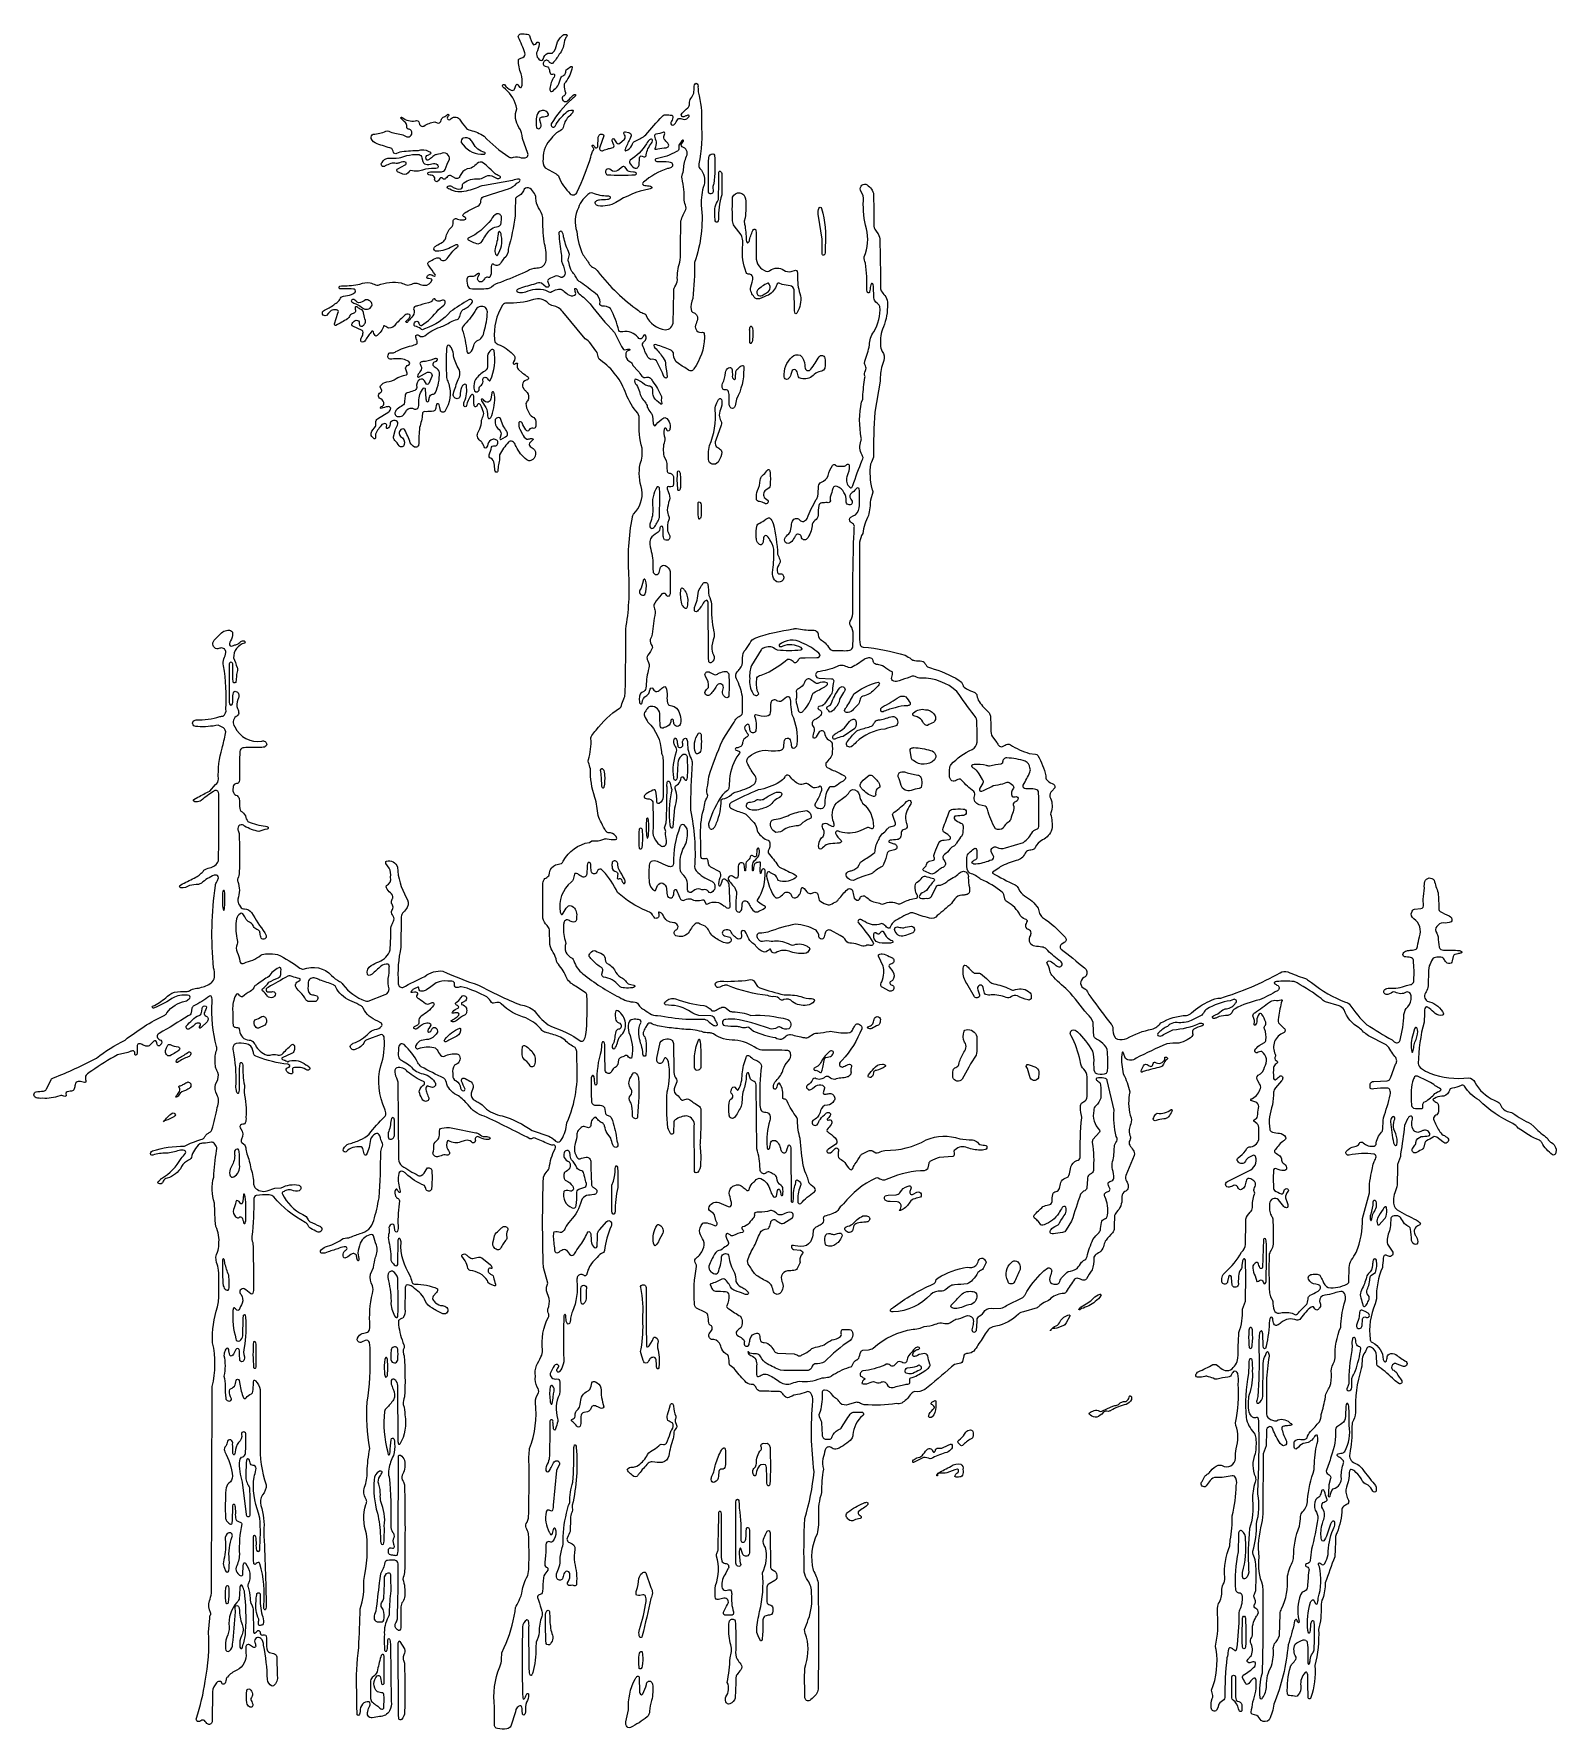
# Model space of a CAD drawing. Header units: metres. Extents: x 3.24 to 8.76, y 2.93 to 9.07.
import ezdxf

# ---------------------------------------------------------------- set-up
doc = ezdxf.new("R2010")
doc.units = ezdxf.units.M

msp = doc.modelspace()

# ---------------------------------------------------------------- linework, layer by layer
at = {"layer": 'Layer 1', "color": 0}
for points in [[(3.88547, 4.16802, 0.1152), (3.88707, 4.32707, -0.0877), (3.90482, 4.45754, 0.0655), (3.90983, 4.50542, 0.0125), (3.90891, 4.58998, 0.0637), (3.90134, 4.61831, -0.193), (3.90435, 4.65522, 0.1007), (3.90931, 4.68347, 0.1522), (3.89827, 4.74886, -0.0196), (3.89409, 4.83357, -0.1432), (3.89089, 4.92773, -0.0233), (3.90114, 5.02455, 0.1429), (3.90242, 5.03539, 0.0648), (3.8926, 5.05119, 0.2567), (3.88293, 5.05387, -0.0332), (3.8532, 5.05029, 0.1315), (3.84081, 5.04779, 0.1675), (3.80985, 4.99889, -0.1656), (3.80494, 4.99122), (3.80013, 4.98854, 0.1931), (3.77438, 4.96554, -0.2145), (3.72188, 4.92422, 0.2498), (3.70784, 4.91248, -0.2692), (3.70085, 4.90373, -0.2691), (3.6898, 4.90544, -0.352), (3.6899, 4.91116), (3.6931, 4.91467, -0.0196), (3.70191, 4.92306, 0.1307), (3.77271, 4.99459, 0.0099), (3.78918, 5.01466, 0.4714), (3.78452, 5.02424, 0.0932), (3.76536, 5.02476, -0.0536), (3.71937, 5.01398, 0.0895), (3.67014, 5.00769, -0.3219), (3.66279, 5.00867, -0.4484), (3.66882, 5.02324, -0.0741), (3.78489, 5.03977, -0.0549), (3.84474, 5.06348, 0.2645), (3.8591, 5.0748, -0.1139), (3.86696, 5.08412, 0.0283), (3.87688, 5.09065, 0.1739), (3.8846, 5.09974, 0.0127), (3.90412, 5.18026, 0.2267), (3.90231, 5.22732, -0.1881), (3.89768, 5.26404), (3.90554, 5.28217, 0.2414), (3.90251, 5.31483, -0.0731), (3.89696, 5.33012, -0.0178), (3.89653, 5.36721, -0.057), (3.9018, 5.38931, 0.1725), (3.90133, 5.40098, -0.0811), (3.885, 5.56359, 0.1049), (3.88298, 5.58191, 0.3092), (3.87855, 5.58551), (3.87555, 5.58452, -0.0612), (3.81897, 5.54876, 0.1877), (3.81216, 5.54075), (3.80914, 5.52411, -0.149), (3.80574, 5.51642), (3.79785, 5.5127, -0.0165), (3.69272, 5.44893, 0.3027), (3.68631, 5.43675, 0.3027), (3.69509, 5.42614, -0.5005), (3.7013, 5.41271, -0.1116), (3.69414, 5.40428, -0.5409), (3.68647, 5.40821), (3.68466, 5.41472, 0.0991), (3.6813, 5.42156, 0.2988), (3.67872, 5.42245, 0.1509), (3.66962, 5.4168), (3.65663, 5.40439, -0.2333), (3.64872, 5.40218, -0.0467), (3.63537, 5.40676, 0.0973), (3.62143, 5.41143, 0.3399), (3.613, 5.40447, 0.0387), (3.61328, 5.38818, -0.0567), (3.61363, 5.37702, -0.1794), (3.60878, 5.36966, -0.4492), (3.6065, 5.37024, -0.1356), (3.60516, 5.3767, 0.5667), (3.59607, 5.38528, 0.0831), (3.58543, 5.38164, -0.0188), (3.54164, 5.37118, 0.0234), (3.44895, 5.31294, 0.1121), (3.42891, 5.29757, 0.202), (3.42551, 5.28818, 0.0392), (3.4271, 5.27489, -0.564), (3.4221, 5.27042, 0.0654), (3.40292, 5.2749, 0.3207), (3.38989, 5.26817), (3.38834, 5.26277, -0.0374), (3.38499, 5.24738, -0.2633), (3.37571, 5.23971, 0.0192), (3.36535, 5.2378), (3.35982, 5.23699, 0.3812), (3.35505, 5.23072), (3.35594, 5.22403, -0.3763), (3.3539, 5.22087, -0.1923), (3.34723, 5.22155, 0.2165), (3.33237, 5.2222, -0.1042), (3.26999, 5.2136, -0.0967), (3.24638, 5.21567, -0.3353), (3.23871, 5.22655, -0.3352), (3.24707, 5.23691, -0.0214), (3.27302, 5.2393, 0.1618), (3.28174, 5.24333), (3.28457, 5.24757, 0.0143), (3.30129, 5.28154, -0.1501), (3.30994, 5.28794, 0.0317), (3.46559, 5.35946, -0.0539), (3.5693, 5.42442, -0.0583), (3.71344, 5.51525, 0.1353), (3.72138, 5.52358, -0.1904), (3.78808, 5.56589, 0.1495), (3.80155, 5.57493, 0.2885), (3.80559, 5.58064, 0.2886), (3.80219, 5.58675, 0.1388), (3.7484, 5.58099, -0.0503), (3.67288, 5.54012, -0.3214), (3.66852, 5.54257, -0.3211), (3.66943, 5.54747, 0.0465), (3.71685, 5.57758, -0.1258), (3.7484, 5.59913, -0.0171), (3.79207, 5.601, 0.1435), (3.80379, 5.60387, -0.1188), (3.82419, 5.61212, 0.0972), (3.8681, 5.62431, 0.3175), (3.8944, 5.65835, 0.086), (3.89085, 5.68628, -0.06), (3.89711, 5.98575, -0.11), (3.90249, 5.99882, 0.0304), (3.90768, 6.00957, 0.4481), (3.90158, 6.02337, 0.079), (3.89272, 6.02295, 0.0749), (3.84623, 5.99437, -0.1639), (3.83539, 5.98937, 0.0481), (3.80325, 5.98496, -0.1468), (3.77192, 5.9771, -0.5722), (3.76815, 5.9854), (3.77794, 5.99153, 0.0116), (3.8263, 6.01524, 0.1036), (3.85532, 6.04052, -0.1098), (3.8763, 6.04982, 0.2646), (3.90829, 6.07554, 0.0075), (3.90983, 6.30423, 0.0604), (3.90895, 6.32307, 0.5231), (3.89037, 6.32682, 0.0292), (3.84566, 6.2944, -0.1848), (3.82725, 6.28899, -0.2203), (3.81931, 6.29166, -0.4632), (3.8191, 6.29793), (3.83358, 6.30605, -0.0088), (3.87697, 6.32799), (3.89809, 6.35158, 0.2333), (3.9081, 6.37177, -0.0885), (3.92176, 6.48323, 0.0113), (3.93434, 6.53723, 0.2816), (3.92609, 6.55714, 0.0387), (3.90748, 6.56724, -0.0676), (3.83295, 6.56182, -0.1205), (3.81884, 6.56489, -0.3302), (3.81513, 6.57849, -0.3303), (3.82708, 6.58598, 0.0839), (3.91331, 6.59852, 0.0237), (3.92523, 6.60027, 0.3457), (3.93473, 6.62552, 0.0552), (3.92699, 6.78283, -0.1896), (3.928, 6.80809, 0.0851), (3.93448, 6.83058, 0.5256), (3.9162, 6.84678, -0.0282), (3.90244, 6.84365, -0.2716), (3.88862, 6.85654, -0.2715), (3.8931, 6.87489), (3.9123, 6.89475, -0.25), (3.94804, 6.91157, -0.3768), (3.95972, 6.89959, -0.1227), (3.95248, 6.8732, 0.0988), (3.94826, 6.8632, 0.2919), (3.95126, 6.85528, 0.2919), (3.9597, 6.85466, -0.0476), (3.97083, 6.85882), (3.98004, 6.86186, -0.0848), (3.99221, 6.87215, -0.3382), (4.00345, 6.87086, -0.4588), (4.00344, 6.86499, 0.3488), (3.96295, 6.81107, 0.0066), (3.97624, 6.77673, -0.166), (3.97708, 6.76483, 0.0423), (3.97359, 6.7456, -0.0234), (3.9715, 6.72596, -0.3653), (3.96802, 6.7202, -0.3653), (3.96176, 6.72266), (3.96077, 6.73772, 0.0051), (3.95987, 6.78708, 0.489), (3.95372, 6.79501, 0.4891), (3.94756, 6.78708, 0.0106), (3.94756, 6.64877, 0.1699), (3.95104, 6.64112, 0.4132), (3.95639, 6.64112, 0.1696), (3.95987, 6.64877, 0.0394), (3.96053, 6.66293, -0.079), (3.96229, 6.68451, -0.3434), (3.96875, 6.68992, -0.4436), (3.98243, 6.67193, -0.0529), (3.97846, 6.6601, 0.2028), (3.97767, 6.62724, -0.0811), (3.98175, 6.61045, -0.2382), (3.97199, 6.59803, 0.4385), (3.96759, 6.56109, 0.3365), (4.06584, 6.50942, -0.48), (4.0833, 6.49778, -0.3072), (4.0752, 6.48781, -0.0591), (4.05565, 6.48617, -0.0089), (4.01994, 6.48589, 0.0675), (3.9961, 6.48438, 0.3057), (3.9859, 6.47185, 0.0155), (3.98422, 6.38165, -0.0429), (3.98374, 6.36281, -0.3698), (3.97314, 6.3549, 0.0734), (3.96799, 6.35365, 0.2813), (3.96106, 6.34094, 0.1781), (3.96497, 6.31746, 0.098), (3.97169, 6.31346, -0.2601), (3.98322, 6.3009, -0.0191), (3.98545, 6.2643, 0.1527), (3.989, 6.25559, -0.1497), (4.00607, 6.2379, 0.136), (4.01508, 6.21769, 0.0712), (4.07927, 6.20046, -0.174), (4.08805, 6.19744, -0.5571), (4.0845, 6.18987, 0.0466), (4.05497, 6.18103, -0.0784), (4.00321, 6.20053, 0.3626), (3.98571, 6.2044, 0.3626), (3.97877, 6.18786, -0.0515), (3.98325, 6.17368, -0.0197), (3.98386, 6.03411, -0.09), (3.97853, 6.01103, 0.2045), (3.97881, 6.00036, -0.1667), (3.97852, 5.93607, 0.2355), (3.9851, 5.91422), (3.98797, 5.90803, 0.2419), (4.00292, 5.90066, -0.2001), (4.02813, 5.88749, 0.0183), (4.0765, 5.81368, -0.1203), (4.08109, 5.80379, -0.3655), (4.07606, 5.79197, -0.3655), (4.06357, 5.79495), (4.06173, 5.79957, -0.0248), (4.05877, 5.81507, 0.243), (4.0512, 5.82473, -0.1414), (4.03752, 5.83307, 0.0419), (4.03403, 5.84062, 0.1919), (4.02088, 5.85198, -0.1613), (4.00605, 5.86745, 0.0885), (3.99674, 5.88231, 0.2676), (3.99048, 5.8848), (3.98665, 5.88295, 0.15), (3.97391, 5.86493, 0.0918), (3.97469, 5.7938, -0.0893), (3.97764, 5.78138, -0.0875), (3.97561, 5.77295, 0.2187), (3.97628, 5.74319, -0.069), (3.98592, 5.71148, 0.1626), (3.98941, 5.70414, 0.2699), (4.00106, 5.70336, -0.0548), (4.03299, 5.71433, 0.0667), (4.06168, 5.73253, -0.1563), (4.08561, 5.73729, -0.0488), (4.12272, 5.73572, -0.0437), (4.20401, 5.6857, 0.1046), (4.21584, 5.68181, -0.3072), (4.31867, 5.65944, 0.084), (4.34745, 5.6375, -0.1916), (4.3596, 5.62594, 0.1368), (4.44077, 5.56667, 0.1754), (4.45109, 5.56621), (4.51359, 5.58976, 0.3481), (4.527, 5.61099, -0.0807), (4.52374, 5.64863, 0.0674), (4.52778, 5.68997), (4.52818, 5.69459, 0.3182), (4.52413, 5.6995, 0.2275), (4.49745, 5.69264, 0.0074), (4.46586, 5.66425, -0.1353), (4.45529, 5.65925, -0.3701), (4.44915, 5.66317, -0.3569), (4.46244, 5.6954, 0.008), (4.48952, 5.70909, 0.2544), (4.53117, 5.75249, 0.0145), (4.53366, 5.81764, -0.1097), (4.53695, 5.84317, 0.02), (4.54502, 5.85966, 0.1973), (4.53984, 5.87852), (4.53685, 5.88311, -0.253), (4.53914, 5.89801, 0.1279), (4.54237, 5.90714, 0.1019), (4.53662, 5.92059, -0.2515), (4.53899, 5.93569, 0.0625), (4.54119, 5.93987, 0.3169), (4.5318, 5.95911, -0.0831), (4.518, 5.97646, -0.2689), (4.51799, 5.98504, 0.3482), (4.53284, 6.01593, 0.1545), (4.52801, 6.04837), (4.51589, 6.06568, -0.4505), (4.51772, 6.07425, -0.4163), (4.55723, 6.05177, 0.1117), (4.5894, 5.94212, -0.2801), (4.59341, 5.90586, -0.016), (4.57928, 5.88849, 0.195), (4.57128, 5.87165), (4.57017, 5.76169, 0.0742), (4.56073, 5.63243, 0.5211), (4.57695, 5.61552, -0.0122), (4.65667, 5.65586, -0.1911), (4.72275, 5.67493, 0.0285), (4.85198, 5.62384, 0.0236), (5.00368, 5.55211, -0.1618), (5.05463, 5.53097, 0.1092), (5.11366, 5.47468, -0.0735), (5.22285, 5.42101, 0.4153), (5.23377, 5.42492, 0.0398), (5.24162, 5.44445, 0.0331), (5.24493, 5.58722, 0.1813), (5.24001, 5.59635), (5.20577, 5.61961, -0.1573), (5.17198, 5.64923, 0.073), (5.14147, 5.70041, -0.1397), (5.13513, 5.71131, 0.0856), (5.12277, 5.74279, -0.1155), (5.11104, 5.77094), (5.10888, 5.82473, 0.1647), (5.10029, 5.84021, -0.1811), (5.08563, 5.86705, -0.01), (5.08561, 5.99408, -0.2243), (5.09247, 6.01027, 0.1083), (5.10658, 6.02098, 0.0427), (5.10945, 6.03187, -0.253), (5.13124, 6.06082, 0.0272), (5.15261, 6.06582, 0.15), (5.1593, 6.074, -0.2267), (5.25378, 6.14201), (5.2632, 6.14702, 0.1061), (5.30658, 6.15347, -0.1337), (5.31782, 6.15532, 0.0961), (5.34922, 6.15215), (5.35215, 6.15395, 0.3537), (5.3493, 6.1649, 0.2387), (5.32227, 6.17673, -0.1575), (5.31376, 6.18283, -0.0162), (5.29797, 6.21226, -0.0723), (5.28533, 6.23989, 0.0488), (5.27388, 6.30513, -0.0908), (5.25754, 6.40868, 0.0443), (5.25046, 6.43141, -0.165), (5.25044, 6.44195, 0.0923), (5.25948, 6.51851, -0.1152), (5.26225, 6.53004, -0.0442), (5.2784, 6.54853, -0.092), (5.36348, 6.62814, 0.1454), (5.37039, 6.63823, -0.027), (5.37837, 6.66234, 0.097), (5.3838, 6.68048, 0.0066), (5.38584, 6.91487, 0.0552), (5.39744, 7.11154, -0.0658), (5.41029, 7.32153, -0.1648), (5.41432, 7.3327, 0.23), (5.44475, 7.42149, -0.1247), (5.43803, 7.51514, 0.1321), (5.44481, 7.57152, -0.0833), (5.43478, 7.67302, 0.1538), (5.42911, 7.69894, -0.0831), (5.38709, 7.76774, 0.161), (5.29365, 7.89085), (5.28946, 7.89455, -0.1059), (5.28614, 7.90386, 0.0966), (5.2791, 7.92389, -0.035), (5.25901, 7.95058, 0.1269), (5.23833, 7.96867), (5.15704, 8.06626, 0.2228), (5.12209, 8.08778, -0.1071), (5.10465, 8.09777, 0.2902), (5.05072, 8.11083, -0.0953), (4.95351, 8.09807, 0.2542), (4.93922, 8.09102, 0.1723), (4.91021, 7.96672, 0.1387), (4.91269, 7.95571, 0.1328), (4.92255, 7.94853, -0.1087), (4.97655, 7.91297, -0.3308), (4.98222, 7.89163), (4.97816, 7.88488, 0.324), (4.97747, 7.87923, 0.3238), (4.9826, 7.87681, 0.1327), (4.98592, 7.87856, -0.2837), (4.99168, 7.87997, -0.4081), (4.9928, 7.87773, 0.1088), (4.99171, 7.86602, 0.1568), (4.99521, 7.85852), (5.01122, 7.84409, -0.0401), (5.02905, 7.83139, -0.5243), (5.03, 7.81951, 0.2953), (5.01249, 7.8079, 0.2953), (5.01589, 7.78717, -0.018), (5.02342, 7.77847, -0.2359), (5.03363, 7.75475, -0.1533), (5.03217, 7.74683, 0.0668), (5.02345, 7.73404, 0.14), (5.03272, 7.70429, 0.1795), (5.04741, 7.6857, -0.2604), (5.05921, 7.66887, -0.0319), (5.0593, 7.65169, -0.3541), (5.05164, 7.64315), (5.04855, 7.6442, 0.3393), (5.03602, 7.63891, -0.0616), (5.03291, 7.63504, -0.3684), (5.02702, 7.63481), (5.0237, 7.63811, -0.0597), (5.0096, 7.66375, 0.2968), (5.00427, 7.6677, 0.2968), (4.9985, 7.66442, 0.1794), (5.00139, 7.64047), (5.011, 7.62273, 0.1786), (5.02668, 7.60482, 0.1372), (5.02865, 7.60457, 0.0221), (5.04059, 7.60685, -0.2003), (5.04826, 7.6056, -0.4483), (5.04895, 7.60163, 0.0794), (5.03675, 7.58969, 0.4408), (5.0433, 7.57536, -0.3034), (5.05892, 7.55055, -0.3034), (5.04197, 7.52663), (5.03744, 7.52569, -0.1394), (5.02652, 7.52978, -0.121), (4.98843, 7.57781, 0.0674), (4.9789, 7.59364), (4.97469, 7.59651, 0.2969), (4.96014, 7.59321, 0.0703), (4.92826, 7.54799, 0.1002), (4.92823, 7.52862, 0.0096), (4.92308, 7.50632), (4.92127, 7.48794, -0.5378), (4.91491, 7.48488, -0.1887), (4.91077, 7.49238, 0.0198), (4.90877, 7.51665, 0.2725), (4.89664, 7.53538, -0.4198), (4.8903, 7.54819, 0.0384), (4.8994, 7.57506, -0.3012), (4.90551, 7.5805), (4.9146, 7.58058, 0.5591), (4.91809, 7.60078, 0.0349), (4.90528, 7.6048), (4.8962, 7.60141, 0.2208), (4.88371, 7.58059, -0.1654), (4.87906, 7.57316, -0.3798), (4.87483, 7.57334), (4.8723, 7.57704, 0.0452), (4.86701, 7.58744, 0.1633), (4.85784, 7.59896, -0.4018), (4.85113, 7.63204), (4.85607, 7.64165, 0.0965), (4.86284, 7.67297, -0.035), (4.87005, 7.69242, 0.1975), (4.86998, 7.70241, 0.0088), (4.85929, 7.72868), (4.85672, 7.73192, 0.5202), (4.8474, 7.72757, -0.12), (4.84325, 7.72258, -0.5499), (4.83618, 7.72592, -0.0487), (4.83515, 7.73248, -0.012), (4.8347, 7.75475, 0.138), (4.83218, 7.76505, 0.5304), (4.82351, 7.7625, 0.0678), (4.80818, 7.72646, -0.3754), (4.80365, 7.72176, -0.3754), (4.79839, 7.72562, -0.1234), (4.80009, 7.73993, 0.1463), (4.80766, 7.80001, 0.3715), (4.80263, 7.80363, 0.208), (4.79369, 7.79876, 0.1261), (4.78574, 7.77075, -0.0278), (4.78399, 7.75896, -0.3231), (4.77375, 7.75082, -0.4448), (4.76049, 7.7704, -0.0149), (4.77805, 7.8215, 0.2613), (4.78107, 7.85785, -0.073), (4.76096, 7.90692, 0.114), (4.75507, 7.93223, 0.0998), (4.74579, 7.94405, 0.3681), (4.73975, 7.94396, 0.1489), (4.73576, 7.93432, 0.0251), (4.73519, 7.84284, 0.0227), (4.7367, 7.82383, 0.0363), (4.7438, 7.80512, -0.2137), (4.72949, 7.70523, -0.2708), (4.7203, 7.70234, -0.2709), (4.71328, 7.70894), (4.71089, 7.71926, 0.0293), (4.70857, 7.72916, 0.5297), (4.70103, 7.73212), (4.69908, 7.72896, 0.0458), (4.69582, 7.71292, -0.3163), (4.6884, 7.70625, -0.0343), (4.6613, 7.70426), (4.65653, 7.70497, 0.3492), (4.6482, 7.69654, -0.0632), (4.63754, 7.64665, 0.0136), (4.63485, 7.58627, -0.5239), (4.61916, 7.57563, -0.1475), (4.60418, 7.59134, 0.0396), (4.58344, 7.63923), (4.58037, 7.64237), (4.57335, 7.64135, 0.4906), (4.56863, 7.61421, -0.3646), (4.58228, 7.58469, -0.2881), (4.57453, 7.57686, -0.2881), (4.56411, 7.58044, 0.0586), (4.54854, 7.6, -0.2358), (4.54277, 7.61334), (4.54932, 7.63581, -0.0487), (4.55779, 7.65557, 0.4121), (4.553, 7.67133, 0.2103), (4.54021, 7.67067, 0.1071), (4.53286, 7.66668, 0.1282), (4.53099, 7.65926, -0.257), (4.52149, 7.64326, -0.4747), (4.51849, 7.64392, -0.1712), (4.51759, 7.65102), (4.5187, 7.65482, 0.3093), (4.51508, 7.66008, 0.2767), (4.5015, 7.65746, 0.0836), (4.47817, 7.62306, 0.0735), (4.47801, 7.60996, -0.2846), (4.47703, 7.6064, -0.2851), (4.4734, 7.60571, -0.0802), (4.46262, 7.61794, -0.2526), (4.46524, 7.63341), (4.47858, 7.65073, 0.0888), (4.47947, 7.66412, -0.2801), (4.48555, 7.67807), (4.52625, 7.70388, 0.2236), (4.53347, 7.71733, 0.3712), (4.52313, 7.72238, 0.0669), (4.49836, 7.71561, -0.3561), (4.49588, 7.71927, -0.3563), (4.49897, 7.72244, 0.2653), (4.50824, 7.73092, 0.3342), (4.49704, 7.75105), (4.49287, 7.75373, -0.3362), (4.48974, 7.76775, -0.1416), (4.49633, 7.7737, 0.3604), (4.50087, 7.78266), (4.49592, 7.79097, -0.2849), (4.49645, 7.79763, -0.1972), (4.51891, 7.81271, 0.1577), (4.55348, 7.82428, -0.1033), (4.57937, 7.83541, 0.0648), (4.58986, 7.83812, 0.3281), (4.59346, 7.84353), (4.58726, 7.86155, -0.3187), (4.59617, 7.87308, 0.3114), (4.60219, 7.87848, 0.3115), (4.59928, 7.88603, 0.1685), (4.55376, 7.8956, 0.045), (4.5317, 7.89426, -0.5161), (4.52431, 7.90869), (4.5248, 7.91322, -0.3324), (4.53017, 7.91756), (4.54016, 7.918, 0.1697), (4.5513, 7.92198, -0.0741), (4.60887, 7.94327, 0.032), (4.62737, 7.95044, 0.26), (4.62953, 7.95424, 0.103), (4.62749, 7.96446, -0.123), (4.62427, 7.97801, -0.5363), (4.63122, 7.98253, -0.0549), (4.6363, 7.98007, 0.3091), (4.65648, 7.97889, -0.098), (4.71214, 8.01075, 0.0626), (4.75099, 8.03037, -0.0611), (4.77375, 8.03883, 0.2117), (4.78204, 8.04529, 0.0415), (4.78705, 8.06331), (4.78939, 8.06825, -0.0994), (4.79919, 8.07596, 0.1148), (4.82904, 8.10003, 0.3505), (4.82655, 8.10991, 0.3506), (4.81635, 8.10965, 0.0278), (4.75018, 8.0671, -0.1289), (4.65884, 8.00579, -0.0798), (4.6482, 8.00153, -0.1745), (4.64206, 8.00442, 0.1254), (4.62043, 8.01415, -0.3294), (4.61926, 8.02705, -0.3294), (4.63125, 8.03195), (4.63337, 8.02892, 0.0303), (4.6367, 8.0219, 0.4251), (4.64443, 8.01705, 0.0964), (4.7052, 8.07383), (4.72592, 8.09078, 0.1997), (4.73113, 8.10051), (4.73089, 8.10557, 0.3223), (4.71732, 8.10815, -0.4812), (4.69347, 8.11334, 0.4597), (4.68427, 8.10827, -0.1123), (4.67948, 8.10266), (4.66975, 8.09911, 0.0297), (4.63089, 8.08785, 0.0766), (4.61919, 8.08436, 0.3127), (4.61604, 8.0776, -0.2656), (4.6134, 8.05237, 0.0121), (4.59707, 8.03215, -0.0533), (4.59318, 8.02834, -0.4161), (4.58911, 8.02867, -0.4165), (4.58948, 8.03275, -0.0259), (4.5982, 8.04122, 0.1739), (4.60378, 8.05122, 0.3432), (4.60077, 8.05676, 0.2831), (4.58423, 8.05383, 0.0139), (4.5518, 8.0228, -0.2784), (4.52559, 8.00696, -0.051), (4.51241, 8.01497, 0.4152), (4.507, 8.01494, -0.1537), (4.48409, 7.98011), (4.4794, 7.97797, -0.1818), (4.47112, 7.99216, 0.5162), (4.46413, 7.99587, 0.0272), (4.44189, 7.96425, -0.4403), (4.42615, 7.95767, -0.2711), (4.42879, 7.97557, 0.0854), (4.43318, 7.99195, 0.245), (4.42995, 7.99891), (4.39559, 8.01422, -0.4521), (4.39328, 8.02451, -0.1206), (4.40414, 8.03456, -0.474), (4.41839, 8.02977, 0.1199), (4.42046, 8.01742, 0.4142), (4.43128, 8.01497, 0.0856), (4.43827, 8.02232, 0.2535), (4.44174, 8.03554, -0.0535), (4.4352, 8.05742, 0.0457), (4.43243, 8.07065, 0.1619), (4.42559, 8.0754, -0.0766), (4.41364, 8.08176), (4.41034, 8.08445, 0.2802), (4.40596, 8.08462, 0.2804), (4.4038, 8.08081, 0.0622), (4.40492, 8.07267, -0.3213), (4.4022, 8.06327, -0.0244), (4.39093, 8.05845, 0.1321), (4.38546, 8.05255, -0.0732), (4.37652, 8.04065, -0.0106), (4.33433, 8.01724, -0.291), (4.33016, 8.01825, -0.291), (4.3293, 8.02245), (4.3419, 8.06165), (4.34367, 8.06711, 0.335), (4.33311, 8.07356, 0.1757), (4.31773, 8.07108, 0.0699), (4.30796, 8.06132), (4.30012, 8.05256, -0.4224), (4.28602, 8.05852, -0.4224), (4.29237, 8.07244), (4.30077, 8.07599, 0.05), (4.3349, 8.09834, 0.1827), (4.34829, 8.11134, -0.2589), (4.3623, 8.12327), (4.37649, 8.1251, 0.1992), (4.4037, 8.13834, 0.3266), (4.40466, 8.1458, 0.3266), (4.39784, 8.14898, 0.0176), (4.36761, 8.1498, -0.0494), (4.34878, 8.15038, -0.3105), (4.34583, 8.15481, -0.3106), (4.34892, 8.15915, -0.1072), (4.35939, 8.1612, 0.0657), (4.42155, 8.1674, -0.1363), (4.45859, 8.17147, -0.0325), (4.4778, 8.16415, 0.161), (4.48739, 8.16364, -0.1291), (4.57112, 8.17148, -0.026), (4.5904, 8.16393, 0.1968), (4.60005, 8.16387, -0.0136), (4.61886, 8.17052, -0.1487), (4.63541, 8.16782, 0.082), (4.65437, 8.16287, 0.3604), (4.68338, 8.183, 0.2973), (4.68186, 8.18514, 0.0691), (4.67176, 8.18759), (4.66763, 8.1877, -0.385), (4.66415, 8.19142), (4.66508, 8.19476, -0.5064), (4.68445, 8.19846, 0.0699), (4.69252, 8.19613, 0.2658), (4.6947, 8.197, 0.3183), (4.69429, 8.20232, -0.0195), (4.67244, 8.23209), (4.66855, 8.23698, -0.4215), (4.67145, 8.24796), (4.68302, 8.25437, -0.1524), (4.70745, 8.26232, -0.2956), (4.713, 8.25777, 0.1218), (4.71466, 8.25507, 0.4195), (4.73823, 8.25963, -0.0787), (4.77364, 8.30012, 0.0899), (4.77757, 8.30388, 0.2706), (4.77725, 8.30815, 0.2707), (4.77337, 8.30997), (4.76899, 8.30911), (4.75704, 8.30342, -0.1478), (4.69995, 8.28658, -0.2837), (4.69179, 8.28963, -0.2837), (4.69086, 8.2983, -0.1194), (4.69932, 8.30694, -0.0195), (4.72067, 8.31891, 0.1221), (4.73075, 8.32898), (4.73288, 8.33528, -0.1584), (4.75282, 8.37275, 0.2188), (4.75988, 8.39037, -0.5323), (4.77053, 8.40461), (4.77582, 8.40292, 0.0746), (4.795, 8.39964, 0.1362), (4.80427, 8.40214, 0.4642), (4.80497, 8.40706, 0.1155), (4.80019, 8.41075, -0.5333), (4.79605, 8.41947, -0.0979), (4.80904, 8.42944, -0.0205), (4.84875, 8.45034, 0.273), (4.86054, 8.46904, -0.2597), (4.86871, 8.48391, -0.0082), (4.96032, 8.51216, 0.0926), (4.9911, 8.53267, 0.0482), (5.00069, 8.53907, 0.274), (5.0023, 8.54365, 0.2742), (4.99905, 8.54727, 0.1128), (4.97548, 8.54302), (4.87321, 8.52423), (4.86349, 8.52411, -0.0568), (4.80634, 8.50468, -0.1865), (4.74705, 8.51102, -0.1292), (4.73942, 8.51523, -0.4042), (4.7394, 8.52061, -0.2787), (4.75065, 8.523, -0.0592), (4.75999, 8.51795, 0.2105), (4.78774, 8.51293, 0.2442), (4.79329, 8.51867, -0.1192), (4.79517, 8.53129), (4.79844, 8.53435, -0.1928), (4.85082, 8.54896, 0.1597), (4.87239, 8.55549, -0.2304), (4.90057, 8.5602, -0.0108), (4.91925, 8.55045, 0.3015), (4.93045, 8.55281, 0.4985), (4.92943, 8.55887), (4.92334, 8.56158, -0.0997), (4.90922, 8.56925, 0.0282), (4.88429, 8.5937, 0.1042), (4.86424, 8.60924, 0.3), (4.84271, 8.60057, -0.0872), (4.82555, 8.58808), (4.81964, 8.58687, 0.2363), (4.7895, 8.56783, -0.0375), (4.78133, 8.5533, -0.2841), (4.76925, 8.55037), (4.75064, 8.56052, 0.1912), (4.74214, 8.56007), (4.73895, 8.55731, -0.0287), (4.73352, 8.55094, -0.359), (4.72516, 8.54797), (4.71985, 8.55195, 0.4379), (4.71164, 8.5507, -0.0334), (4.70679, 8.54281, -0.2117), (4.70042, 8.53844, -0.3045), (4.69222, 8.54524, 0.3243), (4.68862, 8.55913, 0.0371), (4.67145, 8.56368, -0.2715), (4.66769, 8.56676, -0.2715), (4.66854, 8.57154, -0.1673), (4.67799, 8.5741, 0.0162), (4.717, 8.57464, 0.2314), (4.73046, 8.58289), (4.73758, 8.60207), (4.74619, 8.62084, 0.2035), (4.7455, 8.63001, 0.2539), (4.72637, 8.64321, -0.0127), (4.70036, 8.63693, 0.1391), (4.68919, 8.63248, -0.0245), (4.67787, 8.62283, -0.0983), (4.66773, 8.617, -0.2881), (4.66356, 8.61799, -0.4539), (4.66449, 8.63295, -0.0475), (4.67793, 8.63938, 0.5329), (4.67849, 8.64406, 0.1757), (4.64501, 8.65331, -0.0292), (4.62873, 8.6505, 0.0454), (4.56602, 8.64512), (4.55475, 8.6406, -0.372), (4.54282, 8.64482), (4.54195, 8.64912, 0.1319), (4.53716, 8.65915, -0.0193), (4.48358, 8.67616, -0.2262), (4.4625, 8.69562, -0.4301), (4.46989, 8.71039, 0.085), (4.51569, 8.72159, -0.1929), (4.52579, 8.72174, 0.0726), (4.57198, 8.70991, -0.0399), (4.59135, 8.70144, 0.3288), (4.60755, 8.70673, 0.3288), (4.60729, 8.72376, 0.2181), (4.60049, 8.729, -0.5536), (4.59201, 8.73924, 0.2287), (4.58692, 8.75267, -0.0209), (4.5718, 8.76619), (4.57004, 8.76935, -0.5265), (4.57267, 8.77221), (4.57532, 8.77112, 0.2049), (4.62253, 8.75897, -0.5209), (4.63685, 8.75132, 0.5729), (4.65353, 8.74033, -0.0903), (4.69292, 8.75614), (4.6959, 8.75449, -0.0368), (4.70209, 8.75166, 0.4827), (4.71454, 8.75737, -0.0294), (4.71702, 8.76527, -0.2444), (4.7268, 8.77358, 0.112), (4.73288, 8.77706, -0.0234), (4.73973, 8.7828, -0.362), (4.7434, 8.78232, -0.3621), (4.7436, 8.77862, -0.0477), (4.7406, 8.7749, 0.508), (4.74187, 8.76422, 0.2834), (4.74859, 8.76412, -0.4843), (4.78269, 8.76553, 0.042), (4.80424, 8.73596, 0.2026), (4.82156, 8.72499, -0.1086), (4.87199, 8.7032, 0.0606), (4.96125, 8.62915, 0.1166), (4.97099, 8.62515, -0.1616), (5.00055, 8.6278, 0.2267), (5.02689, 8.62747, 0.3375), (5.03088, 8.64078), (5.01153, 8.69506, 0.1334), (4.99821, 8.73544, -0.2314), (4.99015, 8.80302, 0.172), (4.94945, 8.87451), (4.94364, 8.8785, -0.2039), (4.9387, 8.88736, -0.2852), (4.94152, 8.89134, -0.2854), (4.94634, 8.89057, 0.1492), (4.9706, 8.87087, 0.405), (4.98274, 8.87448), (4.98796, 8.89018, -0.4927), (4.99425, 8.89033), (4.99815, 8.88469, 0.1337), (5.00353, 8.87995, 0.3405), (5.00657, 8.88055, 0.1669), (5.00999, 8.88916, 0.0853), (5.00625, 8.93018, -0.1025), (4.9962, 8.98029, -0.2242), (4.99806, 8.98325, -0.0659), (5.00842, 8.98807), (5.01288, 8.98928, 0.387), (5.02005, 9.00597, 0.0337), (4.99673, 9.06119, -0.5266), (5.0058, 9.07441, -0.0455), (5.02863, 9.0737, -0.2308), (5.03654, 9.06917, 0.0879), (5.05134, 9.03444, 0.2021), (5.06482, 9.04427, -0.5713), (5.07116, 9.04202, -0.0641), (5.0716, 9.03707, -0.0862), (5.06234, 9.00647, 0.2671), (5.06844, 8.98657, 0.4383), (5.08424, 8.97977), (5.08612, 8.98321, -0.2471), (5.1029, 9.00493), (5.10754, 9.00469, 0.0251), (5.11867, 9.00487, 0.141), (5.12058, 9.00556, 0.1686), (5.13565, 9.03729, -0.1358), (5.15438, 9.0664, -0.2948), (5.17101, 9.07269, -0.366), (5.17317, 9.07023, -0.1675), (5.17118, 9.06407, 0.0907), (5.1642, 9.05186), (5.16212, 9.04261, -0.1524), (5.14415, 9.0007, -0.0561), (5.12081, 8.96793, -0.2803), (5.11594, 8.96714, -0.1341), (5.10819, 8.97305, 0.5045), (5.08983, 8.97536, 0.5046), (5.09302, 8.95713, -0.3689), (5.10837, 8.94692, 0.0299), (5.11118, 8.93178, 0.4305), (5.12112, 8.92892), (5.12426, 8.92967, -0.4132), (5.12731, 8.92728, -0.1527), (5.12568, 8.91828, 0.1315), (5.11055, 8.87684, 0.1532), (5.11299, 8.86734, 0.2784), (5.11654, 8.8661, 0.1232), (5.12373, 8.86958, -0.0153), (5.13974, 8.88591, 0.0693), (5.15025, 8.91567, -0.0823), (5.16179, 8.92497, 0.232), (5.16844, 8.93544, -0.1216), (5.17024, 8.94372), (5.17342, 8.94663), (5.18666, 8.95599, -0.3051), (5.18983, 8.95639, -0.3048), (5.19139, 8.95361, -0.1215), (5.16769, 8.90013, 0.1425), (5.16225, 8.88865, 0.1134), (5.16703, 8.8618, -0.3243), (5.1621, 8.85014, 0.328), (5.15512, 8.83974, 0.328), (5.16298, 8.82998, 0.301), (5.17711, 8.83381, 0.0085), (5.19365, 8.85082), (5.19902, 8.85504, -0.3423), (5.20325, 8.85428, -0.3426), (5.20355, 8.84999, -0.0588), (5.18881, 8.83707, 0.0732), (5.1156, 8.74817, 0.4047), (5.11861, 8.73752, 0.4046), (5.12935, 8.74018, -0.0849), (5.16865, 8.78843, -0.2541), (5.19346, 8.79826, -0.3888), (5.19535, 8.7956, -0.1379), (5.19221, 8.7881, -0.0259), (5.18133, 8.77604, 0.1824), (5.1604, 8.73977, -0.2787), (5.14817, 8.72362, 0.1235), (5.1173, 8.69712, 0.2077), (5.08604, 8.62163, 0.2475), (5.09353, 8.58879), (5.13331, 8.56707, -0.14), (5.1432, 8.55668, 0.1092), (5.18433, 8.4945, 0.5334), (5.21003, 8.50166, 0.0289), (5.25926, 8.62757, -0.1469), (5.26921, 8.65345, 0.3298), (5.26691, 8.6623, -0.1082), (5.2637, 8.66753, -0.3436), (5.26553, 8.67074, -0.3438), (5.26909, 8.66975, -0.0805), (5.27263, 8.66596, 0.4812), (5.28271, 8.66205), (5.28438, 8.66552), (5.28589, 8.70027, -0.4962), (5.30259, 8.71008, -0.339), (5.30599, 8.70459), (5.29139, 8.66337, 0.3244), (5.29359, 8.65287, 0.3244), (5.30426, 8.6517, -0.0248), (5.32279, 8.65864, 0.0448), (5.33987, 8.66312, 0.3454), (5.34344, 8.66871), (5.33998, 8.67695, -0.1231), (5.3368, 8.69051, -0.2914), (5.33868, 8.69428, -0.2912), (5.34288, 8.69417, -0.0147), (5.35231, 8.67929, 0.3519), (5.36295, 8.67741), (5.38147, 8.6923, 0.3247), (5.38143, 8.70844, -0.068), (5.37928, 8.71364, -0.5614), (5.38473, 8.71899), (5.39534, 8.71665, -0.4387), (5.40598, 8.70443), (5.40068, 8.69315, 0.0204), (5.38357, 8.65502, 0.4327), (5.38495, 8.64992), (5.39391, 8.65411, 0.1616), (5.41085, 8.67617), (5.41324, 8.68102, -0.143), (5.42224, 8.68692, 0.0744), (5.45845, 8.70817, -0.0208), (5.51859, 8.77603, -0.2147), (5.53384, 8.78163, 0.0466), (5.55125, 8.78044, -0.4441), (5.55699, 8.77186, -0.039), (5.54994, 8.75302), (5.54937, 8.74851, 0.3051), (5.55594, 8.7434, 0.305), (5.56315, 8.74756, 0.0354), (5.57403, 8.76349, -0.3493), (5.58509, 8.76792, 0.167), (5.60372, 8.76474, 0.0851), (5.61594, 8.77514, 0.3236), (5.61552, 8.77906, 0.3237), (5.61165, 8.77989, -0.0498), (5.60154, 8.77633), (5.59606, 8.77422, -0.285), (5.58946, 8.77526, -0.285), (5.58746, 8.78163), (5.59079, 8.78668, -0.0212), (5.61064, 8.80602, 0.2135), (5.6177, 8.82234, -0.159), (5.62158, 8.84049, 0.1005), (5.63262, 8.86014, 0.0208), (5.63452, 8.88075, -0.3503), (5.64117, 8.89567, -0.3414), (5.64795, 8.88097, 0.0286), (5.64879, 8.86422, -0.0836), (5.66008, 8.75232, -0.0661), (5.65134, 8.60301, 0.2349), (5.65503, 8.58613, -0.2535), (5.66992, 8.52686, 0.0967), (5.65998, 8.45294, -0.1131), (5.63533, 8.24595, -0.0336), (5.62889, 8.11499, 0.1339), (5.62318, 8.07385, 0.1715), (5.62817, 8.06514, -0.3847), (5.64615, 8.03947, -0.0355), (5.63858, 8.01769, 0.2707), (5.64427, 7.9977, 0.2707), (5.66448, 7.99285, -0.3297), (5.6702, 7.98752, -0.0677), (5.67146, 7.97321, -0.1475), (5.6329, 7.85931, -0.1313), (5.6261, 7.85267, -0.2485), (5.61354, 7.85482, 0.0126), (5.57685, 7.87851, -0.2626), (5.5596, 7.91191, 0.3183), (5.5466, 7.92915, 0.0142), (5.49753, 7.9469, 0.169), (5.4884, 7.94648, 0.385), (5.48726, 7.94392, 0.108), (5.49173, 7.9363, -0.0556), (5.52156, 7.89925, -0.1901), (5.53041, 7.87504, 0.0068), (5.53608, 7.83062, -0.4149), (5.53256, 7.82593, -0.2179), (5.5257, 7.82999, 0.0059), (5.49691, 7.88832, 0.3148), (5.47742, 7.89377, -0.2407), (5.46591, 7.90214, -0.0404), (5.44712, 7.94537, -0.2241), (5.4488, 7.95414, -0.0514), (5.4571, 7.96361, 0.2997), (5.45858, 7.97783), (5.457, 7.9812, 0.4455), (5.45206, 7.98163, 0.1353), (5.44755, 7.97497, -0.0783), (5.44537, 7.9708, -0.4847), (5.43048, 7.97317, 0.2768), (5.37478, 7.99433, -0.3705), (5.3608, 7.99829, 0.0575), (5.33084, 8.07815, 0.1999), (5.29996, 8.08745, -0.5642), (5.29277, 8.1014, 0.2563), (5.27631, 8.13235, 0.0139), (5.22284, 8.17322, -0.1), (5.21255, 8.18102, 0.0355), (5.19059, 8.21313, -0.1023), (5.18025, 8.24276, -0.0857), (5.17675, 8.25523), (5.18227, 8.27438), (5.17838, 8.28553, -0.0625), (5.16044, 8.33846, 0.1471), (5.15409, 8.35757, 0.2875), (5.14605, 8.35705, 0.2874), (5.14301, 8.34959, 0.0134), (5.1516, 8.27637, -0.1363), (5.15269, 8.25979, 0.1218), (5.15312, 8.25033, -0.0204), (5.16504, 8.21318, -0.2996), (5.15818, 8.19177, -0.2451), (5.15127, 8.19086, 0.2152), (5.12995, 8.19622, -0.0117), (5.10786, 8.18628, 0.3806), (5.10276, 8.17497, -0.0554), (5.10769, 8.16232, -0.5759), (5.09771, 8.1563), (5.08026, 8.17003, 0.2128), (5.0584, 8.16751, 0.0224), (5.00105, 8.15131, 0.1075), (4.99156, 8.14619, 0.4444), (4.9914, 8.14003, 0.1722), (4.99995, 8.13677, 0.091), (5.02298, 8.13908, -0.1887), (5.09496, 8.14464), (5.10662, 8.13864, 0.2477), (5.12151, 8.14176, -0.0687), (5.1418, 8.14887, -0.2187), (5.15831, 8.14373, -0.0091), (5.17587, 8.12948, 0.2466), (5.20047, 8.12665, 0.2705), (5.20474, 8.13326, -0.0329), (5.20107, 8.14678), (5.20154, 8.15119, -0.5087), (5.20848, 8.14689, 0.1591), (5.2164, 8.13195, -0.0454), (5.25647, 8.09578, 0.0322), (5.34503, 7.99194, 0.017), (5.37468, 7.93301, 0.2628), (5.38275, 7.92841), (5.38751, 7.92978, -0.0394), (5.3973, 7.93143, -0.3421), (5.40014, 7.92989, -0.3422), (5.39935, 7.92675, 0.4949), (5.3865, 7.91023), (5.38617, 7.90487, 0.2871), (5.40459, 7.88445, -0.1643), (5.4113, 7.87119), (5.43109, 7.85167, 0.0195), (5.44401, 7.83352, 0.3089), (5.46126, 7.82891, -0.2994), (5.47544, 7.826, -0.0636), (5.48308, 7.81454, -0.0826), (5.515, 7.75903), (5.51523, 7.75412), (5.51437, 7.74508, 0.1111), (5.51704, 7.73491, -0.3411), (5.51553, 7.73171, -0.341), (5.51206, 7.73237), (5.50515, 7.73934, -0.2145), (5.48528, 7.76432, -0.0298), (5.48368, 7.78414), (5.48236, 7.78967, 0.2863), (5.46985, 7.79659, -0.0832), (5.45418, 7.80242, 0.0988), (5.42232, 7.82224), (5.41911, 7.82097, 0.3432), (5.42489, 7.80138, -0.0771), (5.4356, 7.77736, 0.161), (5.45608, 7.73925, -0.197), (5.46363, 7.72106, 0.0424), (5.47726, 7.70017, -0.119), (5.4828, 7.68859), (5.48497, 7.66128, 0.1721), (5.48853, 7.65379, 0.4074), (5.49404, 7.65397), (5.49674, 7.65722, -0.117), (5.52425, 7.68158), (5.52781, 7.68292), (5.53539, 7.67929, -0.2127), (5.54655, 7.65415, -0.11), (5.54519, 7.63798), (5.54258, 7.63481, -0.2688), (5.53713, 7.63477, -0.2685), (5.53439, 7.63946, 0.099), (5.53193, 7.64375, 0.4785), (5.52715, 7.64391), (5.52495, 7.64031, 0.1934), (5.52801, 7.60937, -0.1239), (5.5265, 7.59708, 0.1332), (5.5246, 7.54329, -0.1438), (5.53528, 7.50665, 0.0308), (5.53622, 7.48784, 0.2289), (5.53989, 7.48204), (5.54387, 7.48102, -0.4262), (5.55894, 7.46583, -0.0404), (5.5578, 7.43585, -0.2735), (5.55492, 7.4329, -0.0937), (5.54366, 7.43204), (5.5398, 7.43264, 0.3977), (5.5362, 7.4289), (5.53645, 7.42471, 0.0397), (5.54103, 7.4115, -0.1648), (5.54431, 7.38388, 0.068), (5.53662, 7.34671, 0.0601), (5.54205, 7.32392, -0.1719), (5.54203, 7.31203, 0.1438), (5.53791, 7.27257, 0.0217), (5.54518, 7.2536, -0.4666), (5.53672, 7.23765, -0.4666), (5.52248, 7.24876, -0.0434), (5.52185, 7.26291, 0.0688), (5.52036, 7.28441, 0.3812), (5.51607, 7.28914, 0.3811), (5.51088, 7.28542, 0.0611), (5.50947, 7.27945, -0.2571), (5.50009, 7.26419, 0.1581), (5.47512, 7.24311, 0.1304), (5.47639, 7.20506, -0.0866), (5.4843, 7.141, 0.1013), (5.48589, 7.12147, 0.3319), (5.49659, 7.11346, 0.3318), (5.50732, 7.12143, -0.0151), (5.51226, 7.13974, -0.3903), (5.52898, 7.14681, -0.2378), (5.54643, 7.12471, -0.0273), (5.54645, 7.04326, -0.1744), (5.54233, 7.03518, -0.5358), (5.53395, 7.0389, 0.1584), (5.52844, 7.0444, 0.3228), (5.51398, 7.04034, -0.0053), (5.49085, 7.00997, 0.2686), (5.48843, 6.99408, -0.1319), (5.49258, 6.97509, 0.0286), (5.48225, 6.89752, -0.0176), (5.47478, 6.87822, 0.19), (5.48124, 6.85358), (5.48244, 6.84923, -0.0937), (5.4658, 6.82052, 0.1751), (5.46257, 6.8115, 0.0859), (5.4663, 6.80041, -0.164), (5.47008, 6.77445), (5.46707, 6.76521, 0.0446), (5.45916, 6.7015, -0.2918), (5.44715, 6.68704, 0.0753), (5.44072, 6.68336, 0.2225), (5.4354, 6.66824, 0.0676), (5.43593, 6.64869), (5.43767, 6.64507, 0.5754), (5.44533, 6.64825, -0.2326), (5.46209, 6.67513, 0.1749), (5.471, 6.68571), (5.47358, 6.69399, -0.1512), (5.47738, 6.70102, -0.388), (5.48297, 6.70083, 0.1558), (5.49506, 6.68939, 0.219), (5.50995, 6.6949, -0.0187), (5.52416, 6.70637, -0.3236), (5.53018, 6.70633, -0.1305), (5.53563, 6.67143, 0.0613), (5.53725, 6.64778, 0.2282), (5.54352, 6.63954, 0.0406), (5.56155, 6.63465), (5.57024, 6.62845, -0.223), (5.58415, 6.57365, -0.393), (5.57266, 6.56259, -0.393), (5.5608, 6.57324, -0.0321), (5.55857, 6.58524, 0.3156), (5.5543, 6.58843, 0.3154), (5.54985, 6.5855, -0.2524), (5.53781, 6.56306, 0.0158), (5.52169, 6.55669, -0.5489), (5.51065, 6.56432, -0.0086), (5.50962, 6.60256, 0.4469), (5.47778, 6.6351, 0.2185), (5.46562, 6.63032, 0.0555), (5.4567, 6.61583, 0.299), (5.45347, 6.60045, 0.032), (5.46655, 6.57767, -0.189), (5.51516, 6.47077, 0.0675), (5.5207, 6.45257, -0.0085), (5.52163, 6.30778, -0.2602), (5.50665, 6.28298, -0.5046), (5.49853, 6.28726, 0.0717), (5.49435, 6.33109, 0.3334), (5.48852, 6.33281), (5.48418, 6.3309, 0.0667), (5.4597, 6.31782, 0.0566), (5.4527, 6.31005, 0.5016), (5.45982, 6.30122), (5.46529, 6.30026, -0.0415), (5.4763, 6.29801, -0.2657), (5.48421, 6.28433, -0.0058), (5.48499, 6.19301, 0.2863), (5.50925, 6.13254, 0.471), (5.53118, 6.13243, 0.1729), (5.53372, 6.14849, -0.0721), (5.53066, 6.17793, 0.1839), (5.52735, 6.19112, -0.1754), (5.52765, 6.19848, 0.0404), (5.53247, 6.21225, 0.0149), (5.53554, 6.34172, -0.0443), (5.53621, 6.36033, -0.5189), (5.54249, 6.36346, -0.1881), (5.54683, 6.35686, 0.0144), (5.55272, 6.33367), (5.55024, 6.32207, 0.0715), (5.54579, 6.20502, 0.1629), (5.54952, 6.19558, 0.5526), (5.5579, 6.19885), (5.56358, 6.26777, 0.1926), (5.56538, 6.33767, -0.3228), (5.5725, 6.35088, 0.2429), (5.58509, 6.37037), (5.58694, 6.37715, -0.5744), (5.59403, 6.37799), (5.59811, 6.37224, 0.1331), (5.60364, 6.36751, 0.3329), (5.60675, 6.36813, 0.1746), (5.6101, 6.37667, 0.0193), (5.60981, 6.44959, 0.5204), (5.59415, 6.46013, 0.204), (5.57576, 6.4361, 0.0253), (5.57279, 6.37667, -0.1714), (5.5693, 6.36812, -0.4478), (5.56319, 6.36812, -0.1726), (5.55983, 6.37667, -0.1196), (5.57029, 6.47122, 0.2399), (5.56607, 6.48962, -0.1328), (5.56078, 6.50221, -0.1934), (5.56297, 6.51852, -0.5144), (5.56781, 6.51896), (5.57009, 6.51535, -0.0747), (5.57275, 6.50262, 0.0518), (5.57504, 6.49023, 0.3744), (5.58779, 6.4874, 0.3744), (5.59235, 6.49965), (5.5912, 6.50335, -0.1849), (5.59363, 6.51221, -0.0803), (5.59905, 6.51909, -0.3646), (5.60514, 6.519), (5.60746, 6.51533, -0.0812), (5.60995, 6.50122, 0.1211), (5.62285, 6.44631, -0.1021), (5.62662, 6.42984, 0.0205), (5.62097, 6.25882, -0.0656), (5.63582, 6.05281, 0.1484), (5.64176, 6.03847, 0.11), (5.69475, 6.00222, -0.0974), (5.70529, 5.99532, -0.4323), (5.69735, 5.96044, -0.2525), (5.68893, 5.96008, 0.2474), (5.67309, 5.97055, -0.0977), (5.66189, 5.97005, 0.2346), (5.63688, 5.96963), (5.62261, 5.9602, -0.5087), (5.61047, 5.97009, 0.012), (5.60895, 5.99957, 0.1541), (5.59088, 6.02745, -0.1488), (5.58467, 6.03843, -0.1391), (5.59351, 6.11772, 0.1551), (5.60986, 6.17301, 0.2612), (5.59811, 6.20506, 0.5325), (5.58252, 6.19785, 0.1007), (5.55888, 6.06469, -0.1782), (5.55503, 6.05576), (5.55132, 6.05434, -0.1721), (5.53799, 6.05552, 0.0155), (5.50603, 6.07003, 0.184), (5.48242, 6.07399, 0.3723), (5.47096, 6.05907, 0.0483), (5.47137, 5.99656, 0.2546), (5.49037, 5.96673, 0.3686), (5.49548, 5.96946), (5.49678, 5.97359, -0.1949), (5.51033, 5.99367, -0.2143), (5.52006, 5.9942, -0.2493), (5.5335, 5.97508, -0.0139), (5.53593, 5.95198, 0.1838), (5.5401, 5.94273, 0.1374), (5.55211, 5.94074, 0.3095), (5.55988, 5.9567), (5.56173, 5.96705), (5.56368, 5.97032, -0.4701), (5.56886, 5.97032), (5.57086, 5.96662, 0.025), (5.5809, 5.94317, 0.1097), (5.58698, 5.93312, 0.2845), (5.60061, 5.93402, -0.1548), (5.6218, 5.93659, 0.2163), (5.66418, 5.93391, -0.2568), (5.67024, 5.93197), (5.6763, 5.91891, 0.2677), (5.68418, 5.91909, -0.325), (5.74209, 5.91197, 0.0205), (5.7531, 5.90436), (5.75782, 5.90324, 0.4545), (5.76461, 5.91136, 0.0071), (5.76116, 5.98406, 0.2175), (5.75184, 6.00339), (5.74807, 6.00723, 0.477), (5.73531, 6.00452), (5.73277, 5.99648, -0.0623), (5.7285, 5.9837, -0.2735), (5.72653, 5.98256, -0.2734), (5.72459, 5.98374, -0.1641), (5.7288, 6.01443, 0.3313), (5.727, 6.03522), (5.6951, 6.05242, -0.2084), (5.68657, 6.06379), (5.68432, 6.07456, 0.3743), (5.67795, 6.08368), (5.67379, 6.08252, -0.1929), (5.66223, 6.08303, -0.1784), (5.65876, 6.09252, -0.0097), (5.6581, 6.14607, -0.0651), (5.66425, 6.24829, 0.0843), (5.6719, 6.27628, -0.1394), (5.68022, 6.30271, 0.1288), (5.68321, 6.31134, -0.127), (5.68125, 6.34006, 0.0391), (5.68677, 6.3802, -0.0188), (5.73669, 6.51158), (5.74756, 6.52954, 0.0111), (5.78312, 6.58469, -0.1871), (5.79734, 6.59866, 0.2662), (5.80923, 6.61135, 0.0252), (5.80916, 6.67118, 0.0782), (5.78738, 6.73546, -0.3028), (5.79052, 6.76002, 0.0409), (5.79975, 6.77151, 0.2116), (5.80991, 6.80275, -0.1584), (5.81577, 6.83535, 0.0292), (5.83565, 6.8633, -0.2045), (5.85767, 6.88433, -0.048), (5.99364, 6.91597, -0.0914), (6.00587, 6.91788, 0.051), (6.06199, 6.91161, -0.4542), (6.08424, 6.89401, 0.2629), (6.096, 6.87514, -0.0694), (6.10916, 6.86545, -0.0379), (6.12452, 6.84522, 0.2277), (6.14015, 6.83799, 0.0122), (6.17504, 6.8375, 0.0671), (6.19887, 6.839, 0.3046), (6.20918, 6.85153, 0.0282), (6.21043, 6.89489, 0.181), (6.20135, 6.92887, -0.3367), (6.2024, 6.9483, 0.146), (6.20982, 6.98057, -0.0119), (6.21469, 7.28509, 0.2848), (6.21159, 7.29655, -0.025), (6.20082, 7.30463, -0.4401), (6.2024, 7.32114), (6.21054, 7.32594, 0.2866), (6.23298, 7.35512, 0.0389), (6.23272, 7.425, 0.2764), (6.22722, 7.42799, 0.2765), (6.22198, 7.42455, -0.0476), (6.20269, 7.40657, 0.4313), (6.2028, 7.38737, -0.0677), (6.20684, 7.37939, -0.195), (6.20639, 7.36982, -0.3254), (6.19253, 7.36718, -0.3254), (6.18575, 7.37955, 0.3084), (6.15289, 7.43342, 0.4836), (6.13696, 7.42555, -0.0356), (6.12812, 7.39802, 0.0615), (6.12846, 7.38025, -0.3667), (6.11655, 7.37444, 0.0112), (6.09694, 7.37324, 0.2806), (6.0862, 7.3644, 0.0319), (6.08376, 7.32933, -0.2604), (6.07183, 7.30935, 0.2206), (6.06185, 7.29031, -0.142), (6.04331, 7.24312, -0.2866), (6.0312, 7.23991, -0.2866), (6.023, 7.24938, 0.2853), (6.0151, 7.25904, 0.2852), (6.00295, 7.25625, 0.0635), (5.99762, 7.24763, -0.1264), (5.98382, 7.22995, -0.4201), (5.96522, 7.23009, -0.4201), (5.96573, 7.24869, -0.0104), (5.98078, 7.26587, 0.1311), (5.98666, 7.29052, -0.1686), (5.99374, 7.31123, -0.506), (6.01742, 7.3112, 0.2824), (6.03119, 7.30627, 0.1546), (6.04357, 7.31705, -0.0361), (6.0771, 7.38583, 0.1392), (6.08269, 7.39732, 0.006), (6.08516, 7.43386, -0.2814), (6.09559, 7.44894, 0.24), (6.12037, 7.4728, -0.0791), (6.13552, 7.50947, -0.4622), (6.14739, 7.51019, 0.2275), (6.16205, 7.50678, -0.0787), (6.1704, 7.50671, 0.3076), (6.18748, 7.5128, -0.5347), (6.19593, 7.51031, -0.1331), (6.18804, 7.46832, 0.3006), (6.19909, 7.43025, 0.3516), (6.20618, 7.42886), (6.21002, 7.43624, -0.0202), (6.2438, 7.52802, 0.1498), (6.2466, 7.53813, 0.1039), (6.24246, 7.54832, -0.2235), (6.23895, 7.59707, 0.1216), (6.24043, 7.60935, -0.103), (6.24155, 7.73951), (6.24565, 7.74883, -0.0237), (6.25166, 7.82028, 0.0709), (6.25389, 7.83166, -0.2115), (6.25535, 7.85322, 0.109), (6.25806, 7.86166, 0.0401), (6.25142, 7.87913), (6.25348, 7.88737, 0.0356), (6.27041, 7.94634, -0.1643), (6.28537, 7.99376, 0.1596), (6.3082, 8.08608, 0.1356), (6.29346, 8.10151, -0.237), (6.28618, 8.11685), (6.28475, 8.15899, 0.1252), (6.282, 8.16849, 0.5104), (6.27714, 8.16891, 0.1419), (6.27322, 8.15947, -0.0285), (6.27047, 8.13913, -0.2787), (6.2679, 8.13549, -0.279), (6.26347, 8.13609, -0.141), (6.26069, 8.14564, 0.0349), (6.25592, 8.24306, -0.1867), (6.25138, 8.26632, 0.1509), (6.25933, 8.36776, -0.0782), (6.24805, 8.46988, 0.1819), (6.2389, 8.50384, -0.2838), (6.23958, 8.52218, -0.2838), (6.25627, 8.52978, -0.2113), (6.28418, 8.49707, -0.0088), (6.28598, 8.38787, 0.1251), (6.28906, 8.36649), (6.29712, 8.35485, -0.1652), (6.30738, 8.33072, -0.0103), (6.30955, 8.15488, 0.1864), (6.31556, 8.13838, 0.0113), (6.3297, 8.12092, -0.1363), (6.33494, 8.09482, -0.1117), (6.32035, 8.01169, 0.1319), (6.31035, 7.94665, 0.1817), (6.31656, 7.92287, -0.205), (6.32222, 7.88993), (6.31579, 7.87137, 0.0791), (6.30909, 7.81487), (6.2892, 7.70287, 0.0159), (6.28483, 7.53944, -0.0421), (6.2739, 7.51445, 0.0946), (6.27858, 7.4245, -0.1102), (6.28235, 7.41169), (6.27323, 7.38318, -0.0554), (6.26636, 7.32767, 0.0783), (6.24553, 7.26216, 0.0979), (6.23429, 7.23101), (6.23421, 6.89632, 0.0637), (6.23613, 6.85904, 0.2752), (6.2469, 6.85022, -0.0554), (6.39964, 6.8206, -0.055), (6.42144, 6.80686, 0.1511), (6.43334, 6.80173, 0.0234), (6.4604, 6.79963, -0.1771), (6.46865, 6.79552, 0.0445), (6.48052, 6.77869), (6.49123, 6.77454, -0.0761), (6.59531, 6.72965, -0.185), (6.60851, 6.71372, 0.0982), (6.61327, 6.70492), (6.6222, 6.69908, 0.0068), (6.65169, 6.68554, -0.2561), (6.66007, 6.67466, 0.1004), (6.66743, 6.65249, 0.0322), (6.70393, 6.61136, -0.1619), (6.70874, 6.60015, -0.0203), (6.71024, 6.55104, 0.1528), (6.71585, 6.52503), (6.73225, 6.50409, 0.0256), (6.7391, 6.49303, 0.2967), (6.75269, 6.48976, -0.0327), (6.77105, 6.49836, -0.153), (6.78116, 6.49541, 0.0516), (6.84974, 6.46442), (6.87288, 6.46155, -0.1818), (6.88135, 6.45704, -0.0797), (6.90926, 6.38334, 0.0239), (6.911, 6.37142, 0.1711), (6.93343, 6.35492, -0.3968), (6.94275, 6.34022), (6.93201, 6.32798), (6.92769, 6.32389, 0.2792), (6.9271, 6.30218, -0.1915), (6.92783, 6.24959), (6.92682, 6.24453, -0.0989), (6.93206, 6.18934, -0.1987), (6.89789, 6.15072, 0.1523), (6.87153, 6.12344, -0.17), (6.86389, 6.11582, -0.0274), (6.8473, 6.11266, 0.2381), (6.8349, 6.10245, -0.2446), (6.80244, 6.0757, 0.0597), (6.7443, 6.05306, -0.0745), (6.72201, 6.03781, 0.1275), (6.7163, 6.03307, 0.3869), (6.71661, 6.03033, 0.018), (6.79835, 5.9875, -0.1492), (6.8106, 5.9744, 0.146), (6.83285, 5.94772, -0.1257), (6.8817, 5.90272, -0.0272), (6.88735, 5.88441, 0.139), (6.89797, 5.86961, -0.0682), (6.97966, 5.79793, -0.5166), (6.97663, 5.7783), (6.96832, 5.77316, 0.5248), (6.9651, 5.7548, -0.0141), (7.04965, 5.68667, -0.4116), (7.05592, 5.65755, -0.0915), (7.04787, 5.65144, 0.2947), (7.03619, 5.63019, 0.2947), (7.05076, 5.61079, -0.2364), (7.06044, 5.5998, 0.0206), (7.07262, 5.58067, 0.0082), (7.14694, 5.48235, -0.1092), (7.15296, 5.47099, 0.1768), (7.16153, 5.4335, 0.1991), (7.16979, 5.42816, 0.158), (7.20404, 5.43007, -0.0884), (7.29484, 5.46437, 0.1463), (7.32718, 5.48672, -0.1252), (7.42018, 5.51434, 0.161), (7.43816, 5.52306, -0.0803), (7.50384, 5.56642, -0.1407), (7.5444, 5.57699, 0.0551), (7.75983, 5.66905, -0.2126), (7.78813, 5.67267, 0.0426), (7.84836, 5.64913, -0.1509), (7.85955, 5.64346, 0.047), (7.8734, 5.6331, 0.0793), (7.99758, 5.56216, -0.1706), (8.01322, 5.55227, 0.0569), (8.07437, 5.48059, 0.0099), (8.16576, 5.4251, 0.0649), (8.17606, 5.41677, 0.5352), (8.1956, 5.42467, 0.0456), (8.2092, 5.51732, -0.1851), (8.22301, 5.54583, 0.2174), (8.23471, 5.58103, 0.2043), (8.23094, 5.59577, 0.2721), (8.21764, 5.59847, -0.2855), (8.17709, 5.59881, 0.1912), (8.16796, 5.59892, -0.2173), (8.14452, 5.5901, -0.2856), (8.13644, 5.59724, -0.2856), (8.13927, 5.60763, -0.1911), (8.15612, 5.61294, 0.1068), (8.21848, 5.62291, 0.0215), (8.23684, 5.62694, 0.3142), (8.245, 5.64244, 0.0427), (8.2434, 5.7144, 0.2894), (8.23303, 5.72481, -0.0206), (8.21059, 5.72699, -0.4529), (8.20608, 5.73864, -0.235), (8.21926, 5.7485, -0.0277), (8.23133, 5.75044, 0.0501), (8.24978, 5.75293, 0.2779), (8.25841, 5.76443, -0.044), (8.26562, 5.79948, 0.3358), (8.24491, 5.86514, -0.3797), (8.23715, 5.88906, -0.2775), (8.24741, 5.89982), (8.27052, 5.90186, 0.4146), (8.28043, 5.91629, -0.0372), (8.27899, 5.92582, -0.0784), (8.27826, 5.93577, 0.0477), (8.28308, 5.97672, -0.0563), (8.28459, 6.00024, -0.2773), (8.30034, 6.01269, -0.2773), (8.31873, 6.00462, 0.025), (8.33296, 5.95928, -0.0101), (8.33586, 5.89892, 0.201), (8.33989, 5.89127, 0.0196), (8.37321, 5.87517, -0.3874), (8.38273, 5.85672), (8.38065, 5.85377, -0.1103), (8.35128, 5.84953, 0.2253), (8.32809, 5.83712, 0.3904), (8.32797, 5.81267, -0.0898), (8.33331, 5.79868, 0.0453), (8.33691, 5.76215, 0.3883), (8.35296, 5.7513, -0.0102), (8.41031, 5.74975, -0.1827), (8.41764, 5.74626, -0.5713), (8.41602, 5.7403, -0.022), (8.40468, 5.73778, 0.0471), (8.39377, 5.73538, 0.206), (8.38719, 5.7281), (8.38391, 5.71164, -0.1472), (8.38062, 5.70411, -0.3491), (8.36215, 5.70719, -0.0211), (8.35383, 5.71894, 0.2656), (8.33877, 5.72506, 0.0757), (8.31896, 5.72359, 0.2284), (8.31203, 5.71803, -0.014), (8.30072, 5.69371), (8.29826, 5.6768), (8.29645, 5.6215, -0.1484), (8.28966, 5.59968, 0.4436), (8.29311, 5.56569, -0.2096), (8.34943, 5.52784, -0.1415), (8.35305, 5.51933, -0.3439), (8.34915, 5.51465, -0.2182), (8.3226, 5.52122, -0.017), (8.30065, 5.54047, 0.1884), (8.29082, 5.5449, 0.3297), (8.285, 5.53979), (8.28387, 5.534, -0.0105), (8.28223, 5.48981, 0.0636), (8.26076, 5.3403, 0.2013), (8.27236, 5.32172, 0.0376), (8.30317, 5.3041, 0.1096), (8.44358, 5.28739, -0.2935), (8.46581, 5.2722, 0.1603), (8.53639, 5.20659, -0.0503), (8.55492, 5.19675, -0.1048), (8.56065, 5.1875, 0.2186), (8.584, 5.16614, -0.028), (8.6043, 5.15994, 0.059), (8.66909, 5.12145), (8.67984, 5.11165, 0.051), (8.7231, 5.07375, -0.0936), (8.73275, 5.06332, 0.1438), (8.74458, 5.0527, -0.3917), (8.75829, 5.01217, -0.4844), (8.74833, 5.00852, -0.1125), (8.70898, 5.05291, 0.1426), (8.70105, 5.06117, -0.0612), (8.62398, 5.10534, 0.041), (8.60423, 5.12248, -0.0909), (8.48215, 5.20626, -0.1416), (8.42859, 5.25812, 0.3153), (8.41618, 5.26045, -0.0993), (8.3846, 5.25047, 0.1476), (8.37671, 5.24763, 0.0555), (8.37145, 5.23665, -0.345), (8.34615, 5.22083, 0.0982), (8.31932, 5.21328), (8.31575, 5.21163, 0.4668), (8.31524, 5.20661), (8.31856, 5.20378, 0.0314), (8.33014, 5.19674, -0.1687), (8.33402, 5.18717, -0.0173), (8.33392, 5.16454, -0.2905), (8.32501, 5.15188, 0.3838), (8.31685, 5.13786, 0.0657), (8.32649, 5.11568, 0.1148), (8.35085, 5.08024, -0.101), (8.36831, 5.06899, -0.4257), (8.36632, 5.05317, -0.4257), (8.35058, 5.05577), (8.32847, 5.07221, 0.1691), (8.31843, 5.07438), (8.3146, 5.07263, -0.0287), (8.29124, 5.05967, 0.1693), (8.28511, 5.05225), (8.28144, 5.03651, -0.2065), (8.2724, 5.02625, 0.0089), (8.25197, 5.01552, -0.3252), (8.24002, 5.02012, -0.3252), (8.2407, 5.0329), (8.24642, 5.04024, 0.1646), (8.2522, 5.05371, -0.3091), (8.2721, 5.07462, -0.0152), (8.29839, 5.07682, 0.385), (8.30353, 5.08263, 0.4445), (8.28002, 5.09731, -0.031), (8.27043, 5.09335, -0.424), (8.2439, 5.09878, -0.2409), (8.23958, 5.1376), (8.24038, 5.14223, 0.5748), (8.22953, 5.14793, 0.1387), (8.22245, 5.13932), (8.21127, 5.11523, -0.0196), (8.19677, 5.01236), (8.19671, 5.00281), (8.18569, 4.97371, -0.0058), (8.18403, 4.89907, -0.065), (8.17613, 4.87082, 0.0868), (8.17136, 4.84271, 0.2574), (8.18408, 4.80848, 0.0144), (8.25361, 4.77232, -0.1086), (8.2676, 4.76121, -0.4514), (8.26671, 4.75478), (8.25972, 4.75057, 0.4631), (8.2488, 4.72016, -0.0193), (8.25465, 4.7094, -0.2048), (8.25806, 4.68797, -0.3476), (8.25144, 4.68322, -0.3314), (8.23677, 4.69779, 0.0082), (8.23302, 4.73936, 0.1976), (8.22819, 4.74764, -0.0861), (8.2113, 4.75853, 0.0292), (8.19653, 4.78103, 0.1553), (8.18633, 4.78689, 0.0657), (8.16905, 4.78601, 0.3154), (8.16097, 4.77457), (8.15997, 4.758, -0.094), (8.15672, 4.73277, 0.1752), (8.14978, 4.68382), (8.16839, 4.65573, -0.3448), (8.16417, 4.64175, -0.3448), (8.14957, 4.64249, 0.0702), (8.14499, 4.6445, 0.2708), (8.1373, 4.64341, 0.1764), (8.13385, 4.63397, -0.0248), (8.13065, 4.59945, 0.1022), (8.1089, 4.48657), (8.10411, 4.46773, 0.1256), (8.08612, 4.3394, 0.1771), (8.09042, 4.32988), (8.09478, 4.32751, -0.2666), (8.13414, 4.26628, 0.1692), (8.13921, 4.2577, 0.5237), (8.14614, 4.26232, -0.023), (8.14958, 4.27951, -0.2347), (8.1549, 4.2858, -0.2082), (8.17935, 4.28399, 0.0395), (8.21728, 4.25896, -0.404), (8.21796, 4.24368, -0.292), (8.20416, 4.24136), (8.18402, 4.24934, 0.3741), (8.16708, 4.24616, 0.3741), (8.16788, 4.22895, -0.0929), (8.18284, 4.21803, 0.0577), (8.19184, 4.20207, -0.0488), (8.20098, 4.18899, -0.3597), (8.19982, 4.1798, -0.3598), (8.19057, 4.17922, -0.0468), (8.17375, 4.19232, 0.0388), (8.11945, 4.23867), (8.11471, 4.24125, -0.2054), (8.11062, 4.24892), (8.10947, 4.2793, 0.2668), (8.09077, 4.30966, 0.4358), (8.0742, 4.30704, -0.0552), (8.0673, 4.29185, 0.1142), (8.05759, 4.2689, -0.0466), (8.05439, 4.23355, 0.0934), (8.03389, 4.07406, -0.0918), (8.02125, 4.03662), (8.02014, 4.01792, -0.0521), (8.0124, 3.92435, 0.3619), (8.03048, 3.89043, -0.0342), (8.04187, 3.88506, -0.0686), (8.06009, 3.86695, 0.0107), (8.10103, 3.8144, -0.2637), (8.10802, 3.78867, -0.2909), (8.10191, 3.78498, -0.2911), (8.09597, 3.78895), (8.09248, 3.79465, 0.186), (8.07254, 3.81347, -0.2109), (8.05806, 3.82617, 0.0854), (8.03484, 3.85657, 0.1795), (8.01772, 3.86721, 0.2944), (8.01394, 3.86552, 0.1176), (8.01069, 3.85637, -0.0838), (8.00362, 3.81186, 0.1652), (8.00005, 3.77481, 0.024), (8.0076, 3.7555, -0.2923), (8.00573, 3.74305, -0.03), (7.9933, 3.73546, 0.246), (7.98431, 3.72275, -0.0786), (7.96635, 3.63832, 0.0895), (7.96116, 3.62339, -0.01), (7.95806, 3.55015, 0.0153), (7.92384, 3.45558, -0.0792), (7.9145, 3.39914, 0.1348), (7.90872, 3.37127, -0.0715), (7.89958, 3.28694, -0.068), (7.88633, 3.15555, -0.0902), (7.87171, 3.03976), (7.86976, 3.03593, -0.2781), (7.86501, 3.03515, -0.2781), (7.8621, 3.03899, -0.0097), (7.85984, 3.12176, 0.1381), (7.85656, 3.13045, 0.4586), (7.85064, 3.13002, 0.2333), (7.83479, 3.0821, -0.2246), (7.8241, 3.04809, -0.1983), (7.8173, 3.04352, 0.0316), (7.79396, 3.04672), (7.79003, 3.04774, -0.2512), (7.78624, 3.05343, -0.0792), (7.79702, 3.1506, -0.1435), (7.80327, 3.16162, 0.0377), (7.81657, 3.17826, 0.2199), (7.81755, 3.18618, -0.2375), (7.8141, 3.23341, -0.0611), (7.84307, 3.24892, -0.4342), (7.85815, 3.23937, -0.0484), (7.86002, 3.20232), (7.86009, 3.17672, 0.1153), (7.86205, 3.16162, 0.2841), (7.8639, 3.16047, 0.2841), (7.86576, 3.16162, 0.0803), (7.8693, 3.1764, -0.1314), (7.87683, 3.19952, 0.1022), (7.88301, 3.21266, 0.0288), (7.88391, 3.31419, 0.3018), (7.879, 3.31825, 0.3017), (7.87335, 3.3153, 0.1358), (7.87022, 3.30336), (7.8687, 3.28322, -0.1336), (7.86639, 3.27411, -0.2748), (7.86448, 3.27298, -0.2742), (7.86257, 3.27411), (7.86054, 3.28329, -0.1), (7.87012, 3.3853, -0.1284), (7.87662, 3.39377, -0.449), (7.88247, 3.39303), (7.887, 3.38227), (7.8888, 3.37939, 0.378), (7.89364, 3.37943, 0.1799), (7.89673, 3.38643, 0.0172), (7.89781, 3.40033, 0.1316), (7.90215, 3.51433, -0.0851), (7.89929, 3.52242), (7.89909, 3.52623, -0.3943), (7.90201, 3.52832, -0.1748), (7.90845, 3.52498), (7.91104, 3.52191, 0.3386), (7.91846, 3.52223), (7.9218, 3.52622, 0.0909), (7.93352, 3.55854, -0.0901), (7.95173, 3.64952), (7.95518, 3.65507, 0.1797), (7.95802, 3.67515, 0.5579), (7.94891, 3.67882, 0.1037), (7.94281, 3.6687, -0.0416), (7.92141, 3.61144), (7.91843, 3.60777, -0.3905), (7.91207, 3.60805, -0.1685), (7.9087, 3.6175, -0.0965), (7.91345, 3.67086), (7.91641, 3.68021, 0.2438), (7.91505, 3.72472, -0.4119), (7.91541, 3.74747), (7.91958, 3.74907, -0.0333), (7.92706, 3.75226, 0.3828), (7.92973, 3.761, -0.0287), (7.92084, 3.78763), (7.91874, 3.79249, 0.5227), (7.90939, 3.78757, -0.0387), (7.90398, 3.77047, -0.052), (7.88916, 3.75851, 0.1558), (7.88641, 3.71928, -0.2063), (7.89661, 3.68918, -0.0231), (7.87381, 3.5777, 0.0125), (7.86921, 3.53642, -0.2843), (7.85523, 3.52437), (7.85233, 3.5228, 0.4076), (7.85242, 3.51793, 0.0986), (7.85761, 3.51392, -0.3281), (7.86476, 3.50272, -0.028), (7.86234, 3.49128, -0.0112), (7.85825, 3.4371, -0.2878), (7.8465, 3.42499, 0.0655), (7.84001, 3.42155), (7.83432, 3.4129, 0.1598), (7.82811, 3.32093, -0.1593), (7.82826, 3.31179, -0.5471), (7.82664, 3.31141, -0.0829), (7.82159, 3.31827), (7.82004, 3.32177, 0.4823), (7.81518, 3.32193, 0.1515), (7.81125, 3.31239, -0.0317), (7.78885, 3.23097, -0.0729), (7.73729, 3.01523, -0.0846), (7.72029, 2.95951, -0.3603), (7.69046, 2.95614, 0.1252), (7.67529, 2.97444), (7.65792, 2.97973, -0.2639), (7.65427, 2.98657, 0.019), (7.66116, 3.02398, 0.116), (7.67233, 3.1027, 0.3202), (7.66918, 3.10953, 0.3203), (7.6617, 3.10877, 0.0175), (7.6462, 3.09131), (7.64284, 3.08801, -0.3787), (7.63699, 3.0882, -0.0158), (7.62482, 3.10887, -0.3589), (7.62602, 3.121, 0.077), (7.66777, 3.15292, 0.3249), (7.6687, 3.16803, 0.2725), (7.66086, 3.1688), (7.6494, 3.16575, -0.2744), (7.64251, 3.16752, -0.2745), (7.64078, 3.17442), (7.64403, 3.17891, 0.0335), (7.65143, 3.18821), (7.65555, 3.19262, 0.2061), (7.65294, 3.23978, -0.2384), (7.65644, 3.25582, 0.1055), (7.65955, 3.27816, -0.1609), (7.67214, 3.3317, 0.0435), (7.67944, 3.34304, 0.3838), (7.67527, 3.36002), (7.66803, 3.36532, -0.3996), (7.66823, 3.37893, 0.2198), (7.67041, 3.39028, 0.0338), (7.66533, 3.40382, -0.1988), (7.66705, 3.41535, 0.0937), (7.67139, 3.42828, 0.018), (7.67242, 3.48357, 0.0735), (7.66725, 3.54703, -0.1655), (7.66097, 3.57059, 0.0856), (7.67364, 3.67082, 0.1216), (7.67856, 3.77736, 0.0167), (7.6829, 4.02653, 0.0717), (7.68164, 4.04924, 0.2645), (7.67714, 4.05511, 0.1814), (7.67051, 4.05465, -0.3306), (7.65974, 4.05707, -0.1279), (7.6481, 4.07438, -0.1087), (7.6485, 4.14009, 0.109), (7.65998, 4.22413, 0.0548), (7.65794, 4.26501, 0.5567), (7.64995, 4.26805, 0.1647), (7.64648, 4.25883, 0.0073), (7.64544, 4.21482, 0.0675), (7.63616, 4.05571, 0.1356), (7.66493, 3.99976, -0.1283), (7.67191, 3.98053, -0.0542), (7.66932, 3.924, 0.2104), (7.67004, 3.84005, -0.1476), (7.66946, 3.82132, 0.0989), (7.66005, 3.75544, -0.1062), (7.649, 3.6526, 0.0364), (7.64535, 3.5035, -0.2683), (7.63379, 3.471, -0.5004), (7.62448, 3.47468, -0.0995), (7.62365, 3.49389, 0.0926), (7.63406, 3.61425, 0.2543), (7.62127, 3.6447, 0.44), (7.61142, 3.64242, 0.1285), (7.60855, 3.63133), (7.60747, 3.56801, 0.071), (7.59834, 3.43, 0.3914), (7.61475, 3.41997, -0.2527), (7.62082, 3.41293, -0.1407), (7.61472, 3.36169, 0.0972), (7.60966, 3.34331, -0.039), (7.60156, 3.21587, -0.1334), (7.59872, 3.20965, -0.4098), (7.59618, 3.2094, 0.0346), (7.58774, 3.21612), (7.58295, 3.21918, 0.4946), (7.57234, 3.21481), (7.57109, 3.20901, -0.0535), (7.56687, 3.18332, 0.037), (7.55985, 3.0394, -0.1621), (7.55589, 3.03109, 0.1327), (7.53735, 3.01536), (7.5335, 3.00207), (7.52933, 2.99355, -0.2909), (7.51701, 2.99158, -0.2909), (7.51, 3.0019, -0.1106), (7.51366, 3.03649, 0.1317), (7.51588, 3.0469, -0.0396), (7.51079, 3.06626, 0.1352), (7.52753, 3.21432, -0.0853), (7.52545, 3.22568, 0.0702), (7.53306, 3.34273, -0.1242), (7.53678, 3.38116, 0.1643), (7.54836, 3.42675, -0.1337), (7.55372, 3.45078, 0.1347), (7.55925, 3.47471, -0.122), (7.57765, 3.59033), (7.57844, 3.61085, 0.0613), (7.58595, 3.69913, 0.0564), (7.60069, 3.80917, 0.2497), (7.59393, 3.84292, 0.2662), (7.58529, 3.84377, -0.0639), (7.52818, 3.83818, 0.2343), (7.50596, 3.82704, 0.0183), (7.49205, 3.80817), (7.48793, 3.80448, -0.3563), (7.47464, 3.80972, -0.3562), (7.4771, 3.82379, 0.0298), (7.48704, 3.84307, -0.0684), (7.49784, 3.85155, 0.0975), (7.5084, 3.8622, -0.1626), (7.53523, 3.88221, -0.1856), (7.54974, 3.88103, 0.5744), (7.59737, 3.90799, -0.0383), (7.60028, 3.94249, 0.1654), (7.59972, 4.02717), (7.59795, 4.03677, 0.0674), (7.60806, 4.17707, 0.0723), (7.60616, 4.21464), (7.60367, 4.21905, 0.5328), (7.58769, 4.21908, 0.0568), (7.58488, 4.21399, -0.3093), (7.57005, 4.20195, 0.0634), (7.5316, 4.19482, -0.1484), (7.52327, 4.19523, 0.0551), (7.49952, 4.20363, 0.1478), (7.48727, 4.20482, -0.1035), (7.46063, 4.20236), (7.4563, 4.20375, -0.3245), (7.45365, 4.21019, -0.2013), (7.46298, 4.22157, 0.0171), (7.51626, 4.24746, -0.3133), (7.53705, 4.24073, 0.0497), (7.55391, 4.22854, 0.2066), (7.58006, 4.22852, 0.2052), (7.60694, 4.27125, -0.0107), (7.61012, 4.36409, 0.1056), (7.62341, 4.44871), (7.63405, 4.4778, 0.0098), (7.63446, 4.62176, 0.1413), (7.63155, 4.63046, 0.4756), (7.62769, 4.63069, 0.1476), (7.62317, 4.62134), (7.62129, 4.60767, -0.1103), (7.61779, 4.59261, 0.1485), (7.60883, 4.56857, 0.0159), (7.60802, 4.54549, -0.2681), (7.605, 4.53244, -0.268), (7.5922, 4.52853, -0.2429), (7.58555, 4.53932, 0.0119), (7.58291, 4.56565, 0.3928), (7.5775, 4.57013, 0.3928), (7.57263, 4.56508), (7.56922, 4.54906, -0.3218), (7.56105, 4.53975, -0.3219), (7.54963, 4.54453, -0.2851), (7.56014, 4.58207, 0.0854), (7.62001, 4.6551, 0.1758), (7.63437, 4.68348, -0.0056), (7.63589, 4.77479, -0.1517), (7.65159, 4.8004, 0.1924), (7.65913, 4.81706, -0.085), (7.66692, 4.86571, 0.1662), (7.6674, 4.87281, -0.2487), (7.66548, 4.88512, 0.0397), (7.6687, 4.894), (7.6703, 4.89865, 0.2718), (7.66757, 4.91092, 0.0612), (7.65324, 4.9219), (7.64775, 4.92319, 0.3303), (7.63657, 4.9135, -0.0139), (7.63126, 4.89501, -0.2088), (7.62018, 4.8823, -0.4447), (7.60685, 4.88959, 0.4379), (7.59079, 4.89723, -0.0481), (7.57476, 4.89086, -0.3886), (7.56239, 4.89847, -0.3886), (7.56887, 4.91147, -0.0135), (7.64643, 4.95031, 0.3918), (7.67084, 5.00183, 0.4377), (7.6608, 5.00619), (7.64338, 4.99793, 0.0617), (7.63118, 4.98084, -0.4788), (7.60631, 4.98497, -0.4262), (7.60755, 4.99778), (7.61543, 5.00359, 0.1165), (7.63876, 5.03117, -0.1547), (7.64728, 5.0373, 0.3783), (7.68213, 5.06444, 0.0242), (7.68269, 5.10253, 0.2206), (7.67534, 5.12261), (7.66483, 5.13025, -0.4586), (7.66528, 5.13535, 0.2786), (7.67822, 5.14892, -0.0526), (7.68196, 5.17796, 0.2855), (7.67551, 5.1977), (7.65387, 5.20542, -0.4026), (7.65342, 5.20817, -0.1255), (7.65932, 5.21335, 0.1416), (7.67785, 5.22852, 0.0291), (7.68891, 5.24934, 0.2187), (7.68469, 5.26648), (7.6785, 5.27656, -0.3848), (7.68057, 5.2976, 0.2371), (7.70337, 5.3265, 0.392), (7.69402, 5.38322, 0.1632), (7.67606, 5.37862, -0.2929), (7.66915, 5.38057, -0.2927), (7.66802, 5.38765, -0.1249), (7.68431, 5.40469), (7.70308, 5.41614, 0.2075), (7.7081, 5.42461, 0.154), (7.70265, 5.46553, -0.2307), (7.70422, 5.47581, 0.2152), (7.70804, 5.49025, 0.0417), (7.6938, 5.51788, 0.4056), (7.68349, 5.51991, 0.1836), (7.67557, 5.49509, -0.2073), (7.66891, 5.47915, -0.4599), (7.66611, 5.47977, -0.1909), (7.66545, 5.48566, 0.1364), (7.66595, 5.49929, -0.0242), (7.66134, 5.51312, -0.2804), (7.66797, 5.52376, 0.0128), (7.72103, 5.56172, -0.1186), (7.74046, 5.56982, 0.1477), (7.7637, 5.57067, -0.4907), (7.76753, 5.56838), (7.76406, 5.56004, 0.0248), (7.75305, 5.49955, 0.2892), (7.75696, 5.4847, 0.0181), (7.77343, 5.46782, -0.5677), (7.77268, 5.45071, 0.4532), (7.74224, 5.37348, -0.1762), (7.74255, 5.36611, 0.4933), (7.74549, 5.35022), (7.74886, 5.3478, -0.3337), (7.74885, 5.34125), (7.74547, 5.33875, 0.2163), (7.73552, 5.32471, 0.0218), (7.73556, 5.28932, 0.3231), (7.7382, 5.28213, 0.3231), (7.74586, 5.28236, -0.0481), (7.75974, 5.29466, -0.5733), (7.7691, 5.28767, -0.1646), (7.76499, 5.27687), (7.74295, 5.25107, 0.1191), (7.73632, 5.23591, -0.0116), (7.73265, 5.18955, 0.1305), (7.72205, 5.10118, 0.1851), (7.72752, 5.09253), (7.73228, 5.09059, 0.0325), (7.75733, 5.08703, -0.2384), (7.77964, 5.0725, -0.3327), (7.77942, 5.06527, -0.0678), (7.76927, 5.05711, 0.0936), (7.75214, 5.03967, 0.0111), (7.73992, 5.02392, 0.3761), (7.74298, 5.01529, -0.0387), (7.75896, 5.00434, -0.2229), (7.76494, 4.98948, 0.246), (7.77411, 4.97535, -0.3558), (7.78273, 4.95672), (7.78065, 4.95377, -0.1773), (7.77282, 4.95113, -0.093), (7.74671, 4.95743, 0.29), (7.73869, 4.95708, 0.2901), (7.73558, 4.94968, 0.0205), (7.73577, 4.88642, 0.2001), (7.73986, 4.87878, 0.0195), (7.76417, 4.86685, 0.4215), (7.77294, 4.87559, -0.0921), (7.77627, 4.88272, -0.5191), (7.78942, 4.88327, -0.2901), (7.78889, 4.87613, 0.2295), (7.77973, 4.85197), (7.78515, 4.8359, -0.0991), (7.78812, 4.82088, -0.3792), (7.78349, 4.81663, -0.1923), (7.77299, 4.82058, -0.0254), (7.75399, 4.84497, 0.2996), (7.73307, 4.849, 0.2997), (7.7211, 4.83137), (7.72126, 4.80792, 0.1075), (7.72716, 4.78923, -0.0878), (7.73286, 4.77626, -0.0333), (7.73399, 4.68397, -0.1657), (7.72681, 4.66212, 0.1439), (7.71986, 4.64387, 0.0158), (7.72115, 4.50762, 0.0965), (7.72726, 4.48933, -0.0897), (7.73294, 4.47635, 0.0669), (7.73841, 4.44494, 0.3681), (7.75597, 4.43375, -0.12), (7.80363, 4.43448, -0.0248), (7.813, 4.42937), (7.81619, 4.42849, 0.1925), (7.82251, 4.43206, -0.0169), (7.85088, 4.4607, 0.0941), (7.85799, 4.4692, 0.0176), (7.86198, 4.49084, -0.186), (7.86886, 4.49885, 0.0071), (7.89497, 4.51297, 0.1386), (7.90368, 4.51977, 0.5663), (7.89896, 4.5366, 0.0381), (7.889, 4.53883, -0.2929), (7.8631, 4.55716, -0.207), (7.86234, 4.56645, -0.273), (7.8747, 4.5747, -0.0371), (7.89474, 4.57534, -0.2713), (7.90557, 4.56908, 0.0114), (7.91493, 4.55128, 0.2163), (7.93455, 4.52687, 0.1411), (8.00197, 4.53933, 0.3076), (8.00913, 4.54888), (8.01089, 4.59945, -0.1534), (8.01864, 4.62734, 0.0211), (8.03565, 4.65471, 0.0975), (8.0592, 4.77727), (8.08361, 4.87093, -0.0772), (8.09408, 4.95517, -0.0603), (8.0994, 4.98079, 0.0216), (8.10761, 4.99705, 0.4703), (8.10063, 5.01091, 0.0852), (8.01044, 5.00775, -0.3766), (7.99946, 5.01195, -0.3766), (8.0022, 5.02337, -0.0717), (8.01573, 5.03411, -0.042), (8.03589, 5.03931, 0.1829), (8.04923, 5.05281, -0.3505), (8.06161, 5.05245, 0.2533), (8.10097, 5.04041, 0.2419), (8.10768, 5.04595, -0.1708), (8.12805, 5.09066, 0.1436), (8.13217, 5.10186, -0.0064), (8.13478, 5.14325, 0.0278), (8.15936, 5.22614, 0.1302), (8.15796, 5.2445, 0.2683), (8.14784, 5.25032, 0.0522), (8.09972, 5.24752, -0.1082), (8.08986, 5.24773, -0.2635), (8.08674, 5.25065, -0.076), (8.08625, 5.26427, -0.3956), (8.10015, 5.27459), (8.14788, 5.27659, 0.1705), (8.15616, 5.2809), (8.16114, 5.29052), (8.17876, 5.33759, 0.1016), (8.18306, 5.3493, 0.1939), (8.17639, 5.36462, -0.0391), (8.1612, 5.38601, 0.1448), (8.14394, 5.40709), (8.08025, 5.44061, -0.0544), (8.0468, 5.46927, -0.188), (7.992, 5.53472, 0.1841), (7.97343, 5.5484), (7.92448, 5.56406, -0.2031), (7.90902, 5.57543, 0.0323), (7.8212, 5.63192, 0.1261), (7.81062, 5.63721, 0.0327), (7.74696, 5.63703, 0.1539), (7.73902, 5.63354, 0.4228), (7.73893, 5.63091, 0.0876), (7.74767, 5.62451), (7.75214, 5.62267, -0.4964), (7.75028, 5.60368, -0.0311), (7.68485, 5.57091, 0.0663), (7.59616, 5.53849, 0.1851), (7.5882, 5.53151, -0.3568), (7.56197, 5.51348, 0.1143), (7.5311, 5.50676, -0.0941), (7.5212, 5.50308, -0.3084), (7.51551, 5.50452, -0.3083), (7.51477, 5.51034), (7.51761, 5.51222, 0.0823), (7.54758, 5.53129, -0.1558), (7.56556, 5.53833, 0.2006), (7.59853, 5.55924, 0.3628), (7.60005, 5.5691, 0.3627), (7.59062, 5.57235), (7.57914, 5.56708, 0.11), (7.49436, 5.53656, 0.1191), (7.48696, 5.53054, -0.0394), (7.47572, 5.51556, 0.0088), (7.43733, 5.49549, -0.1256), (7.38617, 5.48831, 0.1623), (7.3611, 5.48221, -0.0269), (7.3476, 5.47222, 0.1062), (7.31627, 5.44811, 0.3994), (7.31636, 5.44143, 0.2794), (7.3317, 5.4417, -0.0371), (7.3712, 5.46211, 0.0839), (7.4688, 5.48577, -0.3028), (7.48016, 5.48344, -0.4236), (7.48013, 5.47867), (7.47724, 5.47692, 0.0501), (7.44689, 5.46374, 0.3978), (7.44253, 5.44939, -0.0921), (7.44354, 5.44382, -0.2059), (7.42241, 5.42603, -0.1201), (7.39206, 5.41377, 0.0173), (7.34838, 5.41165, 0.0156), (7.2378, 5.35879, -0.3437), (7.19843, 5.35845), (7.19091, 5.38027, 0.274), (7.18901, 5.38138, 0.2742), (7.18712, 5.38024), (7.18542, 5.37127, 0.0763), (7.19068, 5.30216, -0.0719), (7.21431, 5.23682, 0.1103), (7.2157, 5.15211), (7.21951, 5.14271, -0.1471), (7.21634, 5.11468, 0.0645), (7.21206, 5.09605, 0.1061), (7.21726, 5.07348, -0.1959), (7.21234, 5.05705, 0.2292), (7.21407, 5.04338, 0.0212), (7.22664, 5.02587, -0.2287), (7.23021, 5.0064), (7.19973, 4.93365, 0.2628), (7.20292, 4.91254, -0.0943), (7.20803, 4.89942, -0.2261), (7.20551, 4.88128, -0.0308), (7.19324, 4.87307, 0.2724), (7.18535, 4.85121, -0.229), (7.16649, 4.80106, 0.1819), (7.15882, 4.78414, 0.0062), (7.15771, 4.74237, -0.1708), (7.15171, 4.72551, -0.0067), (7.12815, 4.69917, 0.0977), (7.12024, 4.68118, -0.1529), (7.10964, 4.65921, -0.0479), (7.09132, 4.64712, 0.2425), (7.08391, 4.63379, -0.0917), (7.07745, 4.59113, 0.0393), (7.05781, 4.55877, -0.4054), (7.03998, 4.55551, 0.0303), (7.02347, 4.56102, 0.1922), (7.01386, 4.55755, 0.0132), (6.98409, 4.51142, -0.2362), (6.97587, 4.5058, 0.1548), (6.92839, 4.48811, -0.1151), (6.90893, 4.47526, 0.1127), (6.88844, 4.46165, -0.0316), (6.87837, 4.45341), (6.82849, 4.43865, 0.1589), (6.81057, 4.4307, -0.1502), (6.72879, 4.38707, 0.2408), (6.6936, 4.36447, -0.02), (6.6633, 4.31854, -0.0615), (6.64868, 4.29662, -0.1678), (6.62773, 4.28827, 0.0436), (6.6174, 4.28575, 0.185), (6.61184, 4.27953), (6.6076, 4.2584, -0.2385), (6.60098, 4.2527, 0.0213), (6.57888, 4.24791), (6.56723, 4.23924, -0.0188), (6.47065, 4.15674, -0.1401), (6.43379, 4.14936, 0.154), (6.41743, 4.13782, -0.1265), (6.38691, 4.10812, -0.2486), (6.36783, 4.10679, -0.0648), (6.25112, 4.10214, -0.1037), (6.23735, 4.10653, 0.1286), (6.22247, 4.11103), (6.19375, 4.10252, -0.2566), (6.16322, 4.10742), (6.16095, 4.11201, 0.1014), (6.15173, 4.12313, -0.1509), (6.13694, 4.13552, 0.2536), (6.10697, 4.15515, 0.3858), (6.09897, 4.14842, -0.0524), (6.0915, 4.07747, 0.3068), (6.08959, 4.05262, -0.1263), (6.09633, 4.03577), (6.09814, 3.99217, 0.1546), (6.102, 3.9814, 0.1973), (6.11172, 3.97719, 0.0915), (6.12746, 3.97712, 0.2507), (6.13502, 3.9864, -0.1976), (6.15587, 4.01046, 0.0279), (6.16732, 4.01634, -0.0211), (6.20024, 4.06821, -0.2486), (6.21539, 4.07516), (6.23067, 4.0752, -0.0909), (6.24477, 4.07461, -0.2681), (6.24852, 4.06892, -0.2682), (6.24546, 4.06283, 0.2028), (6.20974, 3.99252, -0.161), (6.20526, 3.97815, -0.0966), (6.1533, 3.94149, -0.2616), (6.13462, 3.94493, 0.0535), (6.12848, 3.94822, 0.4595), (6.10936, 3.93782, -0.0095), (6.10144, 3.90603, 0.1372), (6.10314, 3.86819, 0.0503), (6.09618, 3.78346, 0.0951), (6.08501, 3.69919, -0.0661), (6.08026, 3.63326, 0.1766), (6.06564, 3.50217, -0.0742), (6.08371, 3.45538, -0.006), (6.08399, 3.08132, -0.2655), (6.06883, 3.04338, -0.0886), (6.05348, 3.02951, -0.5457), (6.03555, 3.03929, -0.0075), (6.03508, 3.14637, 0.154), (6.04167, 3.25877, -0.0967), (6.03491, 3.28663, 0.0231), (6.04791, 3.32273, 0.1208), (6.05963, 3.41771, 0.1679), (6.0465, 3.46429, -0.1134), (6.03347, 3.4951, -0.0173), (6.03505, 3.68908, 0.0513), (6.06923, 3.8587, -0.0557), (6.06485, 4.1155, 0.1577), (6.057, 4.14348), (6.05354, 4.14741, 0.2679), (6.03989, 4.14812, -0.0826), (6.00951, 4.1386, 0.1236), (5.98283, 4.13018, -0.3842), (5.96237, 4.13271, -0.0183), (5.95387, 4.14405, 0.2286), (5.9389, 4.15037, -0.0116), (5.87205, 4.15151, -0.2781), (5.85917, 4.16312, 0.2305), (5.84764, 4.17476, -0.1745), (5.82275, 4.18275, -0.0136), (5.78295, 4.22827, 0.1031), (5.76436, 4.24374, -0.1632), (5.76097, 4.25479, 0.1367), (5.75582, 4.28344, -0.2173), (5.73405, 4.30405, 0.05), (5.72606, 4.32501, 0.2589), (5.6973, 4.3391, -0.5049), (5.68898, 4.35967), (5.69655, 4.37099, 0.3955), (5.69643, 4.38761, -0.2758), (5.68593, 4.40479, 0.126), (5.68096, 4.43335), (5.67285, 4.43817), (5.64255, 4.4525, -0.3019), (5.63499, 4.47051, -0.0607), (5.64218, 4.60304, 0.2312), (5.64063, 4.61325, -0.3083), (5.63842, 4.63177), (5.64199, 4.63532, 0.1536), (5.66565, 4.66551, 0.2717), (5.66732, 4.69745, -0.0112), (5.65416, 4.72463, -0.2383), (5.66532, 4.76007, -0.1446), (5.68064, 4.76188, -0.0324), (5.70512, 4.75302, 0.3188), (5.71435, 4.75267, 0.3187), (5.71773, 4.76126, -0.0429), (5.71277, 4.77068), (5.70795, 4.7906, 0.1399), (5.68948, 4.80611, -0.1882), (5.6868, 4.81461, -0.4517), (5.72357, 4.83562, -0.0064), (5.75779, 4.82114, 0.2919), (5.76583, 4.8213, 0.2209), (5.76913, 4.83611, 0.0159), (5.76261, 4.86193, -0.5314), (5.7955, 4.89947, -0.1249), (5.812, 4.89022, 0.0303), (5.82568, 4.87945, 0.4725), (5.83374, 4.88192, -0.126), (5.84406, 4.90442, 0.0171), (5.85538, 4.91467, -0.3069), (5.87582, 4.92303, -0.2022), (5.91014, 4.88058, 0.1163), (5.91974, 4.85952, 0.2818), (5.92592, 4.85527, 0.2818), (5.93251, 4.85884), (5.93663, 4.87944), (5.93864, 4.88261, -0.2733), (5.9425, 4.88352, -0.2735), (5.94516, 4.88057, -0.0443), (5.94681, 4.87458), (5.9485, 4.86417, 0.3459), (5.95113, 4.86055, 0.346), (5.95528, 4.86226, 0.0831), (5.95528, 4.88951, 0.1615), (5.9502, 4.89755, -0.2836), (5.93374, 4.92502, 0.2106), (5.92522, 4.93665, -0.0249), (5.90891, 4.94604, 0.354), (5.89575, 4.94391, -0.4835), (5.87657, 4.94535, -0.1234), (5.87306, 4.95743, 0.0726), (5.86159, 5.03054), (5.85891, 5.26207, 0.1703), (5.85503, 5.27158, 0.0684), (5.84705, 5.27645, -0.0855), (5.83899, 5.28257), (5.83152, 5.30552, 0.5194), (5.82644, 5.3055, 0.1441), (5.82315, 5.29677, 0.0168), (5.8223, 5.28231, -0.0642), (5.81034, 5.23636, 0.0156), (5.80699, 5.19928, -0.123), (5.80306, 5.18081, -0.029), (5.78082, 5.14388, -0.4413), (5.76435, 5.1439, -0.1463), (5.76067, 5.15467, -0.0247), (5.76076, 5.19677, -0.2634), (5.77158, 5.21341, 0.4137), (5.7686, 5.23192, -0.2383), (5.76818, 5.24147, -0.0347), (5.772, 5.25125, -0.1035), (5.77414, 5.25408, -0.4056), (5.78149, 5.2538), (5.78602, 5.24787, 0.1209), (5.7913, 5.24351, 0.334), (5.79396, 5.24403, 0.1373), (5.80807, 5.30173, -0.0706), (5.8231, 5.36177), (5.82431, 5.36687, -0.3498), (5.82843, 5.36916, -0.1371), (5.83831, 5.36453, 0.1396), (5.86104, 5.35009, -0.1644), (5.87428, 5.33985, -0.1897), (5.87798, 5.33051, 0.0417), (5.87259, 5.19978, 0.0731), (5.87416, 5.17567, 0.267), (5.88477, 5.16413, -0.0551), (5.90338, 5.1601, -0.2081), (5.90826, 5.1519, -0.1118), (5.90909, 5.13262, 0.1077), (5.89846, 5.03645, 0.1674), (5.90147, 5.02952, 0.5529), (5.90719, 5.03131, 0.045), (5.90883, 5.03669, -0.0327), (5.91113, 5.04732, -0.3059), (5.91805, 5.06017, -0.3163), (5.93739, 5.05341, -0.0844), (5.94714, 5.03267, 0.0854), (5.95158, 5.02046, 0.2801), (5.96057, 5.01571, 0.2801), (5.96892, 5.0215), (5.97153, 5.02991, -0.0647), (5.97588, 5.043, -0.5096), (5.98106, 5.04297, -0.1465), (5.98436, 5.03426), (5.98643, 4.83902, 0.3568), (5.9904, 4.8364, 0.3569), (5.99375, 4.83978, -0.0099), (5.99541, 4.87976, -0.0619), (6.0017, 4.90201, 0.1302), (6.00268, 4.91173, -0.522), (6.00784, 4.91739, -0.1773), (6.01994, 4.90716, -0.2097), (6.01883, 4.8933, 0.1255), (6.01056, 4.8393, 0.3272), (6.01322, 4.832, 0.3271), (6.02098, 4.83233, -0.0489), (6.0701, 4.87457, 0.5208), (6.07044, 4.88878), (6.05792, 4.8985, -0.2043), (6.04835, 4.91438, 0.0613), (6.04266, 4.93374, -0.0957), (6.03083, 4.96558, -0.0313), (6.01884, 5.06773, -0.0766), (6.00917, 5.13122, 0.1184), (6.00615, 5.14434, -0.0572), (5.97148, 5.20295, 0.1697), (5.96473, 5.21012), (5.96108, 5.21086, -0.0979), (5.95633, 5.21264, -0.2994), (5.95557, 5.21426, 0.1801), (5.94396, 5.26789, 0.3679), (5.94075, 5.26861, 0.186), (5.93688, 5.26414, -0.0358), (5.93412, 5.25547, -0.0297), (5.9318, 5.24856, -0.3091), (5.92618, 5.24648, -0.3092), (5.92219, 5.25097, -0.2445), (5.93122, 5.27721, 0.13), (5.9575, 5.3187, -0.1287), (5.97501, 5.34787, 0.2972), (5.98305, 5.37721, 0.3139), (5.97328, 5.38692, 0.0123), (5.88615, 5.38817, -0.1578), (5.86124, 5.39417, 0.1249), (5.7821, 5.42471, -0.1658), (5.70376, 5.44723, 0.1539), (5.69189, 5.45051, -0.0621), (5.66973, 5.45275, 0.0943), (5.60393, 5.46311, 0.0051), (5.54385, 5.46954), (5.50159, 5.47673, -0.0826), (5.47702, 5.48608, 0.3349), (5.46341, 5.48052), (5.45758, 5.46986, 0.042), (5.44923, 5.45277, 0.2363), (5.45205, 5.44007, -0.1306), (5.45888, 5.42325, -0.0314), (5.45915, 5.37393, -0.1784), (5.45609, 5.3669, -0.3893), (5.45129, 5.3669, -0.1792), (5.44823, 5.37394, 0.0658), (5.44252, 5.40581, -0.1152), (5.43421, 5.47067, -0.086), (5.44127, 5.48947, 0.4726), (5.43239, 5.49938, 0.0504), (5.41131, 5.49978, 0.332), (5.39594, 5.48526, 0.0925), (5.39722, 5.45242, -0.14), (5.40815, 5.36391), (5.40627, 5.35906, -0.2901), (5.39347, 5.36581, 0.2848), (5.38555, 5.36921, -0.0188), (5.36599, 5.36026, 0.1936), (5.35988, 5.3528), (5.35656, 5.33657, -0.1883), (5.34752, 5.32583, 0.188), (5.33515, 5.31285, -0.3752), (5.32263, 5.3033, -0.3752), (5.31149, 5.31441, -0.0118), (5.30957, 5.40926, 0.1441), (5.30664, 5.41797, 0.4957), (5.30139, 5.41797, 0.149), (5.29806, 5.40926, -0.0184), (5.2965, 5.38621, 0.0844), (5.28131, 5.27079, -0.1367), (5.27892, 5.26161, -0.4551), (5.27659, 5.26118, -0.1739), (5.27382, 5.26568, -0.0243), (5.27262, 5.2761, 0.0464), (5.27079, 5.29198), (5.26881, 5.29518, 0.4621), (5.26365, 5.29518, 0.1622), (5.26056, 5.2872, 0.0288), (5.26183, 5.19963, 0.41), (5.27804, 5.18898, -0.0139), (5.29791, 5.18757, -0.2869), (5.30827, 5.17968), (5.31213, 5.15844, 0.1548), (5.32176, 5.15125, -0.1176), (5.33272, 5.14419), (5.33802, 5.13255, -0.037), (5.3541, 5.05959, -0.0892), (5.35688, 5.04533, -0.2983), (5.35439, 5.03716, -0.2983), (5.34591, 5.03618, -0.144), (5.33841, 5.0448, 0.0175), (5.33114, 5.06938), (5.31812, 5.08753, -0.0547), (5.30903, 5.11212, 0.1482), (5.3034, 5.12252, -0.0263), (5.29017, 5.13017, -0.0461), (5.27863, 5.1439, 0.3471), (5.27336, 5.14412), (5.27013, 5.1414), (5.26394, 5.13566, 0.1414), (5.26039, 5.12747, -0.0231), (5.25792, 5.11115, -0.3891), (5.24744, 5.10752), (5.23815, 5.11031, 0.2879), (5.2245, 5.10729), (5.21624, 5.0997, 0.2082), (5.20873, 5.08415, -0.0493), (5.20284, 5.04904, 0.2233), (5.2061, 5.0056, 0.1047), (5.21218, 4.99578, 0.256), (5.22023, 4.99447, -0.0654), (5.24208, 5.00012, -0.4544), (5.25935, 4.98159, 0.0133), (5.2615, 4.90169, 0.1605), (5.2666, 4.8915), (5.27072, 4.88916, -0.0318), (5.27894, 4.8825, -0.2858), (5.28013, 4.87048, -0.2858), (5.26988, 4.86409, 0.0099), (5.24356, 4.86103, 0.2005), (5.22493, 4.84228, -0.1289), (5.18508, 4.76979, 0.0645), (5.16625, 4.74209, -0.1426), (5.15623, 4.72941, -0.2221), (5.148, 4.72685, 0.0959), (5.12639, 4.72826, 0.2789), (5.12373, 4.72575), (5.12303, 4.71057, 0.0283), (5.12881, 4.65765, 0.4576), (5.14495, 4.65676, -0.0294), (5.15415, 4.66321, -0.4116), (5.17056, 4.66232, 0.054), (5.18649, 4.64433, 0.3913), (5.20011, 4.64986, -0.0272), (5.21833, 4.67708, 0.0694), (5.24591, 4.72488), (5.24896, 4.72884, -0.3803), (5.25463, 4.72864, -0.1804), (5.25932, 4.71893, -0.0115), (5.2602, 4.69547, 0.1883), (5.27155, 4.67183, 0.2991), (5.27945, 4.67236, 0.2992), (5.2821, 4.67982, 0.0113), (5.28341, 4.71895, -0.1916), (5.29052, 4.73679), (5.3178, 4.76666, -0.1794), (5.32413, 4.7705, -0.4914), (5.33282, 4.74947, 0.0873), (5.30918, 4.66142, -0.2037), (5.30512, 4.65384, 0.1637), (5.28168, 4.63653, -0.0627), (5.27081, 4.62483, 0.1323), (5.24476, 4.57729, -0.5288), (5.23627, 4.56992, 0.0623), (5.23058, 4.57266, 0.4503), (5.20998, 4.56483, 0.0733), (5.20847, 4.55102, -0.1226), (5.19282, 4.43979, 0.0971), (5.18658, 4.42127, -0.0323), (5.18295, 4.39886, -0.5444), (5.17433, 4.39563, -0.1728), (5.17028, 4.40484), (5.16859, 4.42425), (5.16732, 4.42804, 0.3928), (5.16437, 4.42885, 0.2241), (5.16144, 4.42497, 0.0101), (5.16001, 4.2807, -0.229), (5.14507, 4.22193, -0.4573), (5.13945, 4.22057, -0.3647), (5.13722, 4.23186), (5.13961, 4.23508, 0.081), (5.14264, 4.24186, 0.2229), (5.14215, 4.24462, 0.5175), (5.12629, 4.24361, 0.0442), (5.1117, 4.21533, 0.4883), (5.13425, 4.19542), (5.14174, 4.19456, -0.138), (5.14305, 4.19394, -0.1847), (5.14673, 4.18425, -0.044), (5.1451, 4.13956, 0.1836), (5.13864, 4.05203, -0.1358), (5.13979, 4.04102, 0.0309), (5.13149, 4.01503), (5.1299, 4.01106, -0.2935), (5.12594, 4.01062, -0.2935), (5.12389, 4.01403, -0.0118), (5.12181, 4.04009, 0.4998), (5.11632, 4.04738, 0.4998), (5.11085, 4.04007, -0.0081), (5.10811, 3.90506, -0.0408), (5.09851, 3.88051, 0.1944), (5.09648, 3.8636, 0.3327), (5.10296, 3.85894, 0.3327), (5.10926, 3.86384, 0.0232), (5.11648, 3.87708, -0.063), (5.12665, 3.89502, -0.3264), (5.13911, 3.89792, -0.3265), (5.14566, 3.88692), (5.13441, 3.86309), (5.12238, 3.73792, -0.1101), (5.12055, 3.71959, -0.286), (5.11617, 3.71587), (5.11354, 3.71675, 0.0427), (5.10811, 3.71908, 0.5452), (5.09697, 3.7126, 0.1829), (5.10822, 3.64024, 0.0799), (5.11343, 3.63159, 0.3914), (5.11747, 3.63163, 0.1586), (5.12172, 3.63943), (5.12343, 3.64985, -0.1515), (5.12617, 3.65544, -0.4751), (5.12854, 3.65527, -0.1398), (5.13181, 3.64037, -0.1847), (5.12182, 3.60666, -0.3244), (5.11099, 3.60452, 0.411), (5.0972, 3.59976, 0.0421), (5.09579, 3.57662, -0.0321), (5.09184, 3.52681, 0.3276), (5.09843, 3.5129, -0.4446), (5.10303, 3.50215), (5.09978, 3.49757, 0.1282), (5.08714, 3.47452, 0.0138), (5.08409, 3.42392, -0.2976), (5.07164, 3.41209, 0.3713), (5.06608, 3.40254, -0.0171), (5.07852, 3.36183), (5.08193, 3.35256, -0.127), (5.0814, 3.33382, 0.0912), (5.07149, 3.27709, -0.099), (5.06088, 3.24042), (5.05914, 3.22127, -0.0744), (5.04894, 3.13002, -0.0616), (5.04437, 3.12051, -0.4403), (5.03972, 3.12008, -0.1401), (5.03623, 3.12969, -0.0066), (5.03467, 3.29525, 0.107), (5.03252, 3.31761, 0.3161), (5.02686, 3.32155, 0.2938), (5.0118, 3.29608, 0.0163), (5.01222, 3.03905), (5.01368, 3.03439, 0.4003), (5.02194, 3.04293, -0.1293), (5.02738, 3.05346, -0.2686), (5.03118, 3.05412, -0.2688), (5.03364, 3.05115, -0.1578), (5.02543, 3.02279, 0.1221), (5.02238, 2.98947, -0.2226), (5.01749, 2.97664, -0.3935), (5.01373, 2.97677, -0.1836), (5.01075, 2.98336, 0.0223), (5.01001, 2.99417, 0.0564), (5.00879, 3.00489, 0.4787), (4.9984, 3.00888, 0.1411), (4.98764, 2.99595, -0.0183), (4.96941, 2.93586, -0.2475), (4.95471, 2.92663, -0.0832), (4.92005, 2.92688, -0.402), (4.90998, 2.94226), (4.90992, 3.00544, -0.1248), (4.92847, 3.1508, 0.0515), (4.93425, 3.16531, -0.0244), (4.93627, 3.193), (4.93669, 3.20231), (4.94492, 3.22132, 0.0721), (4.98421, 3.35227, -0.078), (4.98795, 3.37082, 0.0242), (5.00208, 3.39927, 0.0704), (5.00844, 3.41809, -0.0899), (5.02553, 3.47344), (5.03047, 3.48227, 0.0721), (5.03433, 3.51149, 0.0197), (5.03311, 3.63382, 0.06), (5.02477, 3.65541, -0.2611), (5.02789, 3.67633, 0.0884), (5.03323, 3.69035, 0.0081), (5.03491, 3.88667, -0.0492), (5.037, 3.94273, 0.1187), (5.05833, 4.1104, -0.1857), (5.06984, 4.14473, 0.2356), (5.065, 4.16522, -0.1451), (5.05833, 4.20531, -0.124), (5.06182, 4.24367, 0.0244), (5.0782, 4.27597, 0.1551), (5.08414, 4.29968, -0.1584), (5.10574, 4.41984, 0.1552), (5.10622, 4.43105, -0.1727), (5.10298, 4.44912, 0.1704), (5.10758, 4.48691), (5.09828, 4.5147, -0.1203), (5.10288, 4.54262), (5.08747, 4.59918, -0.0196), (5.08761, 4.92712, -0.1021), (5.10135, 4.94957, 0.1084), (5.10792, 4.96052, -0.0854), (5.12945, 5.03027), (5.13087, 5.03512, 0.4189), (5.12496, 5.04444, -0.1213), (5.11095, 5.04537, 0.0073), (5.06239, 5.06705, 0.0715), (5.05225, 5.07), (5.04929, 5.06912, -0.2313), (5.03797, 5.06682, 0.0105), (4.8723, 5.14892, -0.178), (4.81425, 5.18945, 0.0484), (4.77855, 5.223, -0.2089), (4.7364, 5.26487, 0.2253), (4.72596, 5.28616, -0.0092), (4.64387, 5.3277, -0.1211), (4.63207, 5.34243, 0.074), (4.58172, 5.40816, 0.3413), (4.5677, 5.40977, 0.2347), (4.5609, 5.39372), (4.56059, 5.36992, 0.2508), (4.56853, 5.35344, 0.0257), (4.58258, 5.34541, -0.0937), (4.60405, 5.3308, 0.1485), (4.64401, 5.30346, -0.2304), (4.69219, 5.27297, -0.3013), (4.69512, 5.26049, -0.3013), (4.68475, 5.25293, -0.0426), (4.66698, 5.25855, 0.3266), (4.66174, 5.25436, 0.1691), (4.66275, 5.23643, 0.03), (4.67031, 5.21798, -0.3076), (4.66861, 5.20583, -0.3076), (4.6567, 5.20293, -0.2266), (4.64582, 5.21379, -0.0528), (4.63664, 5.23682), (4.6373, 5.2418, -0.1329), (4.65533, 5.26503, 0.4772), (4.65168, 5.27407, -0.0764), (4.59442, 5.30997, 0.2923), (4.55504, 5.32431, 0.2948), (4.54843, 5.31511, 0.1302), (4.55373, 5.28799, -0.0838), (4.55882, 5.27337), (4.56109, 4.99243, 0.2107), (4.57367, 4.96898, 0.0288), (4.63305, 4.93373, 0.2206), (4.64357, 4.9332, 0.1521), (4.66138, 4.95375, -0.1243), (4.66711, 4.9608, -0.5028), (4.6824, 4.94972, -0.0339), (4.68158, 4.88641, -0.3243), (4.67346, 4.87721, -0.3244), (4.66219, 4.88208, 0.0477), (4.65546, 4.89687, -0.1019), (4.58817, 4.94096, 0.1055), (4.5776, 4.94781, 0.4625), (4.56211, 4.94056, 0.1049), (4.5649, 4.88582, -0.0891), (4.56795, 4.87632), (4.56721, 4.87322, -0.5243), (4.56296, 4.87254, -0.1087), (4.55956, 4.87763, 0.1006), (4.55649, 4.8824, 0.4519), (4.5512, 4.88254, 0.1719), (4.54823, 4.87486, 0.0588), (4.5495, 4.86352, 0.1747), (4.5542, 4.85379), (4.5578, 4.85128, -0.1773), (4.56517, 4.84214, 0.0513), (4.55993, 4.75042, -0.1104), (4.55805, 4.73207, -0.2973), (4.55372, 4.7284, -0.3594), (4.54843, 4.73664), (4.54558, 4.75287, 0.3646), (4.53954, 4.75739, 0.3321), (4.52684, 4.74446, -0.0835), (4.52713, 4.72532, 0.1149), (4.52473, 4.70205, -0.0689), (4.5336, 4.62989, 0.157), (4.53759, 4.61874, 0.0444), (4.54916, 4.60687, 0.3077), (4.55677, 4.60714, 0.308), (4.55931, 4.61432), (4.56041, 4.69621, -0.123), (4.56216, 4.705, -0.5598), (4.56613, 4.705, -0.1365), (4.56935, 4.69039, 0.1619), (4.60308, 4.57086, -0.04), (4.6094, 4.54803), (4.61169, 4.54344, 0.188), (4.62178, 4.53917, -0.1023), (4.70259, 4.52297, -0.3007), (4.69878, 4.50939), (4.68732, 4.49592, 0.1668), (4.68488, 4.4873), (4.68636, 4.48323, 0.0771), (4.69604, 4.47157, 0.1715), (4.72087, 4.46163, -0.1378), (4.73662, 4.45427, -0.3538), (4.73843, 4.43753, -0.3537), (4.72244, 4.43225, -0.0345), (4.68467, 4.45181, -0.1961), (4.65875, 4.47849, 0.1518), (4.61969, 4.5231, 0.2124), (4.5923, 4.53667, 0.295), (4.5858, 4.52759, 0.0081), (4.58491, 4.44978, -0.2333), (4.57707, 4.41647), (4.57232, 4.41448, 0.0381), (4.56253, 4.40878, 0.1742), (4.56105, 4.40672), (4.56151, 4.39169, 0.0632), (4.58077, 4.31912, -0.1492), (4.58138, 4.30789, 0.2514), (4.5821, 4.27884, -0.0275), (4.58371, 4.13065, 0.1203), (4.57812, 4.10238, -0.1208), (4.58465, 4.06475, -0.1692), (4.56657, 3.95843, -0.5464), (4.56215, 3.95873), (4.56041, 3.96772), (4.55926, 4.16687, 0.1618), (4.55352, 4.18704, 0.2703), (4.54076, 4.19495, 0.3323), (4.53499, 4.18981, 0.13), (4.53541, 4.17657, -0.0138), (4.5416, 4.15874, -0.2182), (4.54366, 4.11966, -0.0287), (4.51787, 4.08981, 0.1409), (4.5106, 4.07765, 0.0909), (4.52255, 3.9303, 0.122), (4.52445, 3.92144, 0.5625), (4.52837, 3.92144, 0.1317), (4.53121, 3.92983, -0.0261), (4.53445, 3.97489), (4.53627, 3.97972, -0.5541), (4.54572, 3.97516, -0.0759), (4.54723, 3.9607, -0.0992), (4.5429, 3.91787, 0.075), (4.52639, 3.86846, 0.176), (4.52777, 3.83997, -0.0242), (4.53404, 3.66228, 0.1703), (4.54, 3.64015, -0.2484), (4.54461, 3.6196, 0.2299), (4.54313, 3.59655, -0.0682), (4.54567, 3.58719), (4.54479, 3.58318, -0.3353), (4.53908, 3.57984), (4.53495, 3.58103, 0.41), (4.52393, 3.57658, 0.0659), (4.52401, 3.56782, 0.3456), (4.53105, 3.55836, -0.0303), (4.54803, 3.55604, 0.1734), (4.55599, 3.5564, 0.1806), (4.55934, 3.56432, 0.0181), (4.55994, 3.59632), (4.56101, 3.91425, -0.5101), (4.56906, 3.91846, -0.1758), (4.58334, 3.90097, -0.0737), (4.58334, 3.86764, -0.0655), (4.57455, 3.84609, 0.2745), (4.57788, 3.82521, -0.0913), (4.58338, 3.81118, -0.01), (4.58345, 3.49352, -0.024), (4.57694, 3.46952, -0.1078), (4.58391, 3.40898, -0.1675), (4.57678, 3.38715, 0.1437), (4.56984, 3.36888), (4.5696, 3.29229, -0.1668), (4.56587, 3.2838, -0.3515), (4.56176, 3.28322, -0.1025), (4.55231, 3.2919, -0.3354), (4.55217, 3.31107, 0.0481), (4.55735, 3.32483, 0.0147), (4.55965, 3.52474, 0.3702), (4.54791, 3.53758, 0.032), (4.52203, 3.53732, 0.2872), (4.51172, 3.52957, -0.0985), (4.49609, 3.48811, -0.0388), (4.49102, 3.45544, -0.0102), (4.47903, 3.35287, 0.1072), (4.47324, 3.32963, 0.3724), (4.48385, 3.31449), (4.48993, 3.31448), (4.50166, 3.31487, 0.3032), (4.50829, 3.32059, 0.1292), (4.50524, 3.35887), (4.49893, 3.37049, -0.2719), (4.50217, 3.38702, 0.0757), (4.50796, 3.40018, 0.0222), (4.51022, 3.47157, -0.3149), (4.52379, 3.49261, -0.3139), (4.52985, 3.49063, -0.135), (4.53252, 3.48089, -0.0085), (4.53302, 3.42732, 0.01), (4.52744, 3.34907, -0.1627), (4.52444, 3.33145, 0.1467), (4.51016, 3.26795, 0.0311), (4.51123, 3.21219, 0.2691), (4.51358, 3.2084, 0.2689), (4.51803, 3.20856, 0.1512), (4.5217, 3.21722), (4.52275, 3.24331, -0.1193), (4.52446, 3.2524, -0.4479), (4.52699, 3.25313, -0.1833), (4.53032, 3.24873, -0.059), (4.53193, 3.22926), (4.53493, 3.02627, -0.1573), (4.52925, 2.99149, -0.2789), (4.49291, 2.9713, -0.0099), (4.46601, 2.96635, -0.5626), (4.44968, 2.98959, -0.0285), (4.45717, 3.00954, 0.4402), (4.45402, 3.02417, 0.3073), (4.43111, 3.01542, 0.1896), (4.42179, 2.98904), (4.42137, 2.98292, -0.1822), (4.41723, 2.97571, -0.5369), (4.41114, 2.97867, -0.0093), (4.41056, 3.06169, -0.0498), (4.41704, 3.22101, 0.0108), (4.42224, 3.36158, 0.1031), (4.43527, 3.46479, 0.0798), (4.44576, 3.63346, -0.1669), (4.44287, 3.74045, 0.1264), (4.44616, 3.75075, 0.1228), (4.44276, 3.76101, -0.1954), (4.43775, 3.80253, 0.1107), (4.4473, 3.8586, -0.0368), (4.45734, 3.94297, -0.0583), (4.4477, 4.11169, 0.0545), (4.45815, 4.28957, 0.0629), (4.45634, 4.32713, 0.4663), (4.44084, 4.33475), (4.4301, 4.33032, -0.576), (4.41199, 4.3373, -0.2681), (4.42503, 4.35816, -0.0429), (4.44538, 4.36424, 0.3085), (4.4559, 4.37462, 0.0618), (4.458, 4.38608, -0.0744), (4.46654, 4.50521, 0.1767), (4.46654, 4.53375, -0.1571), (4.45942, 4.57565), (4.4705, 4.60019, -0.0319), (4.47844, 4.63692, 0.1672), (4.48171, 4.68121, -0.0517), (4.47053, 4.71516, 0.3444), (4.46449, 4.71998, 0.2451), (4.42212, 4.68777, 0.0615), (4.41436, 4.65164), (4.41808, 4.63298, -0.1463), (4.41626, 4.62417, -0.5197), (4.41412, 4.62392, -0.1411), (4.41138, 4.62964, 0.0165), (4.40863, 4.64456, 0.4302), (4.38901, 4.64688), (4.37775, 4.63867, -0.1478), (4.36675, 4.63404, -0.3306), (4.36175, 4.63698, -0.2259), (4.3644, 4.65812, -0.0835), (4.36881, 4.66181, 0.0969), (4.37379, 4.66622, 0.5764), (4.37035, 4.67477, 0.1156), (4.3467, 4.66947, 0.0107), (4.30623, 4.65614, -0.16), (4.28244, 4.65201, -0.5143), (4.27873, 4.66067, -0.1782), (4.2965, 4.67438, 0.0931), (4.35482, 4.70158, -0.1663), (4.38082, 4.70739, -0.0091), (4.42177, 4.72307, 0.2927), (4.4717, 4.77022, 0.028), (4.49083, 4.85275, 0.0211), (4.49674, 5.02065, -0.056), (4.50343, 5.03992, 0.2037), (4.50339, 5.04901, -0.0378), (4.49347, 5.07678), (4.49134, 5.08148, 0.3502), (4.4782, 5.08463, 0.2029), (4.45944, 5.06349, -0.0946), (4.44462, 5.00833, -0.3637), (4.44097, 5.00739, -0.1972), (4.43669, 5.01213, 0.0189), (4.43235, 5.03192, 0.2174), (4.42569, 5.03687, 0.2502), (4.37102, 5.0194, -0.3533), (4.36216, 5.02123, -0.3533), (4.36208, 5.03027, -0.2081), (4.38157, 5.04847, 0.072), (4.42192, 5.06342, 0.1088), (4.45528, 5.0831, -0.0474), (4.51077, 5.14605, 0.1616), (4.51594, 5.15693, 0.0352), (4.51179, 5.17413, -0.1718), (4.49706, 5.33078, 0.1134), (4.50909, 5.4315, 0.4359), (4.49903, 5.44553), (4.44615, 5.42599, 0.1851), (4.43822, 5.41902, -0.2309), (4.40367, 5.39097, -0.3172), (4.39038, 5.39237, -0.3172), (4.38724, 5.40535, -0.1401), (4.39711, 5.41295, 0.1154), (4.45403, 5.45005, -0.1505), (4.47587, 5.46262, 0.1916), (4.5006, 5.47592, 0.4179), (4.4973, 5.4877), (4.4861, 5.49362, -0.1968), (4.4338, 5.54027, 0.1364), (4.4259, 5.54852, 0.0119), (4.3938, 5.56483, -0.1585), (4.33748, 5.60909), (4.33286, 5.61953, 0.1708), (4.32507, 5.62529, 0.0164), (4.27647, 5.64222, 0.0608), (4.2589, 5.64934, 0.4799), (4.23429, 5.63533, 0.0401), (4.23369, 5.62038, 0.278), (4.24096, 5.59142, 0.0358), (4.2571, 5.58791), (4.26525, 5.5852, -0.2886), (4.2681, 5.57248, -0.2887), (4.25786, 5.56441), (4.23798, 5.56433, -0.2689), (4.22558, 5.57106, 0.0816), (4.20513, 5.59858, -0.0708), (4.19055, 5.61509, -0.4882), (4.19804, 5.63797, 0.1159), (4.20413, 5.64194, 0.4319), (4.20419, 5.64688), (4.20089, 5.64855, -0.0298), (4.17583, 5.655, 0.2433), (4.16015, 5.65641, 0.0074), (4.0884, 5.61579), (4.08415, 5.61335, 0.2882), (4.08107, 5.60584, 0.2883), (4.08651, 5.59982), (4.09111, 5.59984), (4.10171, 5.59989, -0.4355), (4.11537, 5.59254, -0.298), (4.10373, 5.5787, -0.2981), (4.08639, 5.58383, 0.0773), (4.06813, 5.60366, -0.3536), (4.06812, 5.61038, 0.0562), (4.09084, 5.6345, -0.0308), (4.12576, 5.65103, 0.2977), (4.1341, 5.66208), (4.13514, 5.67467, 0.0743), (4.1349, 5.68515, 0.4695), (4.12699, 5.68698, 0.1536), (4.09146, 5.6552, 0.0383), (4.0501, 5.62738, 0.0684), (4.03954, 5.62038, -0.1536), (4.02324, 5.60129, 0.0774), (3.99599, 5.58213, -0.2891), (3.99161, 5.58163, -0.1148), (3.9835, 5.58812), (3.98095, 5.59177, 0.3643), (3.974, 5.59134), (3.96797, 5.58123, 0.1117), (3.96004, 5.52733, 0.0297), (3.96176, 5.47648, 0.2974), (3.97236, 5.47079), (3.97689, 5.47052, -0.294), (3.98304, 5.46522), (3.98459, 5.45904, 0.375), (4.01967, 5.42438, -0.0913), (4.02942, 5.4224, -0.101), (4.04208, 5.40691, 0.2133), (4.08517, 5.37009, 0.1614), (4.09953, 5.37124, -0.1483), (4.121, 5.37068, 0.2468), (4.13823, 5.37298, -0.0236), (4.17375, 5.40738), (4.17813, 5.40945, -0.3456), (4.18389, 5.40017, -0.095), (4.1832, 5.38674, -0.2495), (4.17325, 5.37585), (4.13921, 5.36031, 0.5605), (4.14026, 5.35465), (4.14634, 5.35217, -0.1175), (4.15861, 5.34634, 0.3567), (4.16143, 5.3463, -0.1392), (4.16675, 5.34945, -0.2384), (4.2249, 5.33525, -0.0709), (4.23839, 5.32612, -0.3273), (4.23816, 5.31798, -0.3273), (4.23033, 5.31574), (4.22542, 5.31809, 0.1622), (4.19851, 5.3251, 0.0996), (4.17988, 5.32436, 0.2637), (4.17743, 5.3216, 0.0964), (4.17725, 5.3121), (4.17821, 5.30778, -0.3251), (4.17392, 5.30228), (4.16999, 5.30235, -0.2575), (4.15388, 5.31572, -0.3196), (4.15629, 5.32226, -0.069), (4.16109, 5.32488, 0.179), (4.16729, 5.32965, 0.2964), (4.16719, 5.33237, 0.1669), (4.15983, 5.3371, -0.071), (4.05012, 5.36422), (4.04378, 5.36592, -0.2225), (4.03695, 5.37339, -0.0384), (4.03342, 5.38661, 0.31), (4.00905, 5.41161, 0.0626), (3.9726, 5.41244, 0.175), (3.96415, 5.40619, 0.1575), (3.9611, 5.38563, -0.0594), (3.97075, 5.2654, 0.06), (3.97193, 5.24127, 0.1872), (3.97684, 5.23274, 0.4633), (3.98243, 5.23355), (3.98437, 5.24272, 0.0157), (3.98495, 5.30207, -0.0613), (3.98653, 5.33932, -0.5748), (3.99358, 5.34296, -0.146), (3.99689, 5.33426, 0.0564), (4.00241, 5.26106), (4.0011, 5.23623, -0.0638), (4.00801, 5.14413, -0.1101), (4.00572, 5.12478, -0.2646), (3.99999, 5.11959), (3.99622, 5.11968, 0.291), (3.98771, 5.11594, 0.291), (3.98749, 5.10665), (3.98956, 5.10257, -0.2896), (3.99204, 5.0653, 0.3483), (3.99305, 5.05277), (4.00043, 5.0475, -0.1729), (4.00743, 5.03402, 0.0208), (4.01072, 5.01227, -0.0619), (4.02565, 4.95778, -0.0993), (4.03588, 4.9017, 0.1194), (4.03997, 4.89001, 0.2992), (4.08517, 4.87826), (4.11301, 4.88696), (4.13618, 4.8893, -0.1663), (4.19974, 4.8986, -0.3212), (4.20766, 4.88899, -0.3211), (4.20112, 4.8784, -0.1709), (4.17439, 4.87984, 0.1573), (4.1565, 4.87983, 0.0269), (4.14294, 4.87445, 0.4363), (4.14011, 4.86613, 0.16), (4.21409, 4.79188, -0.1965), (4.2342, 4.77258, 0.1276), (4.24064, 4.76522, -0.0181), (4.27557, 4.74964, -0.5317), (4.2805, 4.73127, -0.2908), (4.26679, 4.72907, -0.0082), (4.24351, 4.74069, -0.145), (4.23097, 4.75666, 0.1402), (4.22251, 4.76302, -0.0948), (4.10952, 4.85576, 0.1929), (4.09199, 4.86289, 0.063), (4.04518, 4.86115, 0.2783), (4.03654, 4.84958, -0.0283), (4.02978, 4.7123, 0.1375), (4.03308, 4.69022, -0.0113), (4.03493, 4.52542, -0.1118), (4.03305, 4.50709, -0.306), (4.02855, 4.50348), (4.02555, 4.50445, 0.0513), (4.00155, 4.52242, 0.3514), (3.98756, 4.51733, 0.3514), (3.98948, 4.50257, -0.2515), (3.99421, 4.47027, 0.0088), (3.98286, 4.4464, -0.4486), (3.97333, 4.4463, -0.0376), (3.96701, 4.45248, 0.4954), (3.96255, 4.4524), (3.96053, 4.44322, 0.0866), (3.97178, 4.34125, 0.2865), (3.97641, 4.33325, 0.2864), (3.98563, 4.33388, 0.1788), (3.99645, 4.35205, -0.0099), (3.99891, 4.42495, -0.2908), (4.00094, 4.42839, -0.2905), (4.0049, 4.42802), (4.00682, 4.41839, -0.048), (4.0021, 4.30898, 0.173), (4.00217, 4.27619, -0.3337), (3.99614, 4.25847, -0.2923), (3.98803, 4.25947, -0.2922), (3.98553, 4.26724), (3.98486, 4.2815, 0.0766), (3.98301, 4.30254, 0.2889), (3.97723, 4.30571, 0.289), (3.97188, 4.30186), (3.9625, 4.28538, -0.1031), (3.95658, 4.27913, -0.4978), (3.94943, 4.28202), (3.94841, 4.28663), (3.94648, 4.29715), (3.94552, 4.30285, 0.3411), (3.94011, 4.30734, 0.2989), (3.93226, 4.29694, 0.0772), (3.92789, 4.28079, -0.1135), (3.92788, 4.20592, -0.0594), (3.93278, 4.16777, 0.0314), (3.93464, 4.12626, 0.3302), (3.94332, 4.11552, 0.3302), (3.95612, 4.1207), (3.95518, 4.12383, -0.1606), (3.94838, 4.15263, -0.2031), (3.95226, 4.16016, 0.2095), (3.96894, 4.17407, -0.0195), (3.97136, 4.18441), (3.97241, 4.18992, -0.3729), (3.97763, 4.19463, -0.373), (3.98304, 4.19012), (3.9852, 4.17621, 0.0374), (3.99879, 4.12657, 0.5729), (4.00831, 4.12715, -0.1244), (4.02828, 4.14124, 0.1984), (4.03311, 4.1496, 0.0266), (4.0353, 4.18079, -0.1344), (4.03718, 4.18971, -0.3288), (4.0391, 4.19057, -0.1555), (4.04266, 4.18855, -0.1723), (4.05903, 4.15745), (4.06004, 3.96169, 0.1002), (4.08171, 3.81161, -0.1817), (4.06807, 3.77464, 0.2325), (4.06226, 3.73643, -0.1008), (4.0725, 3.64294, -0.0079), (4.0815, 3.36733, -0.1376), (4.07859, 3.35895, -0.4026), (4.076, 3.35847, -0.2013), (4.07337, 3.36241), (4.0725, 3.37361, 0.0978), (4.05838, 3.52509), (4.05615, 3.52997, 0.2027), (4.04284, 3.52351, -0.5506), (4.03643, 3.52659, -0.0199), (4.03536, 3.61822, -0.1148), (4.03699, 3.6274, -0.4559), (4.03942, 3.6281, -0.1828), (4.04263, 3.62373, -0.0439), (4.04446, 3.59612, 0.0973), (4.04682, 3.57422, 0.3687), (4.05223, 3.5693, 0.3687), (4.05795, 3.57386, 0.0322), (4.05888, 3.68992), (4.05399, 3.70873, -0.1258), (4.03745, 3.83976, 0.0199), (4.04427, 3.86542, 0.3901), (4.03749, 3.88182, -0.3448), (4.02455, 3.88737, 0.036), (4.02165, 3.89608), (4.02065, 3.90103, 0.3788), (4.01476, 3.9055, 0.3788), (4.0096, 3.90019, 0.0208), (4.00768, 3.83255, 0.1063), (4.01417, 3.81415, -0.0942), (4.02029, 3.80122, -0.0306), (4.0215, 3.69973, -0.5344), (4.01431, 3.69517, -0.1909), (4.0094, 3.70373), (3.99588, 3.82096, -0.1024), (3.98556, 3.89972, -0.2911), (3.99619, 3.9133, 0.2672), (4.00615, 3.92462, 0.0355), (4.00706, 3.99364, 0.4733), (3.99983, 4.00341, 0.4732), (3.99166, 3.99441, -0.311), (3.98116, 3.96528, 0.1448), (3.96885, 3.92986, -0.1214), (3.96594, 3.92122, -0.4222), (3.96346, 3.92076, -0.1951), (3.96089, 3.92477, -0.0143), (3.9597, 3.9591, 0.3301), (3.95264, 3.97429, 0.5164), (3.93942, 3.9654, -0.1931), (3.9312, 3.94805, 0.241), (3.93125, 3.93156, -0.0855), (3.95973, 3.84243, -0.2337), (3.9459, 3.81719, 0.1873), (3.9348, 3.79319, 0.0219), (3.93373, 3.69236, 0.1201), (3.93721, 3.68094, 0.0245), (3.94917, 3.6695, 0.4641), (3.95812, 3.67218), (3.95978, 3.68302), (3.96027, 3.73072, -0.1191), (3.96195, 3.7399, -0.2696), (3.96392, 3.74106, -0.2702), (3.96591, 3.7399, -0.1274), (3.96883, 3.73114), (3.96965, 3.7086, 0.0908), (3.97185, 3.68641, 0.2263), (3.97795, 3.67933, 0.0355), (3.98959, 3.67433, -0.2909), (3.99345, 3.66976, 0.0713), (3.98439, 3.5585, -0.0773), (3.97288, 3.51243, 0.3208), (3.97866, 3.48941, 0.0218), (3.98665, 3.48188, 0.3068), (3.99428, 3.48214, 0.3068), (3.99688, 3.48932, -0.0178), (3.99886, 3.52502, -0.2736), (4.00161, 3.52847, -0.2737), (4.00596, 3.52773, -0.2708), (4.01629, 3.45113, 0.2022), (4.01602, 3.44045, -0.0649), (4.02321, 3.39979, 0.1335), (4.02873, 3.37578, -0.0789), (4.03382, 3.36089, -0.0053), (4.0353, 3.28329, 0.1213), (4.0371, 3.27411, 0.4952), (4.0416, 3.27402, -0.0378), (4.04813, 3.28021), (4.05168, 3.28279, -0.5008), (4.05957, 3.27468, 0.3907), (4.06658, 3.26614), (4.07023, 3.26698, -0.2332), (4.07986, 3.26559, -0.1419), (4.08234, 3.25589, 0.0275), (4.08356, 3.21624, 0.2497), (4.093, 3.20352, -0.0308), (4.11212, 3.19813, -0.2751), (4.1199, 3.18722), (4.12171, 3.11912, -0.2595), (4.10827, 3.08238, -0.2673), (4.10096, 3.08194, -0.1979), (4.08582, 3.10487, 0.0444), (4.07182, 3.22937, 0.2028), (4.06198, 3.25446, 0.3505), (4.04541, 3.25577, 0.3505), (4.04048, 3.23989, -0.0354), (4.04358, 3.22642, -0.4987), (4.03621, 3.22145, -0.0362), (4.02119, 3.23125, 0.2943), (4.01046, 3.22936, 0.2943), (4.00774, 3.21881), (4.00767, 3.20168, -0.3206), (3.97459, 3.13918, 0.1117), (3.94095, 3.11416, 0.1498), (3.936, 3.10435, -0.0297), (3.93369, 3.09605, -0.1191), (3.92997, 3.08901, -0.5616), (3.92107, 3.09231, 0.1563), (3.91583, 3.09751, 0.3229), (3.90153, 3.09345, 0.1563), (3.88624, 3.06061), (3.88502, 2.95479, -0.5455), (3.87033, 2.94259, -0.0813), (3.85728, 2.95642, 0.3285), (3.84449, 2.9557, -0.3607), (3.83247, 2.95345, -0.3606), (3.82803, 2.96484, 0.0499), (3.85983, 3.09896, 0.0649), (3.8727, 3.27729), (3.8767, 3.32792, -0.185), (3.88004, 3.34113, 0.1762), (3.8797, 3.34849, -0.1833), (3.87533, 3.39001, 0.0425), (3.88325, 3.41805), (3.88547, 4.16802)], [(5.06328, 8.7783, 0.0701), (5.06072, 8.75511, 0.0835), (5.0622, 8.7359, 0.5201), (5.07253, 8.73191, 0.3936), (5.07831, 8.74987), (5.07421, 8.76182, -0.2593), (5.07519, 8.76975), (5.07746, 8.77187, -0.0756), (5.08745, 8.7739), (5.09929, 8.77629), (5.10342, 8.7783, 0.3478), (5.1056, 8.78315, 0.3387), (5.08258, 8.79692, 0.3387), (5.06328, 8.7783)], [(4.78929, 8.68119, 0.2389), (4.86051, 8.63793), (4.87324, 8.63843, 0.2868), (4.87565, 8.64132, 0.2869), (4.87411, 8.64476, -0.2265), (4.83215, 8.67792, 0.0704), (4.82256, 8.69158, 0.2393), (4.79622, 8.69652, 0.4348), (4.78929, 8.68119)], [(5.20829, 8.35834, 0.1033), (5.23186, 8.27192, -0.0286), (5.25462, 8.2385, 0.172), (5.26962, 8.22622, -0.1456), (5.28574, 8.21205, 0.0753), (5.43266, 8.07102, 0.1264), (5.44814, 8.06194, -0.0434), (5.45553, 8.05925, -0.1342), (5.45989, 8.05262, 0.2697), (5.5292, 8.00152, 0.42), (5.55803, 8.03101, 0.0056), (5.56013, 8.14645, -0.1141), (5.56365, 8.15686, 0.1131), (5.57305, 8.18245, -0.0871), (5.58186, 8.24617, 0.043), (5.58488, 8.28386, -0.01), (5.58626, 8.39649, -0.0569), (5.6041, 8.43793, 0.2271), (5.6043, 8.44801, -0.079), (5.59795, 8.47122, 0.0593), (5.5903, 8.54954, -0.1732), (5.59029, 8.56147, 0.0638), (5.59589, 8.58439, -0.0819), (5.60651, 8.63061, 0.4722), (5.59091, 8.66505, -0.2118), (5.58689, 8.67227), (5.5872, 8.67347), (5.59222, 8.68103), (5.59522, 8.68553, 0.3161), (5.5951, 8.68807, 0.3155), (5.59268, 8.6888), (5.58969, 8.68692), (5.58035, 8.67457, 0.2333), (5.57894, 8.66068, -0.4516), (5.56991, 8.6485, -0.101), (5.49668, 8.62192, 0.2808), (5.49295, 8.61901, 0.2807), (5.49383, 8.61436, 0.1609), (5.50336, 8.61177, -0.018), (5.54186, 8.61068), (5.54739, 8.60958, -0.299), (5.55577, 8.60092, -0.299), (5.55115, 8.58977, -0.0896), (5.53678, 8.58626, 0.0972), (5.4503, 8.53635, 0.294), (5.44675, 8.53142, 0.294), (5.44977, 8.52615, 0.0383), (5.47024, 8.52338, -0.1464), (5.47971, 8.5195, -0.502), (5.47927, 8.51455, -0.1232), (5.4697, 8.51179, 0.0894), (5.35003, 8.46351, -0.1715), (5.28591, 8.45086, -0.1961), (5.27595, 8.458, -0.3595), (5.27866, 8.46822, -0.1988), (5.29107, 8.47307, 0.0092), (5.32012, 8.47501, 0.1439), (5.32969, 8.47888, 0.51), (5.32927, 8.48375, 0.1246), (5.31976, 8.48647, -0.1042), (5.2663, 8.49677, 0.1853), (5.25613, 8.49658, 0.1797), (5.21394, 8.44382, 0.2074), (5.20829, 8.35834)], [(5.46627, 8.65798, -0.0162), (5.47927, 8.67789, 0.1252), (5.48274, 8.68677, 0.5271), (5.4767, 8.69287, 0.198), (5.4611, 8.67579, -0.1195), (5.40176, 8.61652, 0.221), (5.39987, 8.60717, 0.1057), (5.41664, 8.58887, 0.535), (5.43395, 8.59866), (5.4357, 8.62483, -0.5584), (5.44577, 8.6317), (5.45108, 8.62878, 0.5601), (5.46006, 8.63631, -0.0661), (5.46627, 8.65798)], [(5.49577, 8.68342, -0.1478), (5.49106, 8.65828, 0.4519), (5.49264, 8.65608, 0.1108), (5.50179, 8.65719, -0.0394), (5.53254, 8.66166, 0.3279), (5.54115, 8.66772, 0.3278), (5.53795, 8.67774, -0.0272), (5.52565, 8.69334, -0.2326), (5.52438, 8.7022, -0.0288), (5.52665, 8.71, 0.1887), (5.52636, 8.71677, 0.3983), (5.52305, 8.71815, -0.0397), (5.4954, 8.71079, 0.3739), (5.49001, 8.70332, -0.0154), (5.49577, 8.68342)], [(4.56329, 8.62491, 0.0269), (4.59152, 8.63299, -0.0756), (4.6329, 8.63711, -0.2694), (4.64535, 8.63003), (4.64595, 8.62546), (4.64988, 8.61218, 0.3242), (4.66593, 8.60081, 0.0576), (4.68803, 8.6049, -0.3176), (4.70457, 8.59705, -0.5358), (4.70237, 8.5881, -0.1017), (4.69174, 8.58609, 0.0881), (4.64819, 8.5807, -0.0771), (4.62966, 8.57622, -0.0199), (4.60672, 8.57886, 0.2128), (4.59964, 8.5759, -0.4077), (4.57749, 8.56577, 0.0277), (4.56594, 8.57117, -0.0887), (4.55606, 8.57652, -0.4777), (4.55913, 8.58564), (4.58578, 8.60018, 0.5068), (4.58882, 8.60858, 0.2069), (4.56558, 8.60727, -0.0722), (4.55299, 8.60414, 0.166), (4.53314, 8.60402, 0.0207), (4.51327, 8.59562, -0.4495), (4.5009, 8.59602, -0.4494), (4.50276, 8.60824, -0.2863), (4.52213, 8.62345, 0.0216), (4.56329, 8.62491)], [(5.7052, 8.53079, 0.0477), (5.70153, 8.51846), (5.70254, 8.50435, -0.3296), (5.69772, 8.49512, -0.3295), (5.68748, 8.49702), (5.68594, 8.5, -0.0148), (5.68715, 8.62591, -0.3543), (5.70129, 8.63992, -0.3473), (5.70777, 8.63454, -0.0554), (5.7052, 8.53079)], [(5.42014, 8.56382, 0.3571), (5.42432, 8.56744, 0.357), (5.4216, 8.57224, 0.0275), (5.41386, 8.57342), (5.40279, 8.5747, -0.2501), (5.38943, 8.58269), (5.38384, 8.59078, 0.4151), (5.37383, 8.59287), (5.35669, 8.57937, -0.3539), (5.33242, 8.5806, 0.4863), (5.31484, 8.58101, 0.4863), (5.31861, 8.56383, 0.0302), (5.42014, 8.56382)], [(5.73402, 8.49042, 0.0761), (5.72257, 8.40167, -0.1694), (5.71922, 8.3931, -0.4515), (5.7132, 8.3931, -0.1695), (5.70982, 8.40167, -0.0113), (5.70946, 8.44042, -0.1203), (5.71873, 8.46654, 0.1125), (5.72227, 8.47695, 0.0088), (5.72335, 8.57336, -0.53), (5.73005, 8.57586, -0.1951), (5.73429, 8.56824, -0.0158), (5.73402, 8.49042)], [(4.9848, 8.41483, -0.0318), (4.95948, 8.29349, -0.2491), (4.94355, 8.25975, 0.0478), (4.93149, 8.24206, -0.4502), (4.90591, 8.23902, 0.4493), (4.89861, 8.23547, 0.0329), (4.89768, 8.21677, -0.1535), (4.89272, 8.19188, -0.1909), (4.89104, 8.19117, -0.0476), (4.88388, 8.1917, 0.2777), (4.87491, 8.18842, -0.0276), (4.86698, 8.17764, -0.288), (4.8551, 8.17561, -0.288), (4.84812, 8.18542), (4.85102, 8.19434), (4.8549, 8.20299, 0.517), (4.85339, 8.20553, 0.1917), (4.84745, 8.20369), (4.83933, 8.19728, -0.1929), (4.82578, 8.19431, 0.3012), (4.81231, 8.19129, 0.3012), (4.80984, 8.17772), (4.8114, 8.16341, 0.2796), (4.82205, 8.15078, 0.0418), (4.8868, 8.15133, 0.1168), (4.89847, 8.15686, -0.1233), (4.93216, 8.17411, 0.0066), (5.02201, 8.21114, -0.1013), (5.05332, 8.22468, 0.0202), (5.07403, 8.22668, 0.356), (5.09687, 8.25835, 0.0867), (5.08954, 8.32071, -0.0304), (5.08476, 8.40903, 0.0838), (5.06937, 8.44412, -0.1249), (5.06008, 8.47839, 0.2617), (5.0333, 8.51647, 0.4002), (5.01502, 8.50556, -0.1629), (4.99071, 8.48333, 0.1803), (4.98585, 8.47471, 0.0132), (4.9848, 8.41483)], [(5.77366, 8.48285, -0.3486), (5.79969, 8.49788, -0.3486), (5.82024, 8.47594, -0.053), (5.8192, 8.40707), (5.81593, 8.39566), (5.81725, 8.38462, -0.0513), (5.82248, 8.32666, 0.1673), (5.82575, 8.31809, 0.427), (5.83008, 8.31786, 0.1529), (5.83521, 8.32698, -0.0705), (5.84132, 8.34737, -0.1125), (5.84988, 8.36499, -0.2685), (5.85453, 8.36655, -0.2684), (5.8582, 8.3633, -0.0124), (5.85947, 8.27492, 0.3331), (5.88887, 8.21605, 0.3657), (5.90906, 8.21661, -0.3003), (5.95995, 8.21797, 0.2458), (5.98628, 8.21327), (6.00204, 8.21745, -0.3689), (6.00773, 8.21251, -0.042), (6.00924, 8.18916, 0.0902), (6.02014, 8.12473, -0.1688), (6.00802, 8.06394, -0.5657), (6.00022, 8.06072), (5.9979, 8.07017), (5.99655, 8.1465, 0.3347), (5.9825, 8.16082, -0.0324), (5.9535, 8.1654), (5.94285, 8.16984, 0.2953), (5.93572, 8.16858), (5.93372, 8.16497, -0.1147), (5.92128, 8.14431, -0.1205), (5.90386, 8.12675, 0.034), (5.87166, 8.11416, -0.3245), (5.85133, 8.12012, -0.0136), (5.84146, 8.13633, -0.2357), (5.83906, 8.15672, 0.1274), (5.84648, 8.19261, 0.2031), (5.84193, 8.2007, 0.1325), (5.82938, 8.20332, -0.2125), (5.82287, 8.20961, -0.1235), (5.80996, 8.30177, 0.1503), (5.80445, 8.3454), (5.7789, 8.37796, -0.1341), (5.77343, 8.39599, -0.0241), (5.77366, 8.48285)], [(6.09792, 8.33044), (6.08475, 8.41401, -0.0405), (6.0848, 8.4376, -0.1274), (6.08857, 8.44461), (6.09129, 8.44569, -0.287), (6.09623, 8.44164, -0.0881), (6.1096, 8.30356, -0.0439), (6.10914, 8.28013, -0.1951), (6.10502, 8.27244, -0.5423), (6.0987, 8.27546, -0.012), (6.09792, 8.33044)], [(4.89794, 8.40074, -0.1173), (4.8139, 8.33326, 0.4471), (4.81402, 8.32758, 0.0645), (4.8233, 8.32303, 0.0199), (4.84424, 8.31416, 0.3458), (4.86472, 8.32338, -0.0384), (4.89357, 8.36377, -0.1257), (4.91742, 8.37516, 0.3932), (4.93395, 8.38888, 0.0172), (4.93485, 8.40928, 0.4935), (4.9186, 8.42192, 0.1547), (4.89794, 8.40074)], [(4.93441, 8.34317, 0.1024), (4.93161, 8.35457), (4.92948, 8.35722, 0.4462), (4.9252, 8.35643, 0.12), (4.92268, 8.34832, -0.0592), (4.91168, 8.29517, 0.1698), (4.91348, 8.27575, 0.1609), (4.91773, 8.27127, 0.3656), (4.92067, 8.27189, 0.1987), (4.93441, 8.34317)], [(5.86766, 8.12583, 0.2405), (5.88411, 8.1278, 0.0122), (5.9007, 8.13756, 0.4416), (5.90397, 8.17033), (5.9013, 8.17021, 0.0985), (5.86369, 8.14473, 0.4679), (5.86766, 8.12583)], [(4.46584, 8.0923, 0.4304), (4.44214, 8.10956, -0.1091), (4.417, 8.09901, -0.0774), (4.40681, 8.10599), (4.40312, 8.10935, 0.3038), (4.39223, 8.10947, 0.5224), (4.39176, 8.10212, 0.1021), (4.39974, 8.09832, -0.0862), (4.42765, 8.08324), (4.43492, 8.0781, 0.491), (4.46584, 8.0923)], [(4.87238, 7.99582, 0.0566), (4.88399, 8.06594, 0.2049), (4.87674, 8.08209, 0.3751), (4.84265, 8.07574, -0.0786), (4.80101, 8.02078), (4.79334, 8.01137, 0.1509), (4.79285, 8.00185, -0.0377), (4.80975, 7.92382, 0.3281), (4.81311, 7.91688, 0.328), (4.82072, 7.91802, 0.1627), (4.83447, 7.94413, -0.2004), (4.84553, 7.96092, 0.2956), (4.87238, 7.99582)], [(5.83562, 7.99754, -0.1015), (5.83692, 8.01242, -0.5128), (5.84249, 8.01374, -0.157), (5.84625, 8.00717, -0.0592), (5.84617, 7.96617, -0.208), (5.83911, 7.95169, -0.3239), (5.8379, 7.95175, -0.1422), (5.83645, 7.95383), (5.83548, 7.96217), (5.83562, 7.99754)], [(4.68273, 7.83223), (4.67113, 7.80707), (4.66892, 7.80377, -0.4015), (4.66341, 7.80393), (4.65548, 7.81565, 0.4235), (4.63936, 7.82117, 0.3437), (4.62814, 7.79212, -0.2387), (4.61626, 7.77932, -0.0285), (4.5924, 7.77264, 0.269), (4.58523, 7.76211), (4.58355, 7.74195, -0.2588), (4.5763, 7.72639, 0.0365), (4.55684, 7.713, 0.1118), (4.54895, 7.70252, 0.5222), (4.55937, 7.68681, 0.0973), (4.5765, 7.68956, 0.0882), (4.59098, 7.70919, -0.375), (4.61925, 7.71388, 0.4379), (4.63384, 7.72147, 0.087), (4.63553, 7.74111, -0.1864), (4.65188, 7.79004, -0.271), (4.65646, 7.79008, -0.2709), (4.65874, 7.7861), (4.66054, 7.75093, 0.062), (4.6623, 7.74415, 0.3849), (4.66662, 7.74019, 0.385), (4.671, 7.74409, 0.022), (4.67366, 7.75673, -0.3725), (4.6848, 7.76785, 0.3988), (4.69547, 7.77336, 0.1157), (4.70985, 7.84675, 0.255), (4.6978, 7.86236, -0.0575), (4.69124, 7.86715, -0.2948), (4.6872, 7.87806, -0.2947), (4.69548, 7.88622, 0.1418), (4.70223, 7.89083, 0.4152), (4.70165, 7.89644), (4.69837, 7.89757, 0.1166), (4.68824, 7.89417, -0.091), (4.64984, 7.88591, 0.1454), (4.64017, 7.88197, 0.2921), (4.64002, 7.8762, -0.0464), (4.64476, 7.86576, -0.2136), (4.64422, 7.85665, -0.0365), (4.63278, 7.8405, 0.1845), (4.63076, 7.83175, 0.5057), (4.63425, 7.82985), (4.66631, 7.84708, -0.2899), (4.67922, 7.84485, -0.2898), (4.68273, 7.83223)], [(4.84072, 7.82107, 0.1584), (4.83525, 7.78919, 0.1491), (4.83763, 7.7796, 0.2712), (4.84634, 7.77617, 0.2713), (4.8536, 7.78209), (4.8537, 7.79117, -0.1676), (4.86204, 7.80002, 0.3029), (4.86743, 7.81906, -0.3295), (4.87251, 7.82814, -0.3296), (4.88268, 7.82595, 0.0309), (4.88724, 7.82001, 0.1459), (4.89172, 7.81668, 0.3), (4.89455, 7.81736, 0.1555), (4.90794, 7.92627, 0.4569), (4.89714, 7.92888, 0.1981), (4.88437, 7.90654), (4.88411, 7.87363, -0.2685), (4.87488, 7.85123, 0.0996), (4.84072, 7.82107)], [(5.78728, 7.74977, 0.0115), (5.78288, 7.7256), (5.78062, 7.7203, -0.2753), (5.77256, 7.71557, -0.2753), (5.76457, 7.7204, -0.1288), (5.76109, 7.73244), (5.76059, 7.75718, 0.1025), (5.759, 7.77678, 0.3649), (5.74843, 7.78297, -0.2839), (5.73748, 7.78759, -0.1899), (5.73744, 7.80618, 0.1062), (5.74743, 7.84646, -0.2191), (5.75856, 7.86378), (5.76295, 7.86494, -0.3534), (5.7718, 7.85598, -0.0111), (5.77277, 7.83635, 0.3968), (5.78047, 7.82126, 0.3613), (5.78383, 7.82519, -0.02), (5.78511, 7.8468, -0.196), (5.78896, 7.85672, -0.0337), (5.80133, 7.86823, -0.1428), (5.80936, 7.87189, -0.4858), (5.81462, 7.86651, -0.0337), (5.81377, 7.85904, -0.1308), (5.78728, 7.74977)], [(5.9892, 7.90337, -0.3097), (6.01882, 7.90889, -0.2352), (6.03527, 7.87268, 0.0586), (6.0369, 7.8615, 0.2864), (6.04616, 7.85321, 0.2865), (6.05768, 7.8579, 0.0109), (6.08708, 7.90377, -0.2824), (6.09911, 7.9082, -0.2824), (6.1085, 7.89947, -0.0825), (6.10758, 7.86235, -0.2907), (6.09678, 7.85164, 0.0361), (6.08671, 7.84865, 0.1519), (6.06529, 7.83516, -0.2437), (6.02195, 7.82486, -0.3357), (6.01143, 7.83392, 0.0354), (6.00877, 7.84336, 0.082), (6.00554, 7.85297, 0.5588), (5.98939, 7.85314, 0.0447), (5.98472, 7.83864, -0.2173), (5.97388, 7.82216), (5.96954, 7.82104, -0.3515), (5.96095, 7.82993, -0.2387), (5.9892, 7.90337)], [(4.90982, 7.76547), (4.90742, 7.77497, 0.2796), (4.90262, 7.7758, 0.2795), (4.89967, 7.77193), (4.8966, 7.75139, -0.2837), (4.88697, 7.73916, -0.3157), (4.86937, 7.7474, 0.2173), (4.86443, 7.75015, 0.4165), (4.86191, 7.748, 0.1945), (4.86435, 7.73953), (4.87874, 7.72001, -0.0991), (4.88475, 7.68875, 0.1804), (4.888, 7.67991, 0.4133), (4.89453, 7.68084, 0.1101), (4.89963, 7.69036, 0.1143), (4.90982, 7.76547)], [(5.68989, 7.581, 0.1242), (5.71011, 7.71143, -0.1394), (5.71629, 7.73619), (5.72215, 7.74812, -0.3838), (5.73016, 7.75171, -0.3839), (5.73456, 7.7441, -0.1308), (5.72949, 7.71198, 0.1468), (5.72565, 7.68529, 0.0274), (5.73263, 7.66566, -0.1645), (5.73256, 7.65536), (5.71233, 7.60039, 0.305), (5.71436, 7.5783, 0.0278), (5.72621, 7.56969, -0.2521), (5.73385, 7.55688, -0.1179), (5.72382, 7.52628, -0.3046), (5.7057, 7.5133, -0.3046), (5.68682, 7.52517, -0.0893), (5.68989, 7.581)], [(4.92198, 7.64351, -0.1752), (4.93424, 7.62351), (4.92979, 7.61043, 0.208), (4.93015, 7.60469, 0.4241), (4.9332, 7.60376), (4.94903, 7.61329), (4.95429, 7.61634, 0.3432), (4.95536, 7.6302, 0.052), (4.94329, 7.64951, -0.0857), (4.93304, 7.67619, 0.3526), (4.92039, 7.6825, 0.3527), (4.91153, 7.67148, 0.2304), (4.92198, 7.64351)], [(5.58453, 7.43832, -0.1273), (5.58168, 7.42112, -0.2786), (5.5788, 7.41852, -0.2785), (5.57516, 7.41985, -0.0465), (5.5739, 7.48651, -0.3162), (5.57762, 7.48917, -0.3161), (5.58139, 7.48658, -0.0872), (5.58382, 7.47639, -0.0223), (5.58453, 7.43832)], [(5.86366, 7.41831, 0.1032), (5.87389, 7.4561, -0.1805), (5.88113, 7.47201, 0.0924), (5.89787, 7.49022, -0.1342), (5.90252, 7.49438, -0.3156), (5.90535, 7.49396, -0.1485), (5.90928, 7.48434, -0.0375), (5.90984, 7.43626, -0.1576), (5.90588, 7.42789), (5.89356, 7.41957, 0.4569), (5.89113, 7.39018), (5.89878, 7.38497, -0.4143), (5.90079, 7.3738, -0.4144), (5.88962, 7.3718, 0.101), (5.87149, 7.37828, -0.447), (5.85965, 7.38876, -0.0923), (5.86366, 7.41831)], [(5.48418, 7.35531, -0.1116), (5.47429, 7.2995, 0.1439), (5.47375, 7.28664, 0.2937), (5.48013, 7.28092, 0.2936), (5.48798, 7.28434, 0.0705), (5.49852, 7.30023, 0.0104), (5.50755, 7.31765, 0.1244), (5.50776, 7.32986, 0.02), (5.50875, 7.42455, 0.5709), (5.49973, 7.43162, 0.184), (5.48418, 7.35531)], [(5.6489, 7.37496, -0.2887), (5.65248, 7.37719, -0.2887), (5.65603, 7.37492, -0.1282), (5.65903, 7.36677, -0.0407), (5.65918, 7.32663), (5.65852, 7.32111, -0.1705), (5.65379, 7.31521, -0.4581), (5.65054, 7.31579, -0.0557), (5.6489, 7.37496)], [(5.9368, 7.1871, 0.0429), (5.94528, 7.16778, -0.2865), (5.94116, 7.14912, 0.2218), (5.93616, 7.12142, 0.3774), (5.94705, 7.11563, -0.1494), (5.95453, 7.11452), (5.95873, 7.10789, -0.464), (5.94582, 7.08692, -0.2935), (5.92502, 7.09411, -0.1424), (5.91792, 7.1214, 0.0572), (5.92252, 7.195, 0.1948), (5.91181, 7.23361, 0.0782), (5.89816, 7.25347, 0.2724), (5.89003, 7.25358, 0.2723), (5.88599, 7.24653), (5.88391, 7.23042), (5.88248, 7.22571, -0.4123), (5.87107, 7.22231, -0.2296), (5.86005, 7.23947, -0.0541), (5.85946, 7.25366, -0.0636), (5.86107, 7.28943, -0.1958), (5.87212, 7.29978, 0.0313), (5.8935, 7.31385, -0.0818), (5.9038, 7.31933, -0.2399), (5.90794, 7.31873, -0.1592), (5.92085, 7.29903, -0.0442), (5.9368, 7.1871)], [(5.45478, 7.04061), (5.45917, 7.05071, 0.1032), (5.45756, 7.09352), (5.45567, 7.096, 0.4351), (5.45176, 7.096, 0.1652), (5.44849, 7.0893, -0.0894), (5.43752, 7.05674, 0.3511), (5.4397, 7.04176, 0.3511), (5.45478, 7.04061)], [(5.6974, 7.0061, 0.0702), (5.70494, 6.90598, -0.1174), (5.70648, 6.88728, 0.0864), (5.69771, 6.84309, 0.0798), (5.70669, 6.81604, -0.2886), (5.69725, 6.79494, -0.5662), (5.68763, 6.79652), (5.68618, 6.81276), (5.68483, 7.01208, 0.1968), (5.68117, 7.01945, 0.3043), (5.67745, 7.01988, 0.1032), (5.66954, 7.01346, -0.0511), (5.64578, 6.98043, -0.3342), (5.63823, 6.97939, -0.3341), (5.63513, 6.98636, -0.0987), (5.6372, 7.00041, 0.0226), (5.64667, 7.02746), (5.64988, 7.05315), (5.65275, 7.0598, -0.0179), (5.66387, 7.07789, -0.3151), (5.67394, 7.08507, -0.3151), (5.68413, 7.07807, -0.0089), (5.68668, 7.03716, -0.0839), (5.6974, 7.0061)], [(5.58881, 7.00682, -0.0691), (5.58555, 7.06008, -0.3046), (5.58916, 7.06482, -0.2814), (5.59469, 7.06259, -0.0294), (5.60052, 7.05413, -0.1802), (5.61005, 7.01188, -0.1153), (5.6076, 6.99323, -0.4879), (5.60047, 6.99134, -0.13), (5.58881, 7.00682)], [(6.0251, 6.866, 0.3151), (5.9421, 6.85823), (5.94205, 6.85529, 0.381), (5.94662, 6.85187, 0.1086), (5.9565, 6.85499, -0.2354), (6.01938, 6.84974), (6.025, 6.84405, -0.3843), (6.02022, 6.83881, -0.0424), (5.93626, 6.83875, -0.0742), (5.92644, 6.84444, 0.1771), (5.90755, 6.85164, 0.0274), (5.88525, 6.8468, 0.1794), (5.87657, 6.8406), (5.84213, 6.78329, 0.1213), (5.83579, 6.7367, 0.1842), (5.84776, 6.68122, 0.5748), (5.86875, 6.68057), (5.86784, 6.68372, -0.038), (5.86291, 6.69307, -0.089), (5.86082, 6.73437, -0.2974), (5.87109, 6.74722, 0.0489), (5.89536, 6.75572, 0.0533), (5.97313, 6.80614, -0.2037), (5.97833, 6.80693, -0.1266), (5.9927, 6.79878, 0.3213), (6.00296, 6.79449, 0.1254), (6.01083, 6.80188, -0.2919), (6.02148, 6.81128, -0.036), (6.0369, 6.81166), (6.07924, 6.81197, 0.477), (6.09077, 6.82259), (6.08648, 6.82822, 0.0792), (6.0251, 6.866)], [(5.3563, 5.96061, 0.068), (5.30451, 6.03725, 0.0539), (5.29636, 6.04413, 0.4789), (5.28259, 6.03678, -0.0734), (5.27851, 6.03077, -0.2748), (5.26906, 6.02762, -0.2748), (5.26179, 6.03442, -0.0748), (5.25964, 6.05228, 0.0891), (5.25801, 6.06517, 0.5495), (5.24959, 6.06847, 0.1685), (5.24635, 6.05905, -0.0099), (5.24475, 6.03002, -0.5707), (5.22803, 6.01679, -0.0217), (5.21145, 6.02719, 0.132), (5.20305, 6.02942, 0.3069), (5.19973, 6.02716), (5.19534, 6.00666, -0.0953), (5.18835, 5.99811, 0.2724), (5.14794, 5.88932), (5.15108, 5.8814, 0.4515), (5.15652, 5.88158), (5.15896, 5.88506, -0.0985), (5.17457, 5.90867, -0.356), (5.19174, 5.91016, -0.2925), (5.20744, 5.87432, -0.0513), (5.20669, 5.86138, -0.537), (5.19151, 5.85328, -0.0551), (5.1846, 5.85663, 0.0539), (5.17783, 5.85994, 0.3511), (5.16414, 5.85594, 0.1271), (5.16062, 5.84402, 0.1079), (5.16619, 5.78624), (5.16889, 5.77514, 0.4243), (5.19088, 5.72245, -0.1095), (5.19775, 5.712, 0.1636), (5.23065, 5.66524, 0.0557), (5.36276, 5.58002, 0.1402), (5.41993, 5.56262, -0.266), (5.43324, 5.5514, 0.1797), (5.44709, 5.5382, -0.0262), (5.47262, 5.52115, 0.1617), (5.50059, 5.51428, 0.0217), (5.60375, 5.50067, -0.0066), (5.66707, 5.50052, -0.2057), (5.68455, 5.49336, 0.0148), (5.70156, 5.47975, 0.1975), (5.71496, 5.47724, 0.3773), (5.7184, 5.48175), (5.71718, 5.48583, -0.0109), (5.7087, 5.50312, 0.2756), (5.69501, 5.51213), (5.65078, 5.51442, -0.0954), (5.62286, 5.52556, 0.1596), (5.5407, 5.55092), (5.53016, 5.55212, -0.2877), (5.52671, 5.55834, -0.2878), (5.53082, 5.56416, -0.3141), (5.56693, 5.57403, 0.0658), (5.66858, 5.54994, -0.1803), (5.6984, 5.53125, 0.2584), (5.71777, 5.53625, -0.0175), (5.73489, 5.54383, -0.2432), (5.74987, 5.54104), (5.76359, 5.52997, 0.1026), (5.77501, 5.52682, -0.0954), (5.83908, 5.51447, -0.0797), (5.97332, 5.49947, -0.551), (5.97758, 5.46567, -0.2395), (5.94834, 5.46984, 0.3069), (5.938, 5.47215, -0.0266), (5.92862, 5.46709, -0.2009), (5.90379, 5.46752, 0.049), (5.78205, 5.50037, 0.0214), (5.74882, 5.4998, 0.3215), (5.7372, 5.49245, 0.3215), (5.74044, 5.47909), (5.74502, 5.47745, 0.0202), (5.79022, 5.47472, -0.0745), (5.80479, 5.47156, 0.1489), (5.82537, 5.472, -0.2103), (5.83219, 5.4716), (5.84957, 5.45717, 0.0599), (5.92969, 5.43392, 0.2103), (5.9508, 5.42829, 0.076), (5.96789, 5.43982, -0.2218), (5.98402, 5.44482, 0.0214), (6.03423, 5.43349, 0.2609), (6.04974, 5.43599), (6.06593, 5.4466, -0.1227), (6.08253, 5.44996, 0.0409), (6.1236, 5.4563, -0.1721), (6.13446, 5.45627, 0.0887), (6.19842, 5.45219, 0.2628), (6.21026, 5.46463, 0.0281), (6.2171, 5.47697, -0.492), (6.23375, 5.48147, -0.3625), (6.24206, 5.46553, -0.0858), (6.17135, 5.35136), (6.16356, 5.34425, 0.3726), (6.16289, 5.33087, 0.3726), (6.17604, 5.32829, -0.0346), (6.19268, 5.33589, -0.2979), (6.20148, 5.33623, -0.298), (6.20533, 5.3283, 0.2391), (6.20291, 5.31176, -0.4174), (6.1893, 5.29083, -0.0549), (6.16633, 5.28714, 0.0566), (6.1441, 5.28223, -0.1979), (6.12421, 5.29018, 0.27), (6.10939, 5.29173, -0.3388), (6.07257, 5.28602, 0.2024), (6.06432, 5.28268, -0.1673), (6.04527, 5.26098, 0.4184), (6.04174, 5.25123, 0.0317), (6.04942, 5.24448, 0.2329), (6.05403, 5.24395, 0.0893), (6.0641, 5.24973), (6.07575, 5.25863, -0.2213), (6.09969, 5.26057, -0.3373), (6.10672, 5.25057), (6.10191, 5.2328, 0.3723), (6.1056, 5.22821), (6.1098, 5.22815, 0.0375), (6.12411, 5.23118, -0.3511), (6.14346, 5.21793, -0.2794), (6.14094, 5.20389, -0.2612), (6.11815, 5.18894), (6.10653, 5.18689, 0.199), (6.09072, 5.16236, -0.233), (6.06449, 5.13286, 0.3497), (6.0638, 5.11958, 0.3497), (6.07659, 5.11594, 0.235), (6.08266, 5.12114, -0.0623), (6.09184, 5.13805, -0.0276), (6.11154, 5.15841, -0.2276), (6.12435, 5.16175, -0.4602), (6.1273, 5.15124, -0.0515), (6.11697, 5.13783, 0.3902), (6.11703, 5.13557, 0.2252), (6.12041, 5.13432), (6.12333, 5.13484, -0.07), (6.12783, 5.13542, -0.3128), (6.13279, 5.13206, -0.246), (6.13078, 5.11831, -0.0404), (6.11671, 5.10073, 0.3663), (6.11674, 5.09327, 0.0751), (6.12537, 5.08731, -0.0462), (6.15102, 5.06322, -0.3983), (6.14343, 5.04332), (6.12274, 5.03042, 0.1244), (6.11576, 5.02255, 0.3283), (6.11644, 5.01827, 0.329), (6.12852, 5.01619), (6.13305, 5.01915), (6.14547, 5.03183, -0.277), (6.15321, 5.03285, -0.2768), (6.15774, 5.0265), (6.15764, 5.02177, 0.0286), (6.156, 5.00702, 0.2766), (6.16253, 4.99341, -0.0996), (6.18018, 4.9812, 0.0811), (6.19916, 4.95597, 0.4213), (6.20822, 4.95713, -0.02), (6.21711, 4.97464, 0.0254), (6.23767, 5.00579, -0.1559), (6.2469, 5.01332, -0.0286), (6.2669, 5.02302, -0.252), (6.2813, 5.02246), (6.29314, 5.01552, 0.1805), (6.30356, 5.01683, -0.0683), (6.32616, 5.02434, 0.1307), (6.47594, 5.0626, -0.1915), (6.59729, 5.06623, 0.0298), (6.64358, 5.06245, -0.1805), (6.66214, 5.05388, 0.2442), (6.682, 5.04342, -0.1013), (6.69252, 5.04268, -0.2698), (6.69545, 5.03966, -0.4228), (6.6898, 5.02731, -0.0896), (6.67125, 5.02591, -0.0968), (6.62559, 5.03422, 0.2927), (6.58039, 5.0269, 0.2047), (6.57644, 5.02017), (6.57745, 5.01609, -0.1161), (6.57657, 5.00542, -0.2677), (6.57292, 5.00214), (6.52338, 4.99918, 0.0304), (6.49108, 4.98508, 0.1862), (6.48495, 4.97764), (6.48405, 4.97197), (6.48007, 4.95699, -0.2636), (6.45562, 4.95077, 0.0831), (6.32422, 4.91651, -0.1447), (6.30206, 4.92375, 0.1913), (6.29281, 4.92381, 0.1279), (6.17611, 4.83012, 0.1266), (6.15543, 4.80601, -0.1067), (6.13656, 4.79571, -0.061), (6.11264, 4.78758, 0.1475), (6.10473, 4.78309, 0.2578), (6.10276, 4.7741, -0.3282), (6.09472, 4.75624, -0.0343), (6.07945, 4.74773, 0.1969), (6.0663, 4.73514, -0.0285), (6.06288, 4.71076, -0.2212), (6.04158, 4.68, -0.1467), (6.00008, 4.67891, 0.0675), (5.98975, 4.67948, 0.2899), (5.98766, 4.67792, 0.4927), (5.99427, 4.66562), (6.0197, 4.66209, -0.1923), (6.02688, 4.6581, -0.2887), (6.02656, 4.65105, 0.2049), (6.01764, 4.62315, -0.1087), (6.01767, 4.61534, 0.0343), (6.00796, 4.59592, -0.2257), (6.00081, 4.59035, -0.0254), (5.97946, 4.58723, 0.2758), (5.95475, 4.57634, 0.2759), (5.95261, 4.54941, -0.3273), (5.94509, 4.50559, -0.5148), (5.92225, 4.51136, 0.0381), (5.91547, 4.53289, 0.1203), (5.9023, 4.54693, -0.0213), (5.85999, 4.57093, -0.083), (5.83756, 4.60269, -0.2389), (5.82771, 4.62359, -0.0741), (5.85228, 4.67664, 0.0129), (5.87299, 4.72548, -0.3236), (5.89927, 4.73952, 0.2098), (5.90665, 4.74551, 0.0382), (5.91165, 4.76355, -0.2714), (5.91947, 4.77302, -0.2715), (5.93156, 4.77082, 0.0186), (5.94513, 4.76132), (5.94969, 4.75902, 0.1662), (5.9599, 4.76054), (5.98785, 4.77853, 0.2827), (5.99373, 4.78926, 0.2827), (5.9868, 4.79936, 0.1727), (5.96279, 4.79561, -0.2104), (5.94125, 4.79123, -0.0453), (5.92467, 4.80243, 0.211), (5.91075, 4.80625, -0.107), (5.86875, 4.80066, 0.0216), (5.85741, 4.79937, 0.2886), (5.85208, 4.79466, -0.1463), (5.85121, 4.78217, 0.0561), (5.83386, 4.76023, -0.1916), (5.80918, 4.74761, 0.5189), (5.80995, 4.73727, -0.2689), (5.81274, 4.73198, -0.2687), (5.80953, 4.72695, 0.0908), (5.77708, 4.71528, -0.1884), (5.76797, 4.7152), (5.76417, 4.71783), (5.75506, 4.72289, 0.4255), (5.74957, 4.71964, 0.1634), (5.7513, 4.70658), (5.75749, 4.69279, -0.3276), (5.75578, 4.68048), (5.75168, 4.67759, 0.049), (5.73036, 4.66274, 0.3005), (5.70838, 4.6486, 0.0357), (5.68736, 4.60516, 0.4665), (5.71509, 4.57705, 0.2048), (5.72055, 4.58193, 0.0803), (5.73346, 4.6346, -0.2957), (5.74045, 4.64831, -0.2957), (5.75582, 4.64753, -0.1718), (5.75937, 4.64007, 0.0856), (5.78006, 4.58081, -0.0649), (5.78573, 4.54891, 0.2299), (5.80294, 4.53012, 0.0191), (5.81865, 4.52137, -0.0633), (5.82964, 4.50999), (5.83087, 4.50648, -0.3681), (5.82744, 4.50214, -0.1573), (5.81376, 4.50411, 0.0351), (5.78184, 4.51578, -0.1382), (5.7679, 4.52567, 0.101), (5.74414, 4.55797, 0.2255), (5.73501, 4.55762, -0.0549), (5.69426, 4.54033, 0.4576), (5.69269, 4.53652, 0.016), (5.69854, 4.52313, 0.2816), (5.71132, 4.51421, -0.0064), (5.74788, 4.51249, -0.375), (5.75941, 4.49972, -0.1532), (5.75241, 4.4613, 0.2621), (5.75262, 4.45534, 0.0982), (5.76027, 4.45005, 0.0234), (5.80194, 4.42271, -0.2646), (5.80341, 4.38058, 0.0762), (5.78855, 4.36923, 0.3784), (5.78999, 4.35373), (5.79451, 4.35123, -0.0536), (5.81303, 4.33891, -0.2546), (5.81593, 4.32738, 0.3505), (5.81904, 4.31598, 0.3505), (5.83085, 4.31651, 0.1601), (5.83412, 4.32414, -0.0195), (5.83709, 4.34127, -0.305), (5.86108, 4.36194, -0.321), (5.87078, 4.35472, 0.0163), (5.87504, 4.33379, 0.2857), (5.88758, 4.3274, -0.2344), (5.91282, 4.31418, 0.0189), (5.92594, 4.29472, 0.1695), (5.93628, 4.28916), (5.9964, 4.28665, -0.0876), (6.00911, 4.28164, 0.12), (6.01701, 4.27901, 0.0827), (6.02775, 4.28403, 0.069), (6.05561, 4.30152, -0.1476), (6.08134, 4.31216, 0.0539), (6.1051, 4.31914, -0.0598), (6.13399, 4.33689, 0.1241), (6.16461, 4.34957, 0.2066), (6.16852, 4.35628), (6.16748, 4.36034, -0.1168), (6.16833, 4.37102, -0.2672), (6.172, 4.37435, -0.0742), (6.19193, 4.37489, -0.4006), (6.2082, 4.36472, -0.2993), (6.19993, 4.33544, 0.0542), (6.10729, 4.25731, -0.1408), (6.07241, 4.24975, 0.2316), (6.06056, 4.238, -0.2718), (6.04787, 4.22646, -0.0218), (5.9471, 4.22687, -0.0267), (5.8992, 4.25032, -0.1551), (5.87522, 4.27666, 0.2029), (5.86062, 4.28673, -0.0614), (5.83638, 4.28911), (5.83119, 4.29341, 0.1973), (5.82926, 4.2941, 0.4638), (5.82863, 4.29329, 0.2068), (5.83965, 4.28045, -0.402), (5.85981, 4.24251, 0.0166), (5.8608, 4.21143), (5.86199, 4.20714, 0.3555), (5.86694, 4.20398), (5.87056, 4.20527, -0.0385), (5.88504, 4.21249, -0.1818), (5.90443, 4.20937, -0.0526), (5.94563, 4.184, 0.2607), (5.98899, 4.18009, -0.0274), (6.01657, 4.18726, 0.1283), (6.09256, 4.19766, -0.0269), (6.1183, 4.20184, 0.1359), (6.13282, 4.20639), (6.13837, 4.21124, -0.0568), (6.20561, 4.24105), (6.2058, 4.24128), (6.21096, 4.25206, -0.167), (6.22287, 4.26421, 0.1274), (6.23097, 4.27028, 0.0247), (6.23843, 4.2935, -0.2276), (6.24652, 4.29947), (6.26669, 4.30111, 0.1321), (6.28367, 4.30715, -0.1489), (6.42848, 4.37558, 0.0472), (6.45405, 4.38005), (6.46833, 4.38589, 0.0649), (6.50855, 4.39374, -0.0773), (6.53135, 4.39963, 0.0875), (6.55636, 4.39649, 0.0489), (6.56732, 4.40308, -0.0553), (6.5839, 4.41199, 0.0672), (6.61826, 4.42304, -0.3921), (6.64537, 4.41558, -0.119), (6.64587, 4.39318, -0.057), (6.64127, 4.37386, 0.4086), (6.65012, 4.36568, 0.4086), (6.65846, 4.37437, 0.0322), (6.66069, 4.40938, -0.2523), (6.66826, 4.42315, 0.1889), (6.68812, 4.44415, -0.2141), (6.71994, 4.45071), (6.74655, 4.45232, 0.0848), (6.76755, 4.46159), (6.82642, 4.49094, 0.1299), (6.83458, 4.50102, -0.0749), (6.89879, 4.58417, -0.049), (6.91568, 4.5972, -0.3015), (6.92735, 4.59576, -0.3016), (6.93057, 4.58445, -0.009), (6.92444, 4.56249, 0.3536), (6.93112, 4.54112, 0.0808), (6.94769, 4.53916, 0.3041), (6.95816, 4.54451, -0.0373), (6.96687, 4.56219, -0.044), (6.9861, 4.58201), (6.99138, 4.5854, 0.1199), (7.02364, 4.59642, 0.0278), (7.03903, 4.61873, -0.0668), (7.0553, 4.63, 0.1421), (7.05924, 4.63945, -0.0443), (7.08093, 4.70175, -0.0102), (7.10295, 4.72652, 0.1405), (7.10833, 4.74072), (7.1117, 4.76336, -0.2572), (7.12327, 4.77587, 0.0971), (7.13005, 4.77993, 0.1701), (7.13398, 4.78943, 0.1449), (7.1238, 4.85719, -0.2857), (7.12456, 4.86978, -0.0675), (7.13954, 4.87716, 0.3904), (7.14211, 4.88576, -0.0177), (7.13745, 4.89695), (7.13574, 4.90263, -0.3956), (7.1456, 4.91324, 0.3117), (7.15665, 4.92391, 0.1009), (7.15202, 4.9554, -0.113), (7.15212, 4.98375, 0.059), (7.15846, 5.03759, -0.1782), (7.16761, 5.05827, 0.2632), (7.16529, 5.07534, -0.081), (7.15747, 5.171), (7.13289, 5.27802, 0.2288), (7.12612, 5.28542), (7.1202, 5.28707, 0.073), (7.09497, 5.28705, 0.2847), (7.0924, 5.28224, 0.2846), (7.09556, 5.27779), (7.09837, 5.27612, -0.2546), (7.1086, 5.26241, -0.0433), (7.10897, 5.21448, -0.1442), (7.09079, 5.18661, 0.2062), (7.08357, 5.1689, 0.2504), (7.10484, 5.09842, -0.2218), (7.10466, 5.09117), (7.08048, 5.06428, 0.1273), (7.07854, 5.05286, -0.0517), (7.08239, 4.9518, -0.2705), (7.07225, 4.93889, 0.2609), (7.06146, 4.92484, 0.0098), (7.05915, 4.89218, -0.2534), (7.05163, 4.87841, 0.1529), (7.03605, 4.86547, 0.0055), (7.00322, 4.76831), (6.98399, 4.73609, -0.267), (6.97002, 4.72683, 0.0197), (6.93738, 4.72223, -0.1349), (6.9282, 4.72296, -0.3), (6.92556, 4.72652, -0.2462), (6.93211, 4.7411, -0.0811), (6.95274, 4.75326, 0.1319), (6.95984, 4.76218, -0.0343), (6.98099, 4.79457, 0.1219), (6.98353, 4.81426), (6.98248, 4.81839, 0.5615), (6.96968, 4.81704, 0.0493), (6.95687, 4.79662, -0.1576), (6.9035, 4.75435, -0.353), (6.8888, 4.75772), (6.88555, 4.76289, 0.0753), (6.8739, 4.77514), (6.86918, 4.77848, -0.406), (6.86729, 4.789, -0.023), (6.89918, 4.82047, -0.0946), (6.91985, 4.82694), (6.92475, 4.82816, 0.2719), (6.93238, 4.83928, -0.0227), (6.93486, 4.86515, -0.2772), (6.94683, 4.87508, 0.3225), (6.95915, 4.88646, -0.0511), (6.9645, 4.9082, -0.1999), (6.98025, 4.92363, 0.2829), (6.99609, 4.9392, -0.0161), (7.00047, 4.96451, -0.2339), (7.02286, 4.98753, 0.3329), (7.03407, 4.9989, -0.0295), (7.04025, 5.14322, 0.0694), (7.03812, 5.15483, -0.0635), (7.03613, 5.18709, -0.3036), (7.04687, 5.20075, 0.3241), (7.05934, 5.21995, 0.02), (7.05893, 5.29976, 0.1526), (7.04247, 5.32451, -0.1419), (7.03452, 5.35046, 0.0667), (7.00193, 5.44003, -0.47), (7.00582, 5.46099, -0.2789), (7.02424, 5.45496, -0.0714), (7.07865, 5.38417, -0.0872), (7.08322, 5.34038, 0.0188), (7.08438, 5.3162, 0.3579), (7.09888, 5.30174, 0.1384), (7.12986, 5.30501, 0.1865), (7.13393, 5.31443, 0.0371), (7.13282, 5.39104, 0.1084), (7.10954, 5.41858), (7.10445, 5.42254, 0.0499), (7.09802, 5.42572, -0.2681), (7.08447, 5.43865, -0.058), (7.083, 5.46227, 0.0131), (7.08099, 5.48897, 0.1571), (7.06042, 5.51867, 0.0166), (6.98992, 5.60492, -0.0316), (6.93151, 5.66057, -0.122), (6.92453, 5.67695, 0.0932), (6.91467, 5.70266), (6.91372, 5.70581, -0.4908), (6.92586, 5.71055, -0.0819), (6.94271, 5.69906, 0.0676), (6.9537, 5.69114, 0.3712), (6.96728, 5.6946, 0.3712), (6.96587, 5.70855, 0.0261), (6.95685, 5.71451, -0.0425), (6.9118, 5.75462, 0.1794), (6.8951, 5.76214, -0.0148), (6.87026, 5.76557, -0.5055), (6.85228, 5.79902, 0.0437), (6.85682, 5.81305, 0.2911), (6.84689, 5.82527, -0.4784), (6.83912, 5.84757, 0.0563), (6.84292, 5.85643, 0.2515), (6.84246, 5.85868, 0.1105), (6.8343, 5.86362, -0.1343), (6.81667, 5.87688, 0.1566), (6.7695, 5.9262, -0.2181), (6.76093, 5.9366), (6.75794, 5.95329, 0.182), (6.75098, 5.96135, 0.0709), (6.67343, 6.00808, -0.0408), (6.65979, 6.01868, 0.095), (6.64008, 6.02785, -0.2948), (6.62499, 6.04468, -0.0521), (6.6234, 6.08728, -0.171), (6.63168, 6.10424, 0.0115), (6.64848, 6.11898, -0.3229), (6.65629, 6.11946, -0.323), (6.65922, 6.11221, -0.0244), (6.65914, 6.08639, -0.2054), (6.65511, 6.07887), (6.65058, 6.07694, 0.0823), (6.64125, 6.07042, 0.4523), (6.64139, 6.06795, 0.1857), (6.65621, 6.064, 0.0799), (6.70729, 6.07678), (6.71362, 6.07846, 0.4578), (6.71926, 6.09421), (6.71181, 6.10802, -0.2921), (6.71623, 6.1223, -0.292), (6.73105, 6.1243, 0.1907), (6.7632, 6.12162), (6.82856, 6.1417, 0.1271), (6.86214, 6.18165, -0.0449), (6.8801, 6.19136, 0.2049), (6.8841, 6.19892, 0.0156), (6.88365, 6.32183, 0.3147), (6.87377, 6.33429, 0.06), (6.85178, 6.33595), (6.83743, 6.3365, -0.2759), (6.82901, 6.34013, -0.2757), (6.82822, 6.34925, 0.0163), (6.8522, 6.39718, 0.2418), (6.85191, 6.41224, 0.2889), (6.83546, 6.43594, 0.0717), (6.76834, 6.44822, 0.4275), (6.7531, 6.4331), (6.75209, 6.42911, -0.2306), (6.74632, 6.42545), (6.72777, 6.42373, 0.0114), (6.70537, 6.41863, -0.1001), (6.69401, 6.42064, 0.0783), (6.64993, 6.42425, 0.1664), (6.64137, 6.42088, 0.3366), (6.64071, 6.4177, 0.1853), (6.64879, 6.41049, -0.0597), (6.65407, 6.40728, -0.0847), (6.6663, 6.38994), (6.67929, 6.37058, -0.2651), (6.68111, 6.3568), (6.67082, 6.33912, 0.461), (6.67313, 6.32717), (6.67803, 6.32821, 0.0157), (6.71932, 6.34768, 0.0074), (6.75332, 6.35436), (6.76547, 6.35945, -0.2656), (6.7807, 6.35659), (6.7899, 6.34953, -0.3389), (6.79238, 6.33842, 0.2906), (6.78721, 6.30797, 0.1932), (6.79876, 6.30755), (6.80295, 6.30874, -0.2709), (6.80896, 6.30173, -0.2707), (6.80579, 6.29306, -0.0931), (6.79947, 6.28875, 0.345), (6.7913, 6.27793, -0.2029), (6.79105, 6.25226, 0.046), (6.78269, 6.22738, -0.1765), (6.77446, 6.2155, 0.1602), (6.75546, 6.19376, -0.2637), (6.72667, 6.19146, -0.0647), (6.6978, 6.26203), (6.69355, 6.2708), (6.69003, 6.27339), (6.6678, 6.27827, -0.4251), (6.6512, 6.30978, 0.2958), (6.64869, 6.326, -0.0549), (6.60429, 6.36808, 0.4063), (6.58587, 6.36766, -0.2799), (6.56901, 6.36492, -0.2142), (6.56025, 6.38347, -0.0242), (6.56117, 6.41231, -0.1666), (6.56591, 6.42393, -0.1017), (6.64223, 6.479, 0.2818), (6.66039, 6.50488, 0.0195), (6.65898, 6.58457, 0.1522), (6.64972, 6.6032, -0.0174), (6.58755, 6.68927, 0.1881), (6.4575, 6.73769, -0.1304), (6.43561, 6.74308, 0.1209), (6.4272, 6.74515, 0.0468), (6.41664, 6.74101, 0.0235), (6.37751, 6.72742, -0.1397), (6.35798, 6.72684), (6.35359, 6.72859, -0.225), (6.34981, 6.73686, -0.0755), (6.35262, 6.74633, 0.1052), (6.35419, 6.75651, 0.2428), (6.35182, 6.76053, -0.0652), (6.32317, 6.77883), (6.31767, 6.78257, 0.041), (6.29996, 6.78666, -0.4213), (6.28344, 6.80217), (6.28147, 6.80623, 0.283), (6.2668, 6.8108, 0.1048), (6.251, 6.80538, -0.0393), (6.20457, 6.77647, -0.1684), (6.19423, 6.77642, 0.0299), (6.1741, 6.78332, 0.1848), (6.15253, 6.77936, -0.0649), (6.08225, 6.76065, 0.3696), (6.07503, 6.74695, 0.3697), (6.08745, 6.73771), (6.13223, 6.7355, -0.3677), (6.14055, 6.72732, 0.0402), (6.13554, 6.69242, -0.1753), (6.12924, 6.67575, 0.0393), (6.10739, 6.64442, -0.2049), (6.08643, 6.63465), (6.08339, 6.63255, 0.4597), (6.08863, 6.62325, -0.4343), (6.09528, 6.60572, -0.1384), (6.08097, 6.59242, -0.0666), (6.06933, 6.58647, 0.4598), (6.06587, 6.56243, -0.1906), (6.06962, 6.54467, 0.1613), (6.06465, 6.52201, 0.2929), (6.07778, 6.52481), (6.08828, 6.54334, -0.2788), (6.0989, 6.54721, -0.2787), (6.10726, 6.5396, 0.1434), (6.11599, 6.51716, -0.1601), (6.1343, 6.50162, -0.049), (6.13455, 6.46109, -0.1277), (6.1294, 6.45089, 0.0237), (6.11523, 6.43322, 0.4492), (6.11655, 6.41364, 0.0224), (6.13884, 6.40318, -0.0122), (6.17925, 6.38357, -0.3983), (6.18159, 6.37121, -0.1229), (6.17165, 6.36281, 0.0158), (6.14704, 6.34543, -0.1855), (6.13735, 6.34337, 0.0615), (6.12622, 6.343, 0.2077), (6.12332, 6.34116, 0.1469), (6.10791, 6.28788, -0.3172), (6.09925, 6.2648, -0.1066), (6.08216, 6.26491, -0.2703), (6.073, 6.27583, -0.2704), (6.078, 6.28918, 0.0476), (6.09684, 6.33086, 0.1472), (6.09597, 6.34157, 0.3362), (6.0906, 6.3452, -0.1808), (6.06705, 6.33984, -0.0694), (6.04771, 6.35328, 0.1972), (6.03796, 6.35496, -0.0447), (6.02029, 6.35179), (6.01492, 6.35285, -0.1238), (5.98172, 6.38163, 0.5525), (5.96258, 6.37946, -0.1526), (5.94446, 6.36107, -0.0966), (5.86568, 6.33211, 0.0249), (5.76872, 6.28652, 0.3023), (5.76173, 6.27576, 0.3024), (5.76895, 6.26515, 0.0569), (5.81324, 6.2481, -0.1482), (5.82406, 6.24215), (5.85103, 6.2143, -0.1685), (5.86214, 6.1837, 0.1154), (5.87708, 6.16533, 0.1187), (5.89782, 6.15133, -0.3401), (5.9091, 6.14012, -0.1506), (5.90251, 6.11113, 0.198), (5.90286, 6.10371, 0.0294), (5.92149, 6.08079, -0.0601), (5.93774, 6.05822, 0.1332), (5.94656, 6.05067, -0.0104), (6.00066, 6.02421), (6.00398, 6.02198, -0.3513), (6.00416, 6.01578), (6.00092, 6.01246, -0.2035), (5.94709, 6.00117), (5.93915, 6.00392), (5.93717, 6.00707, 0.2137), (5.92582, 6.02416, -0.0265), (5.90685, 6.03464), (5.90366, 6.03552, 0.2973), (5.8988, 6.0319, 0.139), (5.89757, 6.01363, 0.0677), (5.9227, 5.948, 0.4085), (5.94127, 5.942, 0.059), (5.95839, 5.95488, -0.4622), (5.98296, 5.95693, 0.024), (5.98832, 5.94566, 0.4051), (6.00656, 5.94267, 0.0922), (6.01755, 5.95438, 0.1438), (6.02147, 5.96334), (6.02369, 5.97631, -0.4119), (6.02667, 5.97829, -0.1794), (6.03285, 5.97451), (6.04325, 5.96218, 0.3007), (6.05807, 5.95699, -0.0413), (6.07233, 5.96117, -0.3381), (6.08296, 5.95329, 0.0279), (6.08732, 5.93195, 0.116), (6.1132, 5.91802, 0.2252), (6.1286, 5.91661, -0.0153), (6.15118, 5.92786, 0.1147), (6.15795, 5.93539, -0.0212), (6.18991, 5.97147, -0.5095), (6.20823, 5.96712, 0.0128), (6.21284, 5.94547, 0.4108), (6.23067, 5.93259, 0.1654), (6.23595, 5.93972, -0.4749), (6.25156, 5.94739, -0.0798), (6.26862, 5.93518, 0.162), (6.29086, 5.92505, -0.0269), (6.31101, 5.91919, 0.1984), (6.32147, 5.91921, -0.2066), (6.37413, 5.91949, 0.1758), (6.38648, 5.92176, -0.0675), (6.42746, 5.93737), (6.44063, 5.93974, 0.4203), (6.44422, 5.94903, -0.0229), (6.43862, 5.96012, -0.1182), (6.43696, 5.99057, -0.1616), (6.44326, 5.99808, 0.1206), (6.46128, 6.01391, -0.3124), (6.4724, 6.01894, 0.0217), (6.49795, 6.01242, -0.1529), (6.50504, 6.00845, -0.3095), (6.50496, 6.00296, 0.0335), (6.47903, 5.97058, -0.1023), (6.46683, 5.96143, 0.2009), (6.44984, 5.94502, 0.313), (6.45434, 5.93979, 0.1047), (6.4752, 5.93895, 0.2926), (6.49551, 5.94608), (6.512, 5.98054, -0.2174), (6.51896, 5.98613, 0.1846), (6.55093, 5.99927, -0.0938), (6.57361, 6.01404, 0.0817), (6.59587, 6.03011, -0.1883), (6.6114, 6.03728, -0.4431), (6.62867, 6.01453, 0.0662), (6.63239, 5.97828, -0.1253), (6.63113, 5.95942, -0.1793), (6.62475, 5.95307, -0.0487), (6.61341, 5.95097, 0.1704), (6.58411, 5.9424, 0.0456), (6.56758, 5.91998, -0.0113), (6.51616, 5.87628, -0.3467), (6.48785, 5.86705, -0.0329), (6.42757, 5.88663, 0.1448), (6.41667, 5.88538, 0.0336), (6.35992, 5.85495, 0.1106), (6.34776, 5.83891, -0.0813), (6.34249, 5.83076, -0.2896), (6.33517, 5.83184, -0.019), (6.32289, 5.84332, 0.2445), (6.31102, 5.84681, -0.2522), (6.25302, 5.85435, 0.024), (6.24124, 5.86036, 0.3478), (6.23133, 5.86034, 0.3478), (6.22906, 5.85069, -0.031), (6.2827, 5.78048, -0.3363), (6.28248, 5.77076, -0.3364), (6.27306, 5.76835, 0.1635), (6.25645, 5.76713, -0.2608), (6.23566, 5.76843, 0.1104), (6.20492, 5.776, -0.2926), (6.18468, 5.78604, 0.1646), (6.1641, 5.8043), (6.1287, 5.8229, 0.4902), (6.10962, 5.81273, -0.0213), (6.10443, 5.79558, -0.5687), (6.08865, 5.79495), (6.08681, 5.79941, 0.1819), (6.07668, 5.82305, 0.1098), (6.0019, 5.84485, 0.0475), (5.90158, 5.81577, -0.035), (5.8721, 5.8127, 0.267), (5.86215, 5.80718, 0.2648), (5.86416, 5.79424, 0.0755), (5.87125, 5.78588, 0.1976), (5.88144, 5.78379, -0.1248), (5.91361, 5.7833, 0.0296), (5.92523, 5.785, -0.1211), (5.98181, 5.77188), (5.98974, 5.76891, -0.0514), (6.01625, 5.77384, -0.1049), (6.04152, 5.766, -0.0783), (6.05145, 5.75998, -0.2318), (6.0531, 5.75623, -0.3731), (6.0327, 5.73923, -0.1279), (5.97853, 5.74669, 0.2166), (5.93511, 5.74427, -0.3207), (5.9154, 5.7432), (5.91429, 5.74674, 0.0852), (5.91063, 5.75432, 0.4321), (5.90869, 5.7546, -0.0314), (5.90017, 5.74795), (5.8953, 5.74493, -0.211), (5.88532, 5.74516, -0.1982), (5.85808, 5.76593, 0.105), (5.85151, 5.77298, -0.1814), (5.83266, 5.79257, 0.0162), (5.81865, 5.81854, 0.2829), (5.81114, 5.82236, 0.2827), (5.80435, 5.81738), (5.80602, 5.79915, -0.5159), (5.79117, 5.79185, -0.1352), (5.76612, 5.8206, 0.2596), (5.74449, 5.82316, 0.3001), (5.73636, 5.8156, 0.3002), (5.7401, 5.80516, 0.0908), (5.74941, 5.80196, 0.0371), (5.75897, 5.79938, -0.3932), (5.76884, 5.787, -0.3931), (5.7572, 5.77627, -0.1578), (5.71653, 5.79221, -0.1706), (5.68551, 5.82443, 0.1509), (5.67337, 5.83741, -0.0245), (5.6497, 5.84887, 0.229), (5.63806, 5.84695, 0.0755), (5.61288, 5.81252, -0.3026), (5.56744, 5.80332, -0.5136), (5.56435, 5.82081, -0.0636), (5.56874, 5.82459, 0.4651), (5.57367, 5.84157, 0.2603), (5.56019, 5.8503, -0.3213), (5.52134, 5.87774, 0.2015), (5.50685, 5.88909, 0.5667), (5.50501, 5.88666, -0.0479), (5.50619, 5.87867, -0.57), (5.49171, 5.86689, -0.0607), (5.48044, 5.8829, 0.0918), (5.46147, 5.89364, -0.0958), (5.3563, 5.96061)], [(5.67638, 6.74132), (5.67315, 6.75046, -0.502), (5.68811, 6.76038, 0.0205), (5.70675, 6.75042, 0.2058), (5.7215, 6.75419, -0.0642), (5.74176, 6.76158, -0.4802), (5.7599, 6.74964, -0.0198), (5.76004, 6.67666, -0.2835), (5.75701, 6.66849, -0.2835), (5.74835, 6.66753, -0.0669), (5.7404, 6.67517, -0.1834), (5.73627, 6.68406, -0.0152), (5.74039, 6.70366, 0.3647), (5.73043, 6.71693, 0.3648), (5.71565, 6.70937, -0.031), (5.69223, 6.67811, -0.3531), (5.67827, 6.67637, -0.3531), (5.67361, 6.68964, -0.0492), (5.67888, 6.69628), (5.68559, 6.70414), (5.68584, 6.70478, 0.1918), (5.67638, 6.74132)], [(6.03121, 6.62035, 0.1374), (6.0621, 6.67567, -0.1855), (6.06849, 6.68461, -0.0101), (6.10811, 6.70626, 0.1147), (6.11749, 6.71505, 0.3954), (6.11679, 6.72124, 0.2098), (6.08284, 6.71852, -0.1951), (6.07306, 6.72027), (6.06838, 6.72424, -0.0207), (6.05394, 6.73446, 0.4515), (6.03452, 6.72192, -0.1935), (6.01232, 6.69945, 0.293), (6.00428, 6.68982, -0.1128), (6.00347, 6.65785, 0.0764), (6.00699, 6.64156), (6.01095, 6.62096, 0.3286), (6.02085, 6.61319, 0.3286), (6.03121, 6.62035)], [(6.14612, 6.62976, -0.091), (6.13154, 6.61559, -0.2839), (6.12461, 6.61599, -0.0301), (6.1159, 6.62667, -0.371), (6.11642, 6.6332), (6.12543, 6.63891, 0.1505), (6.13384, 6.65063, -0.0816), (6.16273, 6.70296, -0.3301), (6.17462, 6.70642, -0.33), (6.1814, 6.69605, -0.1276), (6.17624, 6.68543, 0.082), (6.16187, 6.66091, -0.1576), (6.14612, 6.62976)], [(6.2692, 6.68033, -0.0517), (6.24614, 6.67209, 0.2096), (6.2378, 6.66562, 0.0386), (6.23265, 6.64784, -0.1188), (6.2262, 6.63908, 0.0439), (6.20794, 6.62035, -0.2642), (6.18628, 6.61322, -0.2725), (6.18048, 6.61714, -0.2727), (6.18111, 6.62412, -0.0423), (6.18831, 6.63497, 0.0299), (6.21372, 6.6811, -0.0715), (6.29133, 6.72092, -0.141), (6.30124, 6.72246, -0.543), (6.3054, 6.71578, -0.0577), (6.30198, 6.71032, -0.0477), (6.2692, 6.68033)], [(5.99002, 6.60498, -0.0225), (5.9853, 6.64217, 0.0795), (5.98182, 6.66535, 0.4162), (5.96865, 6.66917), (5.95112, 6.6542, -0.263), (5.9341, 6.65585, 0.5765), (5.91216, 6.64772, 0.0313), (5.91055, 6.62549, -0.0468), (5.90976, 6.61129, -0.3597), (5.89785, 6.5994, -0.1289), (5.85821, 6.60479, 0.2837), (5.85412, 6.60344, 0.2837), (5.8535, 6.59918, -0.1084), (5.85815, 6.55016, -0.3586), (5.84971, 6.53949, -0.3586), (5.83761, 6.54572), (5.83479, 6.56192), (5.83355, 6.56662, 0.5436), (5.82358, 6.5682, 0.0875), (5.81822, 6.56181, 0.2411), (5.81759, 6.55228, 0.0394), (5.82876, 6.5353, -0.4078), (5.82658, 6.52515, 0.0381), (5.81447, 6.51628, 0.1023), (5.81102, 6.50711, 0.017), (5.80725, 6.49365, -0.1981), (5.7865, 6.48466), (5.78347, 6.48257, 0.4142), (5.78424, 6.47702), (5.79856, 6.47123, -0.3804), (5.79901, 6.46534), (5.7959, 6.46212, 0.1424), (5.76277, 6.3716, 0.0238), (5.76015, 6.3393, -0.1926), (5.75548, 6.33026, 0.0361), (5.73667, 6.31459, 0.0718), (5.6871, 6.21262, 0.1096), (5.68756, 6.19802, 0.2904), (5.69541, 6.19033, 0.2906), (5.70572, 6.19415, 0.0918), (5.71561, 6.21335, 0.105), (5.73212, 6.29454, -0.2709), (5.73651, 6.29952, 0.1627), (5.76923, 6.31563, -0.1127), (5.78314, 6.324, 0.0745), (5.85052, 6.35148, 0.3988), (5.85232, 6.38775, -0.0525), (5.82609, 6.43078, -0.3283), (5.83291, 6.4525, -0.2311), (5.9133, 6.47432, 0.0188), (5.94504, 6.47508, 0.4166), (5.95949, 6.49541, 0.0279), (5.9609, 6.50701, -0.418), (5.97122, 6.51997, -0.418), (5.98405, 6.50948, 0.0287), (5.98729, 6.48886, 0.3474), (5.99372, 6.4835, 0.3589), (6.00781, 6.49742, 0.1331), (5.99002, 6.60498)], [(6.40148, 6.66947, -0.0752), (6.41736, 6.64754, -0.2879), (6.41728, 6.64149, -0.1466), (6.40759, 6.63757, 0.0626), (6.36366, 6.63053, 0.033), (6.32291, 6.6173, -0.0401), (6.31725, 6.61495, -0.4556), (6.31138, 6.61999, -0.2755), (6.3156, 6.63297, 0.0316), (6.37866, 6.66959, -0.2726), (6.40148, 6.66947)], [(6.17923, 6.55778), (6.19762, 6.5802, -0.1014), (6.20837, 6.58816, -0.3794), (6.21941, 6.58561, -0.2283), (6.21742, 6.55508), (6.17412, 6.52612), (6.16599, 6.5243, 0.0301), (6.1444, 6.51645, -0.3171), (6.1378, 6.5172, -0.3779), (6.14261, 6.53362, -0.036), (6.1556, 6.54161, 0.0844), (6.17923, 6.55778)], [(6.32603, 6.55293, 0.1633), (6.22185, 6.50507, -0.0749), (6.20354, 6.48902, -0.4247), (6.18783, 6.49371, -0.2457), (6.18985, 6.50836, -0.019), (6.22047, 6.54299, -0.1518), (6.22853, 6.54835, -0.0239), (6.27294, 6.56166, 0.2492), (6.2852, 6.57133, -0.0655), (6.29295, 6.58219, -0.1385), (6.30315, 6.58591, 0.0359), (6.3247, 6.58986, -0.0212), (6.34766, 6.5976, -0.2942), (6.36749, 6.59265, -0.2942), (6.37119, 6.57255, -0.3222), (6.36236, 6.56306, 0.0279), (6.32603, 6.55293)], [(6.47343, 6.62327, -0.2482), (6.50359, 6.60816, -0.2135), (6.50922, 6.59275, -0.263), (6.50217, 6.57703, 0.0289), (6.48036, 6.56639, -0.3023), (6.47058, 6.56973, -0.055), (6.46312, 6.57954, 0.2077), (6.44272, 6.59689), (6.43145, 6.60053, -0.2499), (6.42702, 6.60517, -0.2152), (6.43016, 6.61207, -0.2473), (6.47343, 6.62327)], [(5.63988, 6.46541, -0.2574), (5.65001, 6.53754, -0.3107), (5.65628, 6.53845, -0.3105), (5.65938, 6.53293, -0.0254), (5.66, 6.51654, -0.0309), (5.65889, 6.48316), (5.65848, 6.47612, -0.3025), (5.6457, 6.46297, -0.3243), (5.63988, 6.46541)], [(6.4915, 6.47464, -0.2813), (6.5089, 6.46211, -0.2813), (6.50569, 6.4409, -0.3782), (6.42925, 6.43858, -0.1714), (6.42304, 6.44622), (6.4179, 6.47432, -0.2214), (6.42004, 6.48231, -0.1554), (6.43082, 6.48561, -0.0839), (6.4915, 6.47464)], [(5.30797, 6.34262, 0.0713), (5.31007, 6.38534, 0.0395), (5.30858, 6.39765, 0.1819), (5.30414, 6.40653, 0.289), (5.29803, 6.40863, 0.2891), (5.2935, 6.40403, -0.027), (5.2977, 6.35091, 0.1238), (5.30041, 6.34142, 0.2914), (5.30457, 6.33961, 0.2915), (5.30797, 6.34262)], [(6.45857, 6.3689, -0.1149), (6.45763, 6.34123, -0.1779), (6.4507, 6.33756, 0.0401), (6.42081, 6.32987, -0.4337), (6.38527, 6.3488, 0.0483), (6.37474, 6.37983, -0.4012), (6.38221, 6.39655, -0.1647), (6.40119, 6.39618, 0.0444), (6.44506, 6.38582, -0.1769), (6.45542, 6.38045, -0.1581), (6.45857, 6.3689)], [(6.2824, 6.3818, -0.1184), (6.30697, 6.35094, -0.1868), (6.30705, 6.34209), (6.30448, 6.33965, 0.2516), (6.29294, 6.32635), (6.29247, 6.31847), (6.29273, 6.31405, -0.4705), (6.28447, 6.30834, -0.1416), (6.24261, 6.3366, -0.12), (6.23646, 6.3466, -0.2264), (6.2412, 6.36012, -0.0803), (6.26916, 6.38526, -0.2605), (6.2824, 6.3818)], [(5.88518, 6.26577, -0.0358), (5.86194, 6.25916, -0.2129), (5.82742, 6.2662, -0.2986), (5.82431, 6.27742, -0.3455), (5.83362, 6.28738, 0.0295), (5.85437, 6.29182, -0.1333), (5.86672, 6.29786, 0.165), (5.88492, 6.29803, -0.0314), (5.92195, 6.31952, -0.1641), (5.94473, 6.32436, -0.5514), (5.95142, 6.31257, -0.1631), (5.93419, 6.30028, 0.142), (5.91632, 6.28235, -0.1288), (5.88518, 6.26577)], [(6.14989, 6.28435, -0.008), (6.18607, 6.31127, 0.0527), (6.1999, 6.32802, -0.2123), (6.20864, 6.33331, -0.3826), (6.23369, 6.31282, 0.1643), (6.24526, 6.28462, -0.2269), (6.28419, 6.19892), (6.28333, 6.19406, -0.445), (6.27602, 6.19173, 0.1779), (6.26312, 6.19553), (6.23594, 6.18343, -0.169), (6.163, 6.18028, 0.0943), (6.15276, 6.18351, 0.4756), (6.14701, 6.17511, 0.1134), (6.16724, 6.14898, -0.3069), (6.16759, 6.1429, -0.1792), (6.16031, 6.13914, -0.0103), (6.12924, 6.13718, 0.1409), (6.1128, 6.13249, 0.0145), (6.09561, 6.11832, -0.5594), (6.08574, 6.12371, -0.034), (6.08586, 6.13465, -0.2051), (6.1021, 6.16372, 0.3064), (6.10269, 6.18827, -0.0442), (6.09975, 6.19652, -0.4469), (6.1058, 6.21092, -0.2262), (6.12378, 6.20548), (6.12826, 6.20272, 0.1572), (6.1383, 6.19946, 0.3626), (6.14218, 6.20268, 0.122), (6.14031, 6.2137, -0.2715), (6.14989, 6.28435)], [(6.30479, 6.15398, -0.0978), (6.3165, 6.17275, 0.0904), (6.33316, 6.18827, -0.0753), (6.34056, 6.19655, -0.0451), (6.35813, 6.20173), (6.36234, 6.20386, 0.268), (6.36479, 6.2113, 0.0222), (6.35463, 6.23916, -0.2469), (6.35568, 6.24775), (6.35956, 6.25105, 0.0577), (6.40458, 6.28969, -0.1606), (6.4144, 6.2949, -0.5494), (6.41984, 6.28212), (6.41392, 6.27191, 0.2188), (6.40335, 6.21371, -0.0633), (6.40666, 6.20254, -0.3997), (6.39577, 6.18821, 0.3256), (6.38533, 6.17774, -0.0324), (6.3831, 6.16063, -0.2871), (6.37028, 6.15182, 0.0181), (6.34493, 6.14942, 0.2038), (6.34065, 6.14607, 0.3763), (6.34135, 6.14291), (6.34511, 6.14105, 0.0223), (6.35856, 6.13719, -0.4993), (6.36797, 6.11898, -0.1773), (6.35172, 6.11262, 0.0505), (6.34096, 6.11005, 0.1986), (6.33465, 6.10263, -0.0154), (6.32238, 6.06473, -0.1275), (6.31577, 6.05406, 0.074), (6.28316, 6.03227, -0.1686), (6.27281, 6.02681, 0.0322), (6.21171, 6.00404, -0.2912), (6.18723, 6.01855, -0.4202), (6.19124, 6.035, -0.0549), (6.2042, 6.03915, 0.2089), (6.23275, 6.05989), (6.23704, 6.06957), (6.24453, 6.07529, 0.0208), (6.2864, 6.10276, 0.2323), (6.29086, 6.10942, -0.1322), (6.30479, 6.15398)], [(5.46868, 6.1754, 0.0258), (5.46898, 6.21951, 0.1509), (5.46659, 6.22867, 0.2921), (5.46355, 6.22963, 0.2923), (5.4614, 6.22728, 0.0477), (5.46122, 6.16658), (5.46334, 6.15764, 0.4184), (5.46431, 6.15736, 0.1599), (5.46586, 6.15902, 0.1127), (5.46868, 6.1754)], [(5.93021, 6.17825, -0.3596), (5.91195, 6.21558, -0.3021), (5.92431, 6.22518, 0.0962), (5.97983, 6.24156, -0.0538), (6.03508, 6.25632, -0.1446), (6.04509, 6.25659, -0.2454), (6.05868, 6.23565, -0.3333), (6.05199, 6.22693, 0.0955), (6.02212, 6.20798, -0.1337), (6.01121, 6.202, 0.118), (5.9611, 6.18878, -0.1925), (5.93021, 6.17825)], [(6.55923, 6.25257, -0.2547), (6.57204, 6.26182, -0.0322), (6.61033, 6.26293, -0.3899), (6.62133, 6.25147, -0.3899), (6.61082, 6.23955, 0.0144), (6.5846, 6.23734, 0.3403), (6.57733, 6.23336, 0.3402), (6.57931, 6.22531, 0.0478), (6.60128, 6.21198, -0.317), (6.60943, 6.20026), (6.60913, 6.17672, -0.1678), (6.60032, 6.16022, 0.0359), (6.58563, 6.1395, -0.0921), (6.57835, 6.12909, 0.0871), (6.56147, 6.11773, -0.0982), (6.54203, 6.09777, 0.4184), (6.5394, 6.07889), (6.54309, 6.07265, -0.5123), (6.5356, 6.05082, 0.0707), (6.5219, 6.04224, -0.0322), (6.50366, 6.02847, -0.2288), (6.489, 6.02865, 0.0162), (6.46761, 6.03916), (6.46476, 6.04112, -0.4011), (6.46481, 6.04625, 0.1826), (6.4773, 6.06134, -0.2779), (6.48711, 6.07387), (6.49764, 6.07614), (6.50229, 6.07709, 0.4752), (6.50491, 6.08795, -0.1066), (6.50376, 6.09446), (6.50694, 6.10556, -0.0104), (6.52162, 6.14019, -0.3171), (6.54137, 6.14979), (6.5595, 6.15193, 0.4987), (6.56385, 6.16089, 0.1057), (6.54277, 6.17784, -0.4076), (6.53708, 6.19299, 0.0082), (6.55923, 6.25257)], [(5.4457, 6.12382, 0.0474), (5.44625, 6.18723, 0.2243), (5.44267, 6.19266, 0.2248), (5.43738, 6.19247, 0.2152), (5.43403, 6.18698, 0.0271), (5.43365, 6.13033), (5.43484, 6.12074, 0.3317), (5.44142, 6.11823, 0.3317), (5.4457, 6.12382)], [(5.86833, 6.09325, 0.176), (5.87039, 6.11672), (5.86872, 6.12009, 0.471), (5.86382, 6.12006, 0.1837), (5.86097, 6.11206), (5.86017, 6.096, -0.5096), (5.85269, 6.08915), (5.8443, 6.09371, 0.4518), (5.83707, 6.08916, -0.1833), (5.82614, 6.07391, 0.1989), (5.82201, 6.06539, -0.0088), (5.82011, 6.03945, -0.3569), (5.81909, 6.03856, -0.3572), (5.81802, 6.03938, 0.0429), (5.81523, 6.06086, 0.3155), (5.80527, 6.06782, 0.3155), (5.79533, 6.06083, 0.0952), (5.79362, 6.04978, -0.0202), (5.79284, 6.01522, -0.3247), (5.78918, 6.01197, -0.1681), (5.78064, 6.01402), (5.77304, 6.01881, 0.3421), (5.76091, 6.01761, 0.3421), (5.75905, 6.00557, 0.0537), (5.77354, 5.9867, -0.2289), (5.7876, 5.95247, 0.0539), (5.78571, 5.89887, 0.2845), (5.79219, 5.88938, 0.431), (5.80671, 5.89888, 0.0226), (5.80859, 5.91879, -0.3663), (5.81656, 5.92997, -0.3663), (5.8289, 5.92397, -0.0425), (5.8368, 5.91082, 0.1339), (5.85154, 5.89221, 0.2786), (5.86926, 5.89182, -0.0286), (5.88904, 5.90267), (5.89203, 5.90469, 0.4249), (5.89164, 5.90972), (5.88826, 5.91188, -0.0502), (5.8673, 5.92459, -0.3536), (5.86425, 5.93284, 0.1649), (5.89126, 6.03716, 0.2851), (5.8891, 6.04394, 0.2851), (5.88207, 6.04502), (5.88006, 6.04169), (5.87636, 6.03033, -0.3379), (5.87538, 6.02938, -0.3379), (5.8742, 6.03006, -0.049), (5.8753, 6.06681, 0.4221), (5.87152, 6.07027, 0.0952), (5.85834, 6.06707, 0.2206), (5.85162, 6.06088, 0.0329), (5.84823, 6.03938, -0.3571), (5.84716, 6.03856, -0.3569), (5.84614, 6.03945, -0.0527), (5.84614, 6.05937, -0.2292), (5.85348, 6.07594, 0.0345), (5.86833, 6.09325)], [(5.36191, 6.04204, -0.0533), (5.35656, 6.06524, 0.557), (5.33923, 6.07251), (5.33714, 6.06953, 0.0925), (5.33614, 6.05446, 0.4142), (5.35272, 6.03514, -0.2277), (5.35684, 6.02779), (5.35635, 6.02232, -0.0566), (5.35512, 6.01213, 0.3622), (5.35618, 6.01029, 0.1462), (5.36091, 6.00999, -0.3046), (5.37045, 6.00768), (5.37195, 6.00256, 0.1071), (5.37812, 5.99312, 0.4083), (5.38154, 5.99311, 0.3092), (5.3831, 6.00533), (5.37999, 6.01064, 0.0145), (5.36191, 6.04204)], [(3.92372, 5.90404), (3.926, 5.89505, 0.4023), (3.92702, 5.89476, 0.1644), (3.92862, 5.89646, 0.1146), (3.93066, 5.90692, 0.0538), (3.93016, 5.96544, 0.3146), (3.92684, 5.9673, 0.3147), (3.92395, 5.96481, 0.0501), (3.92372, 5.90404)], [(6.3065, 5.77772, -0.2611), (6.28688, 5.79238), (6.28634, 5.79835, -0.0267), (6.28622, 5.81034, -0.3006), (6.28808, 5.81471, -0.3004), (6.29282, 5.81473), (6.29812, 5.81091, 0.3487), (6.30728, 5.81208), (6.31217, 5.81782, -0.4656), (6.31978, 5.81846, 0.0918), (6.33525, 5.79521, 0.0232), (6.35195, 5.78545), (6.35468, 5.78307, -0.4352), (6.3543, 5.77877, -0.1396), (6.34646, 5.77636, -0.0355), (6.3065, 5.77772)], [(6.40129, 5.8046, -0.4323), (6.36362, 5.81807, -0.305), (6.3638, 5.83313), (6.36658, 5.83477, -0.1482), (6.3759, 5.83491, 0.0865), (6.39439, 5.83186, -0.0975), (6.42245, 5.83736, -0.3109), (6.43299, 5.82756, -0.3109), (6.42759, 5.81421), (6.40129, 5.8046)], [(5.36139, 5.62133, 0.2163), (5.30487, 5.65307, -0.295), (5.29881, 5.66336), (5.30251, 5.67679, 0.3239), (5.29765, 5.68824, -0.0977), (5.26634, 5.71329, -0.0346), (5.25358, 5.72825, -0.2585), (5.25336, 5.73407, -0.1019), (5.26205, 5.74501), (5.2664, 5.74855, -0.2076), (5.27563, 5.74868, 0.0355), (5.30209, 5.7369, -0.2435), (5.31135, 5.71662), (5.31209, 5.71074, 0.176), (5.31896, 5.70254, -0.1685), (5.35013, 5.66966, 0.1709), (5.37363, 5.64991, -0.1591), (5.38693, 5.6356, 0.1901), (5.40464, 5.62636), (5.41483, 5.62451), (5.41769, 5.62282, -0.4199), (5.41769, 5.61793, -0.1709), (5.41034, 5.61437, -0.0269), (5.38158, 5.61368, -0.222), (5.36139, 5.62133)], [(6.32162, 5.6679, 0.1146), (6.3192, 5.69372, 0.0054), (6.30298, 5.72818, -0.4715), (6.30757, 5.73652, -0.0855), (6.31631, 5.73733, -0.1118), (6.34203, 5.72823, -0.0222), (6.35312, 5.7228, -0.4948), (6.35505, 5.70387, -0.0491), (6.3466, 5.69961, 0.4359), (6.34094, 5.69061), (6.35502, 5.6729, -0.3412), (6.35304, 5.64137), (6.34568, 5.6361, 0.2687), (6.34353, 5.63113, 0.2687), (6.34676, 5.6268), (6.35466, 5.623, -0.3203), (6.35842, 5.61153, -0.5017), (6.34006, 5.60336), (6.31804, 5.61512), (6.31398, 5.61798, -0.3363), (6.31447, 5.63609, 0.1378), (6.32162, 5.6679)], [(6.62361, 5.62982, -0.1876), (6.61019, 5.67607, -0.1107), (6.612, 5.6944, -0.3591), (6.61611, 5.6967, -0.1562), (6.62477, 5.69208, 0.0314), (6.63713, 5.67955, 0.0689), (6.64936, 5.66796, 0.0857), (6.6579, 5.66767, -0.1263), (6.67244, 5.66587, -0.0521), (6.7013, 5.64137, 0.1821), (6.7288, 5.62701, -0.0811), (6.78482, 5.60682, 0.189), (6.7997, 5.60792, -0.2956), (6.85282, 5.59622, -0.2193), (6.85704, 5.58798, -0.0336), (6.857, 5.57905, -0.2724), (6.85349, 5.57151, -0.2725), (6.8452, 5.57092, -0.0706), (6.80664, 5.58473, 0.2899), (6.78493, 5.58226, -0.2396), (6.76624, 5.57868, 0.1201), (6.71118, 5.5883, -0.085), (6.69256, 5.58972, -0.2152), (6.68711, 5.59452), (6.68372, 5.60977), (6.68291, 5.61571, 0.3975), (6.67067, 5.62356, 0.3974), (6.66212, 5.61181), (6.66277, 5.60711, 0.0176), (6.66811, 5.59301, -0.3968), (6.66483, 5.57924, -0.3968), (6.65089, 5.58168), (6.62361, 5.62982)], [(5.17222, 5.12412, 0.1275), (5.20806, 5.34912), (5.2079, 5.36717, 0.1928), (5.20206, 5.39779, -0.1024), (5.16608, 5.42425, 0.109), (5.14314, 5.43777, 0.0219), (5.09395, 5.45316, -0.1555), (5.08303, 5.45908, 0.1113), (5.02395, 5.50531, -0.1373), (4.93368, 5.55678, 0.2565), (4.9176, 5.56107, 0.0435), (4.90644, 5.55906, -0.2781), (4.89891, 5.56131, 0.0961), (4.88149, 5.58173, 0.0416), (4.80009, 5.61598), (4.78823, 5.61823, 0.0713), (4.782, 5.61672, -0.0902), (4.77407, 5.61512, -0.5012), (4.76479, 5.62627, 0.3973), (4.75947, 5.63678, 0.1019), (4.73987, 5.63817, 0.1593), (4.69855, 5.63215, -0.0174), (4.658, 5.60412, -0.099), (4.64245, 5.60239, -0.2722), (4.63592, 5.60714), (4.63542, 5.61088, 0.1044), (4.63351, 5.61612, 0.3625), (4.63181, 5.61668, 0.0292), (4.61401, 5.60786, 0.1013), (4.60679, 5.59994, 0.5027), (4.60734, 5.59851, 0.1154), (4.61269, 5.5983), (4.61928, 5.59926), (4.62303, 5.59935, -0.2735), (4.62914, 5.59719, -0.2732), (4.63019, 5.59081), (4.62729, 5.58566, 0.2796), (4.62742, 5.58027, 0.0962), (4.63521, 5.57495, -0.0343), (4.65941, 5.55734, 0.2674), (4.67514, 5.55728), (4.68348, 5.56079, -0.4418), (4.69055, 5.55487), (4.68848, 5.54993, -0.0864), (4.64393, 5.51137, 0.2834), (4.63526, 5.49232, -0.0432), (4.63474, 5.48624, -0.2256), (4.63068, 5.47888), (4.62593, 5.47696, 0.082), (4.61629, 5.47052, 0.4589), (4.6164, 5.46802, 0.311), (4.62842, 5.46683), (4.63292, 5.47037, -0.1582), (4.66378, 5.48724, -0.1301), (4.67445, 5.48577, -0.4056), (4.67816, 5.47884), (4.671, 5.46718, 0.1505), (4.668, 5.45643, 0.4292), (4.67137, 5.45341, 0.2362), (4.67867, 5.45763), (4.68097, 5.46202, -0.0684), (4.6869, 5.46968, -0.222), (4.68985, 5.47071, -0.303), (4.70227, 5.46136, -0.3029), (4.69841, 5.4463, -0.1631), (4.66992, 5.42713, 0.0159), (4.64405, 5.42321, 0.2118), (4.62467, 5.40527, 0.3511), (4.62498, 5.39588, 0.3511), (4.63422, 5.39412, -0.1411), (4.6893, 5.39818, -0.1867), (4.70409, 5.38525, 0.138), (4.71804, 5.36631, 0.1788), (4.72828, 5.36654, -0.1354), (4.77287, 5.37496, -0.2957), (4.78282, 5.36709, -0.4306), (4.7697, 5.33624), (4.76504, 5.33404, 0.2363), (4.75875, 5.30328, 0.2548), (4.76514, 5.27981), (4.76999, 5.27758, -0.2658), (4.78643, 5.25055, 0.1953), (4.79265, 5.24222), (4.79715, 5.24036, 0.3624), (4.80305, 5.24645, -0.017), (4.79039, 5.27536), (4.78961, 5.27987, -0.5394), (4.80313, 5.28501, -0.0278), (4.82506, 5.27274, -0.317), (4.83202, 5.25313), (4.82531, 5.2327, 0.3621), (4.83914, 5.20506, 0.0214), (4.85455, 5.19761, -0.0453), (4.87414, 5.18046, 0.16), (4.93758, 5.15024, -0.0776), (5.04621, 5.09613), (5.10675, 5.076, -0.0874), (5.12847, 5.06123, 0.2655), (5.14004, 5.0546, 0.1828), (5.15327, 5.0643, 0.105), (5.17222, 5.12412)], [(5.96003, 5.5892, -0.0758), (6.02105, 5.58266, 0.0891), (6.06021, 5.57536, -0.1783), (6.06919, 5.57223, -0.3318), (6.06958, 5.56582, -0.2071), (6.04359, 5.55158, -0.2083), (5.99083, 5.56337, 0.3466), (5.95968, 5.57142), (5.95523, 5.56964, -0.2335), (5.9465, 5.57184, 0.2518), (5.92315, 5.58245, -0.1699), (5.90098, 5.58609, -0.0692), (5.75667, 5.62227, 0.2405), (5.74231, 5.62331, -0.0277), (5.72121, 5.61493, -0.3476), (5.71088, 5.62395, -0.3476), (5.71728, 5.63609, -0.1008), (5.72815, 5.63826, 0.0419), (5.83288, 5.6428, -0.3787), (5.85323, 5.63593), (5.86355, 5.61916), (5.87205, 5.61433, 0.0297), (5.96003, 5.5892)], [(3.81374, 5.49773, -0.1529), (3.83871, 5.51378, 0.2707), (3.84779, 5.52959), (3.84884, 5.53969, -0.5769), (3.86322, 5.54715, -0.3403), (3.864, 5.53966, 0.0299), (3.85693, 5.52345, 0.3588), (3.86322, 5.51196, -0.5143), (3.86715, 5.49107), (3.8457, 5.47038), (3.84186, 5.46739, -0.2836), (3.8391, 5.4697, -0.2839), (3.83994, 5.47321), (3.84321, 5.47827, 0.2846), (3.8422, 5.48461, 0.2844), (3.83609, 5.48654, 0.1911), (3.81987, 5.47907, -0.0678), (3.80366, 5.46613, -0.3559), (3.79373, 5.466, -0.3559), (3.7916, 5.4757, -0.0209), (3.81374, 5.49773)], [(4.79301, 5.58517, -0.3645), (4.8066, 5.58126, -0.3645), (4.80509, 5.5672), (4.79388, 5.56159), (4.79058, 5.55942, 0.4212), (4.79033, 5.5543, -0.1734), (4.80792, 5.54077, -0.0943), (4.80788, 5.52326, -0.1947), (4.80095, 5.51533, 0.0638), (4.77404, 5.49694, -0.2238), (4.75691, 5.49059), (4.75381, 5.49197, -0.5259), (4.75378, 5.49632), (4.75707, 5.49797, 0.0979), (4.76749, 5.50366, 0.0676), (4.78065, 5.51535, 0.2875), (4.77962, 5.52204, 0.2875), (4.77315, 5.52404, 0.0653), (4.7579, 5.52196, -0.4969), (4.75637, 5.5232, -0.1686), (4.75809, 5.52767, -0.118), (4.77762, 5.54024, 0.292), (4.7798, 5.54557, 0.2922), (4.77587, 5.54979), (4.77168, 5.55175, -0.2926), (4.76808, 5.55611, -0.2928), (4.77055, 5.56121, 0.1806), (4.787, 5.57839), (4.79301, 5.58517)], [(4.0659, 5.51039, -0.5063), (4.08088, 5.5013, -0.3195), (4.07622, 5.47939, -0.0267), (4.05801, 5.47015, -0.4925), (4.04204, 5.47382, -0.3209), (4.04039, 5.49759, 0.0478), (4.0659, 5.51039)], [(5.35547, 5.41423, 0.0175), (5.3593, 5.42797, -0.0991), (5.36635, 5.43855, 0.4973), (5.35702, 5.5307, 0.3863), (5.35006, 5.53037, 0.1532), (5.34804, 5.52137, 0.0249), (5.3484, 5.50169, 0.2438), (5.36017, 5.48744), (5.36492, 5.48551, -0.2996), (5.36931, 5.47278, -0.2996), (5.35935, 5.46373, 0.2756), (5.34973, 5.45535, 0.0523), (5.34627, 5.43341, -0.1178), (5.33963, 5.41105, 0.1132), (5.33623, 5.40094, 0.3206), (5.33857, 5.39423, 0.3205), (5.34568, 5.39428, 0.1329), (5.35547, 5.41423)], [(6.30227, 5.47859, 0.0322), (6.2782, 5.4665, -0.2307), (6.26382, 5.46851, -0.2683), (6.26334, 5.4713, -0.2688), (6.26553, 5.4731, 0.0639), (6.27435, 5.47688, 0.2356), (6.28397, 5.48692, -0.0317), (6.28783, 5.50369, -0.3815), (6.30254, 5.50889, -0.3815), (6.30936, 5.49485, -0.2753), (6.30227, 5.47859)], [(4.72983, 5.427, -0.1351), (4.78386, 5.46757, -0.4478), (4.78608, 5.46575, -0.3152), (4.77338, 5.43889, 0.0254), (4.7352, 5.41945, -0.5677), (4.72763, 5.42243), (4.72983, 5.427)], [(5.53606, 5.23696, 0.1186), (5.54041, 5.34745, 0.1672), (5.53155, 5.35977, 0.3352), (5.52634, 5.35962, 0.0517), (5.52141, 5.34947, -0.3149), (5.51181, 5.34029, -0.315), (5.49989, 5.34617, -0.1096), (5.49864, 5.35921), (5.511, 5.41588, -0.3706), (5.55136, 5.42589, -0.232), (5.5591, 5.41221), (5.56073, 5.3123, 0.1526), (5.56551, 5.2902, -0.2239), (5.57063, 5.2737), (5.56343, 5.25519, 0.3285), (5.56714, 5.22887, -0.0786), (5.58306, 5.21375, 0.2854), (5.59294, 5.20623, 0.0631), (5.59993, 5.20897, -0.3016), (5.61814, 5.20794, 0.0218), (5.63236, 5.19756, -0.0101), (5.65327, 5.1839, -0.2016), (5.65773, 5.17517, -0.0193), (5.6562, 5.05857, 0.0581), (5.65534, 5.03982, -0.0519), (5.65704, 4.97447, -0.1956), (5.64571, 4.94416, -0.3022), (5.63797, 4.94454, -0.3022), (5.63534, 4.95182), (5.63462, 5.11377, 0.3993), (5.60736, 5.14937, 0.1418), (5.56488, 5.13522, 0.2013), (5.56085, 5.1276), (5.55897, 5.08729, -0.2859), (5.55391, 5.08336, -0.286), (5.54815, 5.08618, -0.0675), (5.53909, 5.10608, -0.0413), (5.53606, 5.23696)], [(5.6561, 5.41821, -0.0316), (5.65814, 5.34102), (5.65809, 5.33247, -0.2717), (5.65505, 5.31908, -0.2716), (5.64189, 5.3152, -0.2619), (5.63525, 5.32635, -0.0114), (5.63528, 5.36778, -0.0649), (5.648, 5.42159, -0.1287), (5.65116, 5.42752, -0.4896), (5.65332, 5.42734), (5.6561, 5.41821)], [(6.65666, 5.37044, 0.0171), (6.60614, 5.28279, -0.2816), (6.58754, 5.27587, -0.2817), (6.57292, 5.28929, -0.0201), (6.57335, 5.31512, -0.3135), (6.58349, 5.32579, 0.2844), (6.59405, 5.33642, -0.0753), (6.60996, 5.37618, 0.0327), (6.62019, 5.39606, 0.2061), (6.615, 5.41689, -0.1934), (6.61307, 5.45703, -0.2371), (6.62095, 5.46242, -0.3901), (6.65956, 5.43732, -0.015), (6.65961, 5.39625, -0.1098), (6.65666, 5.37044)], [(8.24895, 5.4173, 0.1088), (8.25923, 5.45585, 0.0987), (8.25708, 5.46695, 0.5332), (8.24926, 5.46894), (8.24733, 5.46579), (8.24275, 5.44698, 0.1303), (8.23733, 5.38171, 0.2887), (8.23928, 5.38094, 0.2883), (8.24081, 5.38236, 0.0567), (8.24518, 5.40213), (8.24895, 5.4173)], [(3.72155, 5.39912, -0.1145), (3.72681, 5.40829, -0.2565), (3.73299, 5.40841, 0.0628), (3.76164, 5.39978, -0.5076), (3.76745, 5.39134, -0.1053), (3.75293, 5.37959, -0.0232), (3.73298, 5.36812, -0.4514), (3.71959, 5.37301, -0.2862), (3.71645, 5.38751, -0.0402), (3.72155, 5.39912)], [(3.80081, 5.38219, -0.3424), (3.80599, 5.38095, -0.3325), (3.80564, 5.36836, -0.1169), (3.7984, 5.3639, 0.0671), (3.75977, 5.34373, -0.2733), (3.75721, 5.34314, -0.273), (3.75546, 5.3451, -0.1702), (3.7563, 5.35113, -0.1171), (3.7653, 5.36009, 0.0457), (3.80081, 5.38219)], [(5.01047, 5.38157, -0.0885), (5.01165, 5.40119, -0.4272), (5.02099, 5.4043, -0.0952), (5.0381, 5.39044, -0.168), (5.05739, 5.3593, -0.0151), (5.05663, 5.3441, -0.0495), (5.05492, 5.33459, -0.2831), (5.04785, 5.32767, -0.2832), (5.03849, 5.33087), (5.0353, 5.33706), (5.02746, 5.34647, -0.3429), (5.01047, 5.38157)], [(6.10039, 5.32517), (6.10689, 5.357, -0.2193), (6.11167, 5.36158), (6.12807, 5.36548, 0.2138), (6.13935, 5.37794, 0.472), (6.13275, 5.38568, 0.1687), (6.12268, 5.38087, 0.0901), (6.09258, 5.3417, -0.1504), (6.078, 5.32792), (6.06936, 5.32251, 0.2845), (6.06855, 5.31774, 0.2845), (6.07246, 5.31489), (6.07668, 5.31499, -0.1604), (6.08639, 5.31069, 0.0988), (6.09221, 5.307, 0.3246), (6.09444, 5.30758, 0.1418), (6.10039, 5.32517)], [(7.32756, 5.32722, 0.0125), (7.26789, 5.31171, 0.0969), (7.25883, 5.30801, -0.2948), (7.25559, 5.30899, -0.295), (7.25515, 5.31235, -0.0271), (7.26388, 5.33142, -0.3885), (7.27693, 5.33672), (7.28082, 5.33372, -0.0288), (7.28823, 5.32974, 0.4765), (7.29751, 5.33582, -0.1266), (7.30169, 5.34329, -0.2788), (7.30567, 5.34437), (7.31005, 5.34249, 0.5748), (7.34167, 5.36166, -0.3712), (7.34296, 5.36314, -0.3169), (7.35119, 5.3588, -0.3447), (7.3507, 5.35613, 0.1353), (7.3389, 5.34247, -0.2107), (7.32756, 5.32722)], [(5.43212, 5.28707, -0.0418), (5.42815, 5.14876, -0.3992), (5.42444, 5.13971), (5.42089, 5.13959, -0.4501), (5.41032, 5.15495, 0.0722), (5.40537, 5.19631, -0.2341), (5.39926, 5.21845, 0.2338), (5.40803, 5.24182), (5.40519, 5.24693, -0.348), (5.40432, 5.28968, -0.0409), (5.41337, 5.3054, -0.3917), (5.42076, 5.30552, -0.1888), (5.43212, 5.28707)], [(6.28633, 5.32138, -0.2686), (6.31683, 5.33691, -0.2424), (6.32775, 5.33305, -0.4499), (6.32721, 5.32865, -0.0489), (6.29402, 5.31434, 0.3184), (6.28497, 5.3078), (6.28288, 5.29862), (6.2808, 5.29323, -0.321), (6.26712, 5.29025, -0.409), (6.26486, 5.295), (6.26693, 5.29871, -0.0433), (6.28633, 5.32138)], [(6.84331, 5.32167), (6.83902, 5.32871, -0.3052), (6.84232, 5.33556, -0.3053), (6.84991, 5.33508, -0.0288), (6.86287, 5.32967, -0.2727), (6.88357, 5.31512, -0.0371), (6.88385, 5.29387, -0.3688), (6.87112, 5.27812, -0.3688), (6.85357, 5.28822), (6.84331, 5.32167)], [(8.23997, 5.27307, 0.0725), (8.23594, 5.19187, 0.2643), (8.24416, 5.17793, 0.0565), (8.2697, 5.17614, 0.1837), (8.27699, 5.17892, 0.1644), (8.27764, 5.18057, 0.0315), (8.2776, 5.18954, -0.281), (8.28176, 5.19921, 0.0935), (8.31737, 5.22656, -0.1247), (8.33527, 5.23868, 0.0886), (8.34264, 5.24295, 0.4153), (8.34263, 5.24783), (8.33977, 5.24968, -0.071), (8.32262, 5.25846, 0.078), (8.29865, 5.27467, 0.0068), (8.25783, 5.2935, 0.409), (8.24592, 5.28808, 0.0349), (8.23997, 5.27307)], [(3.79676, 5.27293, -0.2984), (3.80761, 5.26592, -0.2984), (3.80551, 5.25317, -0.1027), (3.78844, 5.24137, 0.2384), (3.76561, 5.22703), (3.76222, 5.22169, -0.1919), (3.75472, 5.21774, -0.5662), (3.75406, 5.21867, -0.0487), (3.75906, 5.22751, 0.066), (3.76829, 5.2426, 0.2615), (3.7645, 5.25332, -0.3321), (3.76486, 5.25648, -0.1681), (3.77005, 5.25918, 0.1075), (3.78218, 5.26494, -0.0361), (3.79676, 5.27293)], [(7.31419, 5.15919, 0.1856), (7.3651, 5.17273, -0.4247), (7.36745, 5.17136, -0.1764), (7.36683, 5.16566, -0.0372), (7.35495, 5.14617, -0.2097), (7.33821, 5.1392, 0.0311), (7.30991, 5.13313, -0.5526), (7.29985, 5.13902, -0.0868), (7.30725, 5.15477, -0.1623), (7.31419, 5.15919)], [(3.72359, 5.14501, -0.0956), (3.74031, 5.15931, -0.5596), (3.75192, 5.15393, -0.1915), (3.74651, 5.14652, -0.0625), (3.71653, 5.13265, 0.1742), (3.70834, 5.12856, -0.0392), (3.72359, 5.14501)], [(4.52453, 5.08783, 0.0877), (4.52501, 5.06959, 0.2851), (4.52987, 5.06532, 0.4285), (4.54635, 5.07808, 0.0222), (4.54711, 5.12093), (4.54669, 5.13441, 0.0594), (4.54543, 5.14007, 0.5002), (4.53818, 5.14285, 0.2083), (4.53424, 5.13602, -0.0539), (4.52453, 5.08783)], [(4.84199, 5.08778, -0.1308), (4.85287, 5.08517, 0.2759), (4.8746, 5.07497, -0.0767), (4.88981, 5.07314, -0.5486), (4.89265, 5.06624, -0.178), (4.88531, 5.06399, -0.1024), (4.8592, 5.0704, 0.0625), (4.84899, 5.07436, 0.3881), (4.83898, 5.06747, 0.1557), (4.83986, 5.0632, -0.3082), (4.83877, 5.05463, -0.3082), (4.8304, 5.0525), (4.82642, 5.05554, 0.2429), (4.80397, 5.06103, -0.0216), (4.78735, 5.05562, -0.263), (4.7445, 5.05962, 0.2687), (4.73884, 5.05955, 0.2547), (4.74058, 5.02771, -0.0394), (4.74509, 5.01985, -0.337), (4.74513, 5.01036, -0.337), (4.736, 5.00778, 0.1827), (4.71566, 5.00519, -0.0519), (4.7063, 5.00213, -0.5093), (4.68639, 5.01493, 0.1277), (4.68951, 5.0439, -0.1766), (4.70202, 5.06221, 0.0727), (4.70799, 5.06931, 0.0957), (4.70965, 5.08016, -0.0679), (4.7117, 5.10006, -0.3037), (4.71842, 5.10556), (4.73584, 5.10761), (4.74646, 5.1074, -0.0107), (4.84199, 5.08778)], [(8.18268, 5.04497, 0.1659), (8.17935, 5.08427), (8.17264, 5.10197, -0.1629), (8.17401, 5.13318, 0.1087), (8.17608, 5.14284, 0.311), (8.17077, 5.14708, 0.3111), (8.16491, 5.14364, 0.1834), (8.16032, 5.12783, 0.0209), (8.1715, 5.05171, 0.2071), (8.17699, 5.04336, 0.4647), (8.18268, 5.04497)], [(3.96735, 5.00561, -0.1253), (3.95406, 4.96326, 0.1783), (3.94915, 4.93571, 0.313), (3.95899, 4.92689), (3.96375, 4.92805, 0.3169), (3.98465, 4.97251, 0.0237), (3.98392, 5.02105, 0.2073), (3.97979, 5.02855, 0.4737), (3.96692, 5.02142, 0.0591), (3.96735, 5.00561)], [(5.1915, 4.81653, 0.5292), (5.20613, 4.82464, 0.0416), (5.20835, 4.86887, -0.248), (5.21534, 4.88406), (5.23777, 4.89144, 0.3091), (5.2431, 4.90457, 0.0108), (5.2369, 4.92622, -0.0236), (5.23428, 4.94005, 0.3229), (5.22185, 4.95146, -0.2331), (5.20885, 4.96161, 0.0557), (5.1892, 4.99048, -0.1411), (5.18373, 5.00991), (5.18332, 5.01622, 0.3373), (5.17248, 5.02409, 0.3372), (5.16202, 5.01573, 0.0938), (5.16202, 4.99825, 0.1455), (5.18056, 4.98316, -0.1828), (5.18367, 4.97265, -0.0615), (5.18295, 4.96075, -0.1372), (5.16445, 4.94523, 0.1804), (5.16143, 4.93493, 0.0593), (5.16211, 4.92319, 0.1955), (5.16873, 4.91527, -0.1295), (5.19351, 4.89503, -0.0841), (5.19617, 4.88565, -0.4762), (5.1855, 4.87688, 0.1138), (5.16481, 4.87806, 0.2592), (5.16181, 4.87501, 0.3925), (5.1915, 4.81653)], [(5.35719, 4.88978, 0.0653), (5.3471, 4.80182, -0.1654), (5.34389, 4.79387, -0.4535), (5.33865, 4.79387, -0.1642), (5.33553, 4.80182, -0.0092), (5.33499, 4.86168), (5.33574, 4.89872), (5.3411, 4.91327, 0.0943), (5.34781, 4.95878, -0.1221), (5.34957, 4.96778, -0.5675), (5.35361, 4.96778, -0.1368), (5.35646, 4.95922, -0.0098), (5.35719, 4.88978)], [(4.00708, 4.77855, 0.035), (4.00566, 4.85572), (4.00318, 4.86487, 0.2895), (4.0014, 4.86622, 0.2896), (3.99943, 4.86519, 0.0389), (3.99811, 4.85198), (3.99697, 4.83932, -0.1625), (3.99377, 4.83153, -0.4448), (3.98846, 4.83167, 0.3327), (3.9738, 4.84227), (3.97166, 4.83813, -0.0505), (3.96302, 4.80957, 0.2741), (3.97036, 4.78412), (3.9775, 4.77986, 0.1976), (3.98291, 4.78167, -0.4347), (3.99382, 4.78051, -0.0926), (3.99701, 4.77182, -0.0581), (3.99957, 4.76217, 0.3065), (4.00178, 4.75939, 0.3066), (4.00518, 4.76041, 0.0959), (4.00708, 4.77855)], [(6.45082, 4.85309, 0.0213), (6.42893, 4.84798, 0.1306), (6.4137, 4.83277, -0.1563), (6.38278, 4.80671, -0.1804), (6.37887, 4.80662, -0.542), (6.37847, 4.8082, 0.3173), (6.38459, 4.82577, 0.3173), (6.37008, 4.83742), (6.34543, 4.8388, -0.0929), (6.33139, 4.84104, -0.5499), (6.32758, 4.85927, -0.1288), (6.33758, 4.86222), (6.3667, 4.86357, 0.2356), (6.38058, 4.87054, -0.2226), (6.41001, 4.89484), (6.41418, 4.89642, -0.4478), (6.42081, 4.88927), (6.41987, 4.88456), (6.41657, 4.87562, 0.3409), (6.41886, 4.86626, 0.341), (6.4285, 4.8661), (6.44246, 4.87251, -0.4396), (6.45722, 4.86735, -0.4395), (6.45082, 4.85309)], [(8.08855, 4.77035, 0.5469), (8.09021, 4.77023, 0.1143), (8.0927, 4.77594), (8.0934, 4.7825, -0.1316), (8.10165, 4.80318, 0.1828), (8.1092, 4.82619, 0.2535), (8.10516, 4.84263, 0.2301), (8.09997, 4.84241, 0.2125), (8.09674, 4.83694, -0.0637), (8.0886, 4.79323, 0.1917), (8.08855, 4.77035)], [(8.11287, 4.77913, 0.1621), (8.1132, 4.75652, 0.5119), (8.11948, 4.755), (8.13858, 4.77607, 0.1318), (8.14492, 4.78596, 0.0899), (8.14616, 4.81563, 0.5101), (8.14024, 4.81981, 0.103), (8.13328, 4.81122, 0.0197), (8.11287, 4.77913)], [(4.91561, 4.72512, 0.0102), (4.93291, 4.74177, -0.0977), (4.94261, 4.74792, -0.308), (4.9548, 4.74576, -0.3079), (4.95728, 4.73363, 0.2038), (4.95435, 4.70943), (4.95435, 4.70537), (4.9527, 4.7013, 0.0576), (4.93115, 4.66859, -0.2131), (4.92405, 4.6637, -0.4726), (4.90424, 4.6894), (4.90716, 4.70307, -0.1506), (4.91561, 4.72512)], [(5.48633, 4.6877, -0.1827), (5.49929, 4.75358, -0.3068), (5.50507, 4.75567, -0.4071), (5.52005, 4.72391), (5.5062, 4.69729, -0.1109), (5.49485, 4.6802, -0.3595), (5.4896, 4.679), (5.48633, 4.6877)], [(6.20874, 4.75711, -0.0933), (6.246, 4.78694, -0.0664), (6.26344, 4.78623, -0.322), (6.27081, 4.77618, -0.322), (6.26362, 4.76598, -0.0857), (6.24954, 4.76365, 0.0372), (6.22506, 4.76066, 0.2373), (6.2115, 4.74747), (6.21043, 4.74188, -0.3346), (6.2019, 4.72763, -0.3347), (6.18585, 4.7319), (6.18157, 4.73518, -0.4368), (6.18497, 4.74757, 0.0719), (6.20874, 4.75711)], [(6.11447, 4.679, -0.2587), (6.10875, 4.69014, -0.1178), (6.11119, 4.71861, -0.3425), (6.13244, 4.72127, 0.1704), (6.14699, 4.72083, -0.054), (6.16236, 4.72468, -0.4001), (6.1709, 4.7167, -0.1937), (6.14804, 4.68472, -0.2789), (6.11447, 4.679)], [(7.66898, 4.56965), (7.67523, 4.54918, 0.3677), (7.6771, 4.54848, 0.0753), (7.68464, 4.55263, -0.4751), (7.69631, 4.55136, -0.0273), (7.69945, 4.54472), (7.70126, 4.54187, 0.3838), (7.70606, 4.5419, 0.1783), (7.70908, 4.54893, 0.0081), (7.70996, 4.68239, 0.0723), (7.70817, 4.70183, 0.3331), (7.70358, 4.70527, 0.3331), (7.699, 4.70183), (7.69647, 4.59978, -0.3073), (7.69183, 4.59563, -0.3072), (7.68626, 4.59841, 0.0166), (7.67979, 4.61578, 0.4569), (7.66714, 4.61317, 0.3003), (7.6605, 4.59677, 0.0913), (7.66898, 4.56965)], [(3.94549, 4.5718, -0.0401), (3.93182, 4.61509), (3.93008, 4.62673, 0.1795), (3.92693, 4.63096, 0.455), (3.9246, 4.63028, 0.1145), (3.92302, 4.62128, 0.0392), (3.92565, 4.53333, 0.1689), (3.93566, 4.51847), (3.9395, 4.51719, 0.3805), (3.94532, 4.52092, 0.104), (3.94715, 4.54363, 0.0167), (3.94549, 4.5718)], [(4.86325, 4.63442), (4.89466, 4.6093, -0.2431), (4.90035, 4.59722, -0.5154), (4.89742, 4.59618, 0.411), (4.8876, 4.59412, 0.2584), (4.88855, 4.58136, 0.0737), (4.89769, 4.57442), (4.90198, 4.57252, -0.1779), (4.90645, 4.56503, 0.0407), (4.9134, 4.53907, -0.2842), (4.91325, 4.535, -0.2841), (4.90953, 4.53332), (4.89435, 4.53887, -0.2295), (4.88379, 4.55253, 0.2199), (4.82155, 4.58946, -0.2179), (4.81347, 4.59553, 0.1018), (4.80277, 4.62362), (4.79067, 4.64079, -0.3802), (4.7933, 4.64745, -0.3137), (4.80717, 4.64591, -0.0255), (4.81694, 4.63821, 0.2228), (4.83096, 4.63225, -0.0416), (4.85108, 4.63716, -0.1602), (4.86325, 4.63442)], [(6.62486, 4.60058, 0.2099), (6.65637, 4.60674, 0.0194), (6.66615, 4.62482, -0.3937), (6.68145, 4.63314, -0.0774), (6.69202, 4.62246, -0.2746), (6.69249, 4.61541, 0.0313), (6.68284, 4.59614, -0.1014), (6.67587, 4.59045, 0.0662), (6.66372, 4.58127, -0.0718), (6.64398, 4.55537, -0.1359), (6.62387, 4.54032, -0.0057), (6.57883, 4.53668, 0.1159), (6.56056, 4.53139), (6.54715, 4.52044, -0.2059), (6.5295, 4.51393, 0.221), (6.49226, 4.50173, -0.2004), (6.3564, 4.43859, -0.1716), (6.34679, 4.44125, -0.3733), (6.34631, 4.44562, -0.114), (6.35578, 4.45424, -0.0654), (6.50003, 4.53872, 0.2573), (6.5126, 4.55596), (6.51937, 4.56169, -0.1078), (6.62486, 4.60058)], [(6.78539, 4.61841, -0.3119), (6.80353, 4.62304, -0.3797), (6.81459, 4.58822, -0.031), (6.79418, 4.54472, -0.3053), (6.78079, 4.54052, -0.3053), (6.77187, 4.55134, -0.3507), (6.78539, 4.61841)], [(8.07196, 4.55897, -0.032), (8.05266, 4.51195, 0.1972), (8.05261, 4.48943, -0.0177), (8.05986, 4.46284, 0.5647), (8.06888, 4.4592, 0.0847), (8.07799, 4.47493, 0.249), (8.08255, 4.49454, -0.2195), (8.07436, 4.51529, -0.0154), (8.08162, 4.53491, 0.0336), (8.08564, 4.55959, -0.1378), (8.08928, 4.57074), (8.10548, 4.5814, 0.1287), (8.10889, 4.62678, 0.3566), (8.10307, 4.63122, 0.3565), (8.09757, 4.62639, 0.0119), (8.0947, 4.60782, -0.212), (8.08057, 4.57782, 0.1766), (8.07196, 4.55897)], [(4.55866, 4.56083, 0.2549), (4.53945, 4.58603, 0.4178), (4.52388, 4.57627, 0.1166), (4.52463, 4.5518, -0.0748), (4.53407, 4.46781, 0.1232), (4.55085, 4.41909, 0.3884), (4.55629, 4.4189, 0.1683), (4.55936, 4.42682, 0.0141), (4.55866, 4.56083)], [(5.24213, 4.49528, -0.2779), (5.23135, 4.46673, -0.4941), (5.2254, 4.46907, -0.076), (5.22295, 4.48759, -0.0307), (5.22348, 4.52418, -0.4553), (5.23322, 4.53583, -0.4553), (5.24341, 4.52458, 0.0462), (5.24213, 4.49528)], [(5.44747, 4.41169, 0.0648), (5.44089, 4.5275, -0.3153), (5.44129, 4.53493, -0.1564), (5.4527, 4.53679, -0.2993), (5.45938, 4.5276, -0.0078), (5.46002, 4.43982, 0.0121), (5.46147, 4.31401, 0.394), (5.46499, 4.31154, 0.2148), (5.47103, 4.31536), (5.48249, 4.33448), (5.48677, 4.34438), (5.48898, 4.34691, -0.3122), (5.495, 4.3462, -0.3414), (5.50208, 4.32564, 0.0966), (5.50103, 4.30794, -0.0843), (5.50646, 4.23951, -0.1747), (5.50351, 4.23234, -0.4314), (5.50038, 4.23254, -0.1563), (5.4976, 4.23948, 0.0131), (5.4963, 4.26508, 0.1703), (5.49297, 4.27232, 0.4561), (5.47018, 4.26284, -0.0566), (5.46661, 4.25736, -0.5415), (5.45108, 4.25747), (5.44919, 4.26223, 0.0201), (5.43964, 4.29452), (5.44234, 4.30437, 0.0571), (5.44747, 4.41169)], [(6.59715, 4.49448, -0.2878), (6.64162, 4.51297, -0.3506), (6.65789, 4.50456, -0.4032), (6.63902, 4.46603, 0.0539), (6.60415, 4.45501, -0.0978), (6.58073, 4.45109, -0.2141), (6.56665, 4.45576, -0.3718), (6.56681, 4.46326, -0.0076), (6.59715, 4.49448)], [(7.08331, 4.48801, -0.173), (7.10694, 4.50283, -0.2943), (7.10988, 4.50128, -0.2944), (7.10968, 4.49795, -0.0907), (7.08937, 4.47627, -0.0857), (7.03952, 4.45051), (7.03491, 4.44772, -0.2157), (7.03085, 4.44664, -0.4914), (7.02981, 4.44857, -0.1057), (7.03815, 4.4575, 0.0662), (7.08331, 4.48801)], [(7.69618, 3.4466, -0.0136), (7.6944, 3.12765, 0.0987), (7.68578, 3.04007, 0.3752), (7.69052, 3.0349, 0.3753), (7.69628, 3.0389, 0.1654), (7.7106, 3.08164, -0.1429), (7.72897, 3.15524, 0.0821), (7.73505, 3.21853, -0.1063), (7.73999, 3.23541, 0.1446), (7.75716, 3.26434), (7.75962, 3.34335, -0.0722), (7.76491, 3.36178, 0.1375), (7.78601, 3.47447, -0.0964), (7.80404, 3.53012, 0.0924), (7.80885, 3.54903, -0.1046), (7.83067, 3.66195, 0.0254), (7.83374, 3.6966, -0.1768), (7.84138, 3.71358, 0.2072), (7.85916, 3.7555, -0.06), (7.88369, 3.86741, -0.0505), (7.8915, 3.95189, 0.1573), (7.89562, 3.98932, 0.3678), (7.89121, 3.99176, 0.1975), (7.88411, 3.98698, -0.2669), (7.85062, 3.96279, 0.1781), (7.82647, 3.94859), (7.81953, 3.94219, -0.3648), (7.8139, 3.94197), (7.812, 3.9446, -0.0952), (7.81091, 3.95956, -0.0895), (7.81206, 3.96954, -0.2778), (7.83496, 3.97574), (7.84785, 3.97616, 0.2872), (7.85767, 3.98208, -0.1159), (7.86943, 4.00442, 0.028), (7.90271, 4.04045, 0.1129), (7.9089, 4.06596, 0.0424), (7.92393, 4.13059, -0.1293), (7.93049, 4.14967, -0.0244), (7.94048, 4.16831, 0.0943), (7.94575, 4.2142, -0.1623), (7.95215, 4.2498, 0.1439), (7.95899, 4.27153, -0.1067), (7.97976, 4.38358, -0.0441), (7.99161, 4.46749, 0.1694), (7.99573, 4.50082, 0.3749), (7.97956, 4.51286, 0.0834), (7.95637, 4.50642, -0.0486), (7.92187, 4.49938, 0.4106), (7.90296, 4.47692, -0.0271), (7.90672, 4.46323, -0.1851), (7.90312, 4.45395, -0.064), (7.89585, 4.44596, -0.3863), (7.88602, 4.45003, 0.0571), (7.88066, 4.45647, 0.2787), (7.87235, 4.45594, 0.0881), (7.85356, 4.43816, 0.0103), (7.83336, 4.41448, -0.3148), (7.82025, 4.4085, 0.3123), (7.76257, 4.39845, -0.0718), (7.7497, 4.39011, -0.2191), (7.73905, 4.39148, -0.1545), (7.73578, 4.39911, 0.019), (7.73388, 4.40964), (7.73297, 4.41533, 0.3473), (7.72768, 4.41977), (7.72465, 4.41837, 0.1713), (7.72134, 4.40897, -0.0389), (7.70943, 4.31432), (7.70631, 4.30638, -0.461), (7.70117, 4.30638, -0.1629), (7.69816, 4.31432), (7.69686, 4.35879), (7.69493, 4.36793, 0.4664), (7.68939, 4.36866, 0.181), (7.68446, 4.36013, 0.027), (7.68306, 4.29919, -0.0236), (7.67933, 4.13194), (7.67487, 4.11772, 0.1858), (7.67524, 4.10876, 0.4245), (7.68161, 4.10807, 0.2581), (7.69663, 4.13281), (7.69822, 4.2518), (7.70069, 4.26872, 0.0239), (7.71174, 4.29347, -0.5688), (7.71592, 4.29308, -0.1473), (7.7196, 4.27792, 0.0114), (7.70998, 4.1867, 0.0057), (7.71074, 4.06719, 0.2436), (7.71876, 4.05276, 0.2112), (7.74644, 4.04414, -0.3371), (7.7934, 4.03756, 0.0404), (7.79874, 4.03376, 0.1135), (7.80098, 4.03304, -0.3552), (7.80279, 4.03018, -0.355), (7.80036, 4.02783, -0.0344), (7.78153, 4.0253, 0.044), (7.76995, 4.02316, 0.4127), (7.76629, 4.0126, 0.0474), (7.78242, 3.96984, -0.3068), (7.78075, 3.95703, -0.3068), (7.76824, 3.95383), (7.76043, 3.96109, -0.0676), (7.7334, 4.01318, 0.312), (7.72246, 4.0231, 0.3978), (7.71057, 4.00655), (7.70901, 3.95282), (7.6982, 3.92373), (7.69728, 3.71792, -0.0605), (7.69266, 3.67074, 0.098), (7.68258, 3.54919, 0.1256), (7.69618, 3.4466)], [(6.94965, 4.3792), (6.94286, 4.37896, 0.0471), (6.93283, 4.37778, 0.1602), (6.9302, 4.37626, 0.0434), (6.92624, 4.36969), (6.927, 4.37237, -0.1291), (6.94694, 4.38841, 0.191), (6.9621, 4.40391, -0.2448), (6.9943, 4.42759, -0.5659), (6.99729, 4.42358), (6.9838, 4.39875, -0.1935), (6.97185, 4.38811), (6.94965, 4.3792)], [(8.04238, 4.37828, 0.527), (8.05722, 4.39222), (8.05815, 4.40923, -0.4177), (8.06673, 4.42027), (8.07057, 4.41912, 0.4148), (8.08237, 4.42217, 0.4148), (8.0793, 4.43397, 0.0917), (8.07023, 4.43896), (8.05938, 4.44387, 0.3789), (8.04949, 4.44186, 0.0561), (8.04633, 4.42227, -0.0819), (8.0379, 4.39443, 0.3871), (8.04238, 4.37828)], [(7.65705, 4.3096, 0.0667), (7.65973, 4.36034, 0.0334), (7.65855, 4.37731, 0.3148), (7.65433, 4.38187, 0.3147), (7.64859, 4.37947, 0.1157), (7.64633, 4.37215, 0.024), (7.64629, 4.32042), (7.64734, 4.3091, 0.298), (7.65236, 4.30618, 0.2979), (7.65705, 4.3096)], [(4.03701, 4.23601, -0.047), (4.03684, 4.33097, -0.4772), (4.0391, 4.33175, -0.1767), (4.04243, 4.32747, -0.0619), (4.04426, 4.3014, -0.0054), (4.04397, 4.24402, -0.1093), (4.04257, 4.23422, -0.3098), (4.03918, 4.23322, -0.3095), (4.03701, 4.23601)], [(4.53444, 4.29759, 0.0507), (4.53367, 4.26652), (4.53617, 4.2601, 0.36), (4.55067, 4.25442, 0.36), (4.55896, 4.2676, 0.0438), (4.55887, 4.30359, 0.2437), (4.55347, 4.31108, 0.5335), (4.53444, 4.29759)], [(6.47225, 4.22603, 0.0856), (6.48827, 4.23887, 0.2287), (6.4892, 4.24952, -0.0466), (6.48169, 4.27989, 0.2738), (6.47034, 4.28742, 0.1158), (6.44438, 4.28111, -0.0725), (6.43389, 4.27698, -0.2396), (6.42731, 4.27885, -0.2496), (6.42765, 4.28525, -0.2781), (6.44325, 4.30227, 0.261), (6.45302, 4.30791), (6.45052, 4.30999, 0.3009), (6.43737, 4.3078, 0.0406), (6.42373, 4.2932, 0.1835), (6.40598, 4.26177, -0.4862), (6.39086, 4.25402, 0.2637), (6.37334, 4.25768, 0.0184), (6.35786, 4.24331, -0.3939), (6.34529, 4.24539, 0.289), (6.33029, 4.24881), (6.32519, 4.24596, -0.0713), (6.24655, 4.22447, 0.4775), (6.23728, 4.20682, 0.1275), (6.2385, 4.20545, 0.0214), (6.2477, 4.19989), (6.25144, 4.19796, -0.4525), (6.25191, 4.19289, 0.3062), (6.24243, 4.1786), (6.247, 4.17722, 0.1265), (6.27222, 4.18223, -0.2175), (6.28841, 4.18544, 0.242), (6.3112, 4.1829, -0.5272), (6.3327, 4.17617, 0.3564), (6.35607, 4.16455, -0.0313), (6.39925, 4.17572, 0.0275), (6.41295, 4.17773, 0.3819), (6.41672, 4.18633, -0.1121), (6.41685, 4.19615, -0.2577), (6.4199, 4.19948), (6.42536, 4.20057, 0.069), (6.47225, 4.22603)], [(8.02034, 4.29912, 0.0596), (8.00874, 4.17831, -0.0895), (8.00437, 4.16548), (8.0014, 4.15914, 0.3627), (8.0049, 4.15353, 0.4322), (8.01822, 4.15946, 0.0924), (8.01953, 4.17049, -0.0207), (8.02003, 4.19362, -0.1587), (8.0235, 4.20625, 0.0301), (8.03301, 4.22558, 0.0455), (8.0532, 4.30703, 0.2589), (8.04916, 4.3118, -0.2839), (8.03585, 4.32411, 0.0187), (8.0339, 4.33464), (8.03333, 4.34098, 0.2744), (8.02972, 4.3453, 0.2746), (8.02419, 4.3442), (8.02203, 4.34049, 0.0781), (8.02081, 4.31715), (8.02034, 4.29912)], [(4.51314, 4.20526), (4.51484, 4.20252, 0.4564), (4.52148, 4.21072, 0.0328), (4.52153, 4.26316, 0.1447), (4.51923, 4.27157, 0.3996), (4.51531, 4.27275, 0.1953), (4.5116, 4.26691, 0.047), (4.51041, 4.22153, 0.0908), (4.51314, 4.20526)], [(6.41807, 4.23737, 0.1334), (6.44865, 4.24615, -0.2318), (6.45454, 4.24328, -0.2747), (6.45789, 4.23425, -0.2745), (6.45157, 4.22699, 0.0459), (6.42707, 4.21535, -0.1349), (6.40765, 4.21473, -0.2838), (6.40009, 4.22007, -0.4164), (6.40729, 4.23569), (6.41807, 4.23737)], [(5.26309, 4.18155, -0.3961), (5.27639, 4.18561, -0.1603), (5.29604, 4.16384, 0.0777), (5.30594, 4.09425, -0.5039), (5.29417, 4.08994, -0.0146), (5.2757, 4.09783, 0.4717), (5.2593, 4.08833, -0.2258), (5.24768, 4.07659), (5.2334, 4.07411, 0.2671), (5.22421, 4.06437, 0.0507), (5.22241, 4.04502, -0.0856), (5.22054, 4.02385, -0.27), (5.21464, 4.0205, -0.2701), (5.20881, 4.02399), (5.205, 4.02895, 0.0641), (5.18991, 4.04282, -0.4589), (5.19035, 4.04789, -0.076), (5.19534, 4.05083, 0.2271), (5.20123, 4.05617, 0.1067), (5.20253, 4.06522, -0.1849), (5.20649, 4.07883, 0.218), (5.22205, 4.11152, -0.3039), (5.24758, 4.15163, 0.0993), (5.2559, 4.15779, 0.0355), (5.26309, 4.18155)], [(5.11224, 4.11236), (5.11587, 4.10413, 0.3339), (5.11726, 4.10388, 0.1773), (5.11895, 4.10568, 0.0588), (5.1231, 4.13301, -0.0122), (5.12576, 4.1511, 0.3043), (5.12055, 4.17002, 0.5577), (5.11313, 4.16922), (5.1114, 4.16526, 0.0834), (5.11224, 4.11236)], [(7.20114, 4.10289, 0.0662), (7.14634, 4.08172, -0.1143), (7.13647, 4.07792, 0.305), (7.11812, 4.07325, -0.129), (7.09485, 4.05687, -0.1847), (7.07179, 4.06394), (7.06836, 4.06639, -0.3515), (7.0683, 4.07269), (7.07174, 4.07515), (7.08516, 4.08147, -0.1808), (7.10396, 4.07874, 0.1445), (7.1133, 4.07834), (7.1473, 4.09379, -0.0643), (7.15964, 4.09971), (7.16357, 4.09956, 0.1983), (7.17686, 4.10701, -0.1301), (7.18199, 4.11058, -0.0593), (7.19518, 4.11369), (7.20139, 4.114, 0.2234), (7.21162, 4.12945), (7.21348, 4.13276, -0.4453), (7.21874, 4.13275, -0.2878), (7.22009, 4.12123, -0.1809), (7.20114, 4.10289)], [(5.42644, 3.87904, 0.1273), (5.46179, 3.91563, -0.17), (5.48131, 3.93553, 0.0656), (5.50583, 3.95343, -0.1137), (5.51456, 3.95894), (5.52313, 3.95792, 0.3384), (5.53374, 3.96294, 0.0455), (5.54675, 3.99792, -0.1056), (5.55248, 4.01099, 0.3113), (5.55629, 4.03504, -0.0835), (5.5391, 4.04529, -0.1845), (5.53719, 4.06546, 0.0082), (5.54658, 4.09778, -0.1699), (5.55168, 4.10635, -0.4194), (5.55568, 4.1059, -0.1413), (5.55956, 4.0963, 0.0913), (5.56727, 4.061, -0.1769), (5.56757, 4.05362, 0.2619), (5.56521, 4.04118), (5.57037, 4.02774, -0.2576), (5.56804, 4.01627, 0.1935), (5.55985, 3.99712, -0.0689), (5.55823, 3.97977, 0.0389), (5.54164, 3.91676, -0.3263), (5.51762, 3.89297, -0.0532), (5.48229, 3.8944, 0.2683), (5.46725, 3.88957, 0.0397), (5.43383, 3.85152, -0.0996), (5.42569, 3.8418, -0.3547), (5.4066, 3.84892, -0.08), (5.39354, 3.86214), (5.39145, 3.86719, -0.2756), (5.40901, 3.87558, 0.105), (5.42644, 3.87904)], [(6.49751, 4.05808, -0.1865), (6.48955, 4.05533, -0.5208), (6.48496, 4.06242, -0.0614), (6.48675, 4.06783, -0.0522), (6.5047, 4.08956, 0.2599), (6.50544, 4.0936, 0.1822), (6.49564, 4.10291, -0.4821), (6.49645, 4.11094), (6.50056, 4.1133), (6.50843, 4.11768, -0.4419), (6.51007, 4.11702, -0.1112), (6.51087, 4.11116), (6.51123, 4.09259, -0.1678), (6.49751, 4.05808)], [(8.00997, 4.02732, 0.011), (8.00931, 4.09676, 0.1438), (8.00604, 4.10545, 0.5044), (8.00094, 4.10545, 0.138), (7.99803, 4.09676, -0.0209), (7.99583, 4.05048, -0.2049), (7.97845, 4.03036, 0.0271), (7.96405, 4.021, 0.155), (7.9606, 4.01222, -0.1138), (7.94469, 3.91491, -0.0251), (7.92743, 3.86117, 0.3371), (7.93066, 3.85304), (7.93791, 3.84767), (7.9414, 3.84431, -0.1931), (7.94318, 3.83447), (7.93713, 3.81158, 0.0287), (7.93464, 3.7711, 0.3464), (7.93771, 3.76813, 0.3465), (7.94132, 3.77042, -0.1644), (7.95218, 3.79662, 0.3852), (7.98187, 3.84102, -0.1076), (7.99016, 3.89087, 0.2612), (7.98781, 3.90108, 0.0535), (7.97195, 3.91324), (7.96839, 3.91623, -0.532), (7.96991, 3.92358, -0.0267), (7.98045, 3.92615, 0.2631), (7.994, 3.93232, 0.1718), (8.00997, 4.02732)], [(6.59378, 3.97303, 0.1078), (6.6149, 3.99571), (6.61933, 4.00203, -0.219), (6.63676, 4.01049, -0.3645), (6.64562, 4.00432, -0.0538), (6.64604, 3.98828, -0.2026), (6.63872, 3.97808, 0.0756), (6.60732, 3.95405, -0.2782), (6.60164, 3.9541, -0.0927), (6.59174, 3.96422, -0.2641), (6.5914, 3.9705), (6.59378, 3.97303)], [(5.1938, 3.82128, 0.0229), (5.19785, 3.94629, -0.1227), (5.1996, 3.9553, -0.5671), (5.20371, 3.9553, -0.1414), (5.20657, 3.94673, -0.0762), (5.19169, 3.73726, 0.1039), (5.19192, 3.72752, -0.162), (5.19048, 3.71109, 0.1348), (5.18582, 3.68917), (5.18381, 3.64247, -0.089), (5.17402, 3.6209, 0.5311), (5.18444, 3.60106, -0.3918), (5.20153, 3.57697, 0.0765), (5.19935, 3.53002, -0.0925), (5.20716, 3.45204, -0.5721), (5.19865, 3.44501, -0.0426), (5.19341, 3.44696, 0.0512), (5.18288, 3.44585, -0.563), (5.17464, 3.45594), (5.17756, 3.46185, 0.1856), (5.18294, 3.48831, 0.3689), (5.17245, 3.49831, 0.3164), (5.16164, 3.4885, -0.0402), (5.15635, 3.47057, -0.2726), (5.14548, 3.46579, -0.2725), (5.13603, 3.47298, -0.1996), (5.13673, 3.49406, 0.1352), (5.14832, 3.54916, -0.0236), (5.15859, 3.59597, -0.0708), (5.17135, 3.70895, -0.0934), (5.18254, 3.74657, -0.072), (5.1938, 3.82128)], [(5.7113, 3.88548, -0.0414), (5.73317, 3.93767, -0.1682), (5.7393, 3.94474, -0.4904), (5.74627, 3.94223, -0.0526), (5.74727, 3.93697, -0.0108), (5.74725, 3.89672, -0.0877), (5.7454, 3.87384, -0.3002), (5.7393, 3.86847), (5.73025, 3.86792, 0.3148), (5.72317, 3.85657, -0.0226), (5.72223, 3.84264, -0.3375), (5.70788, 3.82068, -0.5497), (5.69631, 3.83043, -0.1112), (5.69845, 3.84267, 0.0866), (5.7113, 3.88548)], [(5.90923, 3.94649, -0.025), (5.90862, 3.81207, -0.5771), (5.90151, 3.80834, -0.1508), (5.898, 3.81721, 0.0089), (5.89646, 3.87451, 0.1728), (5.8926, 3.88373, 0.3938), (5.86493, 3.87218, 0.0874), (5.85745, 3.84599, -0.4694), (5.85185, 3.84524, -0.4407), (5.85326, 3.87291, 0.2272), (5.85976, 3.88841, -0.1951), (5.87669, 3.93833, 0.2232), (5.87761, 3.94977, -0.4889), (5.88177, 3.96118, -0.0726), (5.89275, 3.96187), (5.89858, 3.96197, -0.2099), (5.90643, 3.9567), (5.90923, 3.94649)], [(6.55028, 3.92853, 0.0718), (6.50048, 3.90923, -0.1297), (6.49009, 3.90624, 0.1354), (6.46625, 3.91019), (6.42945, 3.89253, -0.4703), (6.42681, 3.895, -0.1991), (6.42998, 3.90152, -0.0235), (6.44218, 3.90971, 0.1485), (6.46123, 3.91675, -0.0524), (6.47859, 3.93835, -0.2749), (6.48949, 3.94268, -0.2748), (6.49849, 3.93518), (6.50087, 3.93077, 0.5578), (6.50652, 3.93106, 0.0821), (6.50898, 3.93636, -0.3871), (6.51865, 3.94463, 0.0841), (6.5325, 3.94437, -0.0177), (6.56412, 3.95899, -0.3506), (6.56985, 3.95582, -0.2379), (6.56805, 3.94235, -0.1059), (6.55028, 3.92853)], [(6.5663, 3.87903, -0.2178), (6.60098, 3.88622, -0.3679), (6.60926, 3.8669, -0.1071), (6.60769, 3.84622, -0.2593), (6.60174, 3.84047, -0.0692), (6.58457, 3.83958), (6.57989, 3.84101, -0.3151), (6.59072, 3.85569, 0.5706), (6.58971, 3.86764, 0.0673), (6.55076, 3.85469, -0.1158), (6.52807, 3.85415, 0.2607), (6.5163, 3.84923, 0.4142), (6.51665, 3.84687, -0.2867), (6.5173, 3.8452, -0.2868), (6.51608, 3.84389, -0.2867), (6.51437, 3.84441, -0.2867), (6.51408, 3.84617, -0.115), (6.51944, 3.8538, -0.0166), (6.5663, 3.87903)], [(4.50991, 3.66169, 0.1372), (4.49693, 3.75092, -0.0584), (4.49557, 3.77474, 0.076), (4.49025, 3.81436, -0.2889), (4.49424, 3.84172, 0.0458), (4.5022, 3.85769, 0.3576), (4.5014, 3.86012, 0.2019), (4.49239, 3.86049, 0.2897), (4.47315, 3.82937, 0.0922), (4.48468, 3.70856, -0.0586), (4.49575, 3.62477, 0.0468), (4.49746, 3.60093), (4.49936, 3.59582, 0.4132), (4.50648, 3.59614), (4.50829, 3.60122, 0.0281), (4.50991, 3.66169)], [(5.79735, 3.72657, -0.0488), (5.80303, 3.61185, 0.3196), (5.80865, 3.60385, 0.3197), (5.81805, 3.60655, 0.177), (5.82195, 3.61663, -0.019), (5.82362, 3.6522, -0.268), (5.82627, 3.65639, -0.2682), (5.83123, 3.65619, -0.1487), (5.83454, 3.64715, -0.0115), (5.83439, 3.5643, -0.3371), (5.82491, 3.55262, -0.3371), (5.81113, 3.55864), (5.80346, 3.58032, 0.2728), (5.80151, 3.58144, 0.2724), (5.79959, 3.58029), (5.79789, 3.57128, 0.0726), (5.80292, 3.52179, -0.5487), (5.7921, 3.51587, -0.2512), (5.78555, 3.5268, -0.0061), (5.78581, 3.74972, -0.1463), (5.78883, 3.75775, -0.5088), (5.7936, 3.75775, -0.1459), (5.79662, 3.74972, -0.0192), (5.79735, 3.72657)], [(5.71167, 3.44598, 0.1609), (5.71525, 3.55307, -0.1895), (5.71711, 3.56531, 0.0957), (5.72135, 3.57827, -0.0055), (5.72395, 3.7125, -0.2913), (5.72609, 3.71601, -0.2914), (5.73017, 3.71555), (5.73189, 3.70589), (5.73241, 3.55934, 0.0861), (5.73386, 3.53583, 0.2877), (5.74672, 3.52649, -0.2885), (5.75812, 3.51945, -0.2885), (5.7567, 3.50612), (5.74848, 3.49093, 0.1845), (5.73433, 3.44125, 0.4045), (5.74845, 3.42798), (5.75353, 3.42918, -0.0403), (5.76404, 3.43094, -0.2271), (5.76588, 3.43023, -0.1699), (5.77023, 3.41541, 0.0994), (5.77672, 3.35009, -0.2771), (5.77512, 3.34157, -0.2772), (5.76684, 3.33899, -0.0182), (5.75003, 3.33896, -0.3006), (5.74224, 3.34097, -0.3005), (5.74104, 3.34892, -0.0645), (5.75552, 3.37776, 0.2827), (5.75635, 3.39421, 0.2632), (5.74221, 3.39979, 0.055), (5.72223, 3.39526, -0.5732), (5.71054, 3.40475, -0.0378), (5.71167, 3.44598)], [(6.24787, 3.74451, -0.1032), (6.25937, 3.74809, -0.2794), (6.26387, 3.74567, -0.2794), (6.26381, 3.74057, -0.0973), (6.24872, 3.72714, 0.0456), (6.22905, 3.71309, 0.3962), (6.23279, 3.70299, -0.0417), (6.23951, 3.69677, -0.5591), (6.23617, 3.68911, 0.0242), (6.21428, 3.68346, -0.4118), (6.19385, 3.68598, -0.1379), (6.18575, 3.69791, -0.2294), (6.19177, 3.71269, -0.0616), (6.24787, 3.74451)], [(3.92981, 3.50961), (3.93431, 3.49894, 0.3601), (3.93984, 3.49426, 0.36), (3.94547, 3.49882, 0.0551), (3.94741, 3.53988, -0.1192), (3.95817, 3.6237, 0.2633), (3.95572, 3.63503), (3.9526, 3.63677, 0.1414), (3.94032, 3.63501, 0.2387), (3.93329, 3.60467, -0.0793), (3.92601, 3.53122, 0.1736), (3.92981, 3.50961)], [(5.89289, 3.58382, -0.2373), (5.88577, 3.61456, -0.0186), (5.8958, 3.6361, -0.0814), (5.90092, 3.64491, -0.3956), (5.90627, 3.64511, -0.1649), (5.90938, 3.63719), (5.9109, 3.51443, 0.1726), (5.91489, 3.50495), (5.92726, 3.49782, -0.1916), (5.93358, 3.48413, -0.3639), (5.92623, 3.46454), (5.90605, 3.45262, 0.2444), (5.89802, 3.44065, 0.0234), (5.89822, 3.38642, 0.3185), (5.90851, 3.37573, -0.2929), (5.91904, 3.36529, -0.2114), (5.91518, 3.34153, -0.0756), (5.90708, 3.3388, 0.0488), (5.89095, 3.33497, 0.2606), (5.88349, 3.32155, 0.0133), (5.88321, 3.30468, -0.0452), (5.88029, 3.24984, -0.1785), (5.87684, 3.24534, -0.4299), (5.87423, 3.24601), (5.8665, 3.26414, -0.1671), (5.86091, 3.28723, -0.0324), (5.87166, 3.35232, 0.0806), (5.88248, 3.49275, 0.1738), (5.89289, 3.58382)], [(3.9349, 3.3823, 0.5659), (3.94469, 3.38448, 0.0608), (3.94709, 3.4315, 0.0434), (3.94595, 3.44113, 0.2867), (3.94155, 3.44519, 0.2865), (3.93599, 3.44301, 0.1201), (3.93375, 3.43642, 0.0353), (3.93372, 3.39059), (3.9349, 3.3823)], [(4.0022, 3.42622, 0.0134), (3.99552, 3.44439), (3.99351, 3.44704, 0.3981), (3.98889, 3.44703, 0.1723), (3.98587, 3.44007, 0.007), (3.98385, 3.40181, -0.1708), (3.97538, 3.38507, 0.2181), (3.94681, 3.29598, -0.1265), (3.93869, 3.25836, 0.1307), (3.93432, 3.21627, 0.2864), (3.93895, 3.20825, 0.2863), (3.94817, 3.20889, 0.2215), (3.95974, 3.23299, 0.01), (3.96973, 3.35109), (3.96891, 3.36508), (3.96937, 3.36943, -0.2942), (3.97482, 3.3733, -0.2943), (3.9806, 3.36993, -0.14), (3.9842, 3.3593, 0.0895), (3.99377, 3.30527, -0.2423), (3.99126, 3.26331, 0.1215), (3.98547, 3.2268, 0.1663), (3.98853, 3.21877, 0.4637), (3.99375, 3.21877), (3.99578, 3.22202), (3.99805, 3.23312, 0.0752), (4.0068, 3.2785, 0.0466), (4.0022, 3.42622)], [(5.47663, 3.39902, -0.0094), (5.44585, 3.26377), (5.44389, 3.25868, -0.4182), (5.43686, 3.25829), (5.43501, 3.26341, -0.1146), (5.43528, 3.2867, 0.0501), (5.45986, 3.38858, 0.1165), (5.45791, 3.40699, 0.3192), (5.44796, 3.41209), (5.43674, 3.41029, -0.0945), (5.42639, 3.4106, -0.2937), (5.42385, 3.41316, -0.0693), (5.42476, 3.428, 0.0637), (5.43353, 3.47164, -0.1596), (5.445, 3.49087, -0.4897), (5.45903, 3.49192), (5.47713, 3.43944, -0.2814), (5.47663, 3.39902)], [(4.04555, 3.38915, -0.0545), (4.04705, 3.41267, -0.3745), (4.05158, 3.41993, -0.3745), (4.05939, 3.41644), (4.06, 3.40595, 0.0793), (4.06626, 3.33852, -0.1255), (4.07175, 3.31139, -0.1855), (4.06836, 3.30397, -0.1396), (4.05694, 3.30169, -0.3008), (4.05363, 3.30494, -0.1246), (4.05401, 3.31537, 0.1611), (4.05454, 3.32418, -0.1693), (4.04555, 3.38915)], [(5.11589, 3.27785, -0.1027), (5.12155, 3.25462, -0.154), (5.11235, 3.23462, -0.2803), (5.10432, 3.23067, -0.2802), (5.09711, 3.23597, -0.0181), (5.09507, 3.32357, -0.0852), (5.09605, 3.3475, -0.1878), (5.10149, 3.35577, -0.5236), (5.10883, 3.35157, -0.043), (5.10997, 3.33237, 0.05), (5.11589, 3.27785)], [(5.7643, 3.1838, 0.1485), (5.76719, 3.23044, -0.0816), (5.76027, 3.29528, -0.0986), (5.76233, 3.31797, -0.2757), (5.77245, 3.32445, -0.2758), (5.78295, 3.31861, -0.0243), (5.78517, 3.21243, 0.1508), (5.79003, 3.17859, 0.0163), (5.80301, 3.16087, -0.3636), (5.80306, 3.1406, -0.0204), (5.78957, 3.12289, 0.163), (5.78555, 3.11204, -0.0076), (5.78282, 3.03797, -0.2269), (5.76369, 3.01693, -0.4636), (5.74905, 3.02453, -0.113), (5.74889, 3.04294, 0.2845), (5.75433, 3.0944, 0.0345), (5.7643, 3.1838)], [(7.62279, 3.22635, -0.0103), (7.62332, 3.32757, -0.1772), (7.62637, 3.33456, -0.391), (7.6311, 3.33456, -0.1784), (7.63415, 3.32757, -0.0119), (7.63497, 3.25882, -0.0081), (7.63474, 3.22635, -0.1701), (7.63155, 3.21819, -0.4063), (7.62591, 3.21819, -0.1713), (7.62279, 3.22635)], [(4.58295, 3.16394, -0.0127), (4.58351, 2.98727, -0.2072), (4.5723, 2.96069, -0.5564), (4.5625, 2.96205), (4.56115, 2.97836), (4.5604, 3.23378, -0.123), (4.56209, 3.24275), (4.56376, 3.24512), (4.56637, 3.2431), (4.58331, 3.21635, -0.1946), (4.58103, 3.19514, 0.1431), (4.57791, 3.17829, -0.0623), (4.58295, 3.16394)], [(5.43565, 3.20018, -0.1509), (5.44074, 3.20697, -0.4961), (5.44593, 3.20356, -0.0415), (5.44695, 3.19367, -0.0535), (5.44595, 3.15414, -0.1461), (5.44187, 3.14503, -0.5102), (5.43498, 3.14515, -0.0815), (5.43565, 3.20018)], [(4.48446, 3.11909, -0.4918), (4.49453, 3.11611, -0.0654), (4.49677, 3.10547), (4.49941, 3.09023, 0.3257), (4.50434, 3.08695, 0.3256), (4.50897, 3.09062), (4.50994, 3.15519, 0.0115), (4.50958, 3.18709, 0.0456), (4.50856, 3.19276, 0.5429), (4.50187, 3.19532, 0.1956), (4.4968, 3.18776, 0.0171), (4.4841, 3.13337, -0.1614), (4.46618, 3.11303, 0.2022), (4.46019, 3.09592, 0.0103), (4.4604, 3.03636, 0.2548), (4.46656, 3.02267, -0.0194), (4.49772, 2.99859, 0.5154), (4.50769, 3.00153, 0.038), (4.50872, 3.05114, 0.2417), (4.50506, 3.05671, -0.1091), (4.48471, 3.06065, -0.4197), (4.48446, 3.11909)], [(5.39592, 2.99491, -0.1332), (5.41945, 3.10655, -0.0922), (5.4263, 3.11596, -0.2689), (5.43079, 3.11708, -0.2691), (5.43399, 3.11373), (5.43578, 3.05915, 0.1677), (5.43995, 3.05164), (5.44288, 3.05016, 0.3157), (5.44766, 3.05348, 0.0684), (5.46114, 3.08748, -0.4964), (5.4762, 3.09934, -0.1654), (5.48304, 3.08882, -0.0874), (5.47977, 3.02893, 0.0883), (5.47234, 2.99025, -0.1915), (5.4639, 2.96938, -0.0516), (5.40254, 2.93094, -0.2264), (5.3939, 2.93057), (5.39086, 2.93328, -0.2067), (5.38588, 2.95169, -0.0219), (5.39592, 2.99491)], [(7.59827, 3.05314, 0.0986), (7.60001, 3.03087, 0.1608), (7.6015, 3.02914, 0.0395), (7.60962, 3.0251, -0.3478), (7.62133, 3.00902, -0.0588), (7.62045, 2.99185, -0.3287), (7.61502, 2.98896, -0.3287), (7.61065, 2.99329), (7.60918, 2.99917, 0.1961), (7.58889, 3.03051, -0.1688), (7.5846, 3.0389, -0.011), (7.58488, 3.11219, -0.5013), (7.59122, 3.1207, -0.5014), (7.59758, 3.11219), (7.59827, 3.05314)], [(4.02237, 3.06992, -0.4306), (4.02594, 3.03586, 0.1923), (4.02715, 3.02947, -0.0299), (4.03059, 3.0209), (4.03294, 3.01577, -0.2973), (4.03009, 3.00663, -0.2972), (4.02058, 3.00555, -0.2258), (4.01132, 3.02043, -0.0487), (4.01064, 3.06532, -0.5261), (4.02237, 3.06992)]]:
    msp.add_lwpolyline(points, format="xyb", close=True, dxfattribs=at)

doc.saveas('drawing.dxf')
